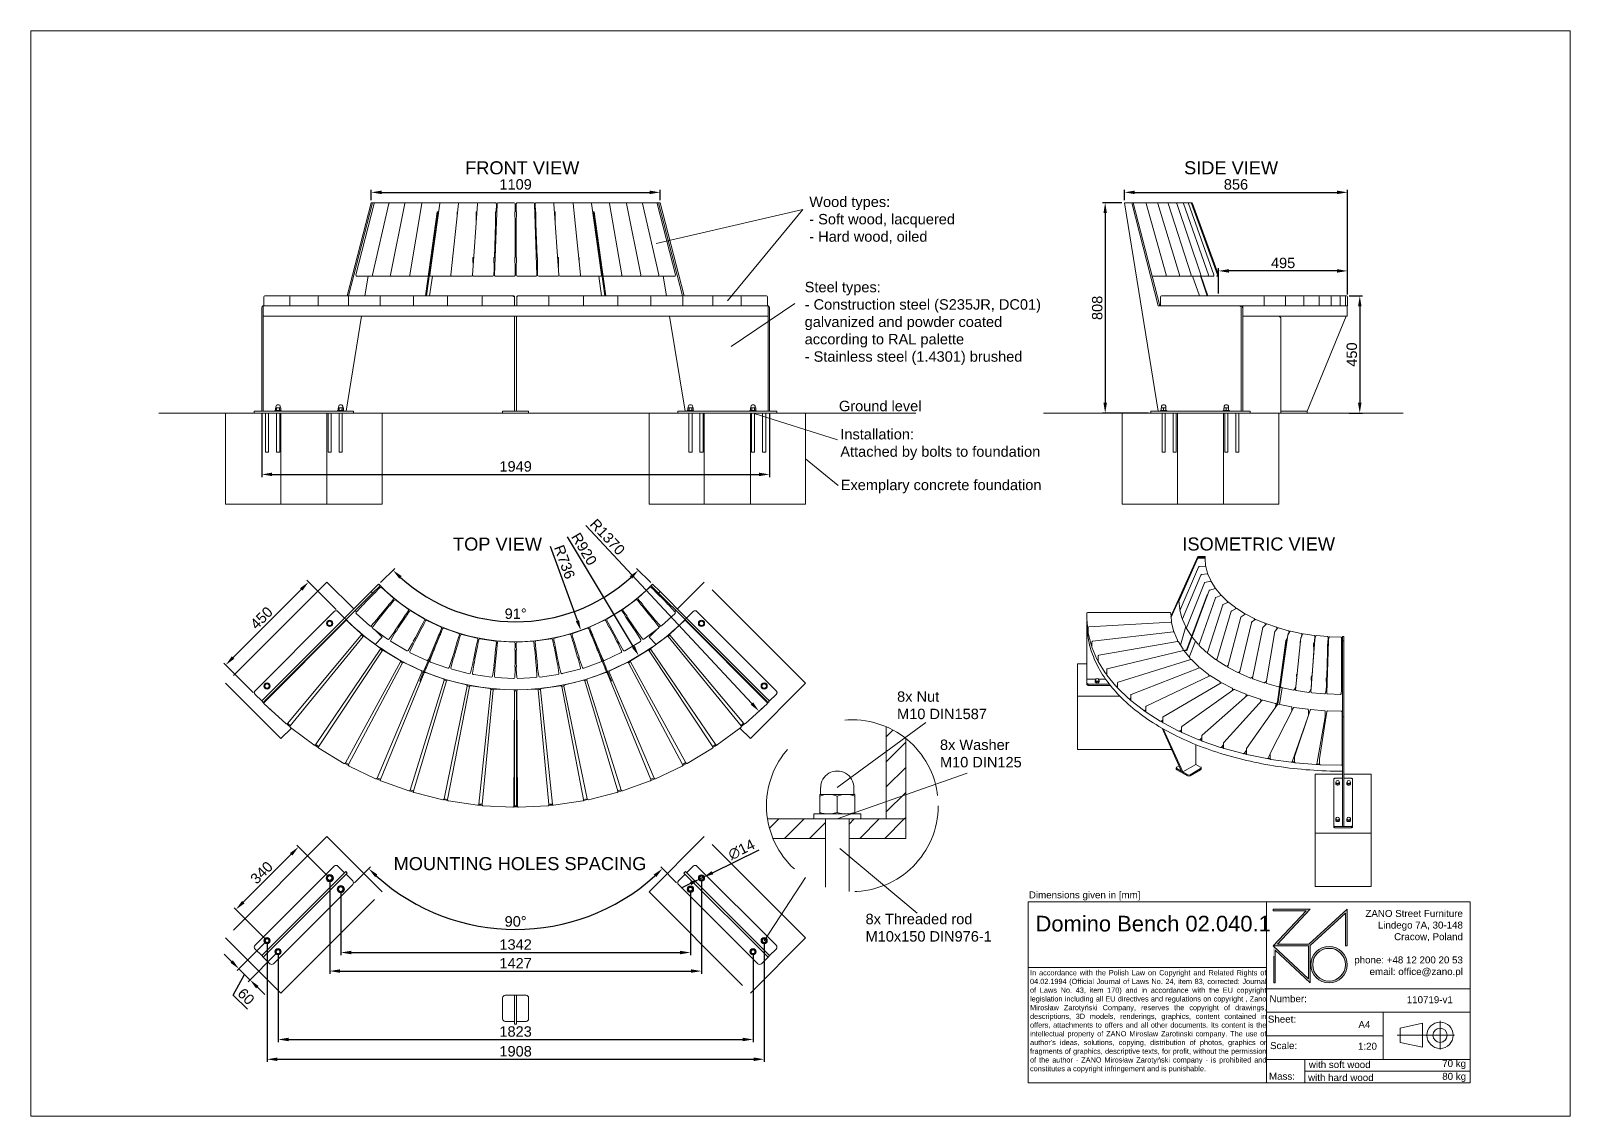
# Paper-space layout 'GB' of a CAD drawing. Header units: millimetres. Extents: x -15 to 281, y -7 to 201.
# The model-space entities are those that its viewports show. They can reach past a viewport. Long polylines and large blocks are cut down to what shows.
import ezdxf

# ---------------------------------------------------------------- set-up
doc = ezdxf.new("R2010")
doc.units = ezdxf.units.MM
doc.header["$PDSIZE"] = -1
doc.linetypes.add('HIDDEN', pattern=[1.905, 1.27, -0.635])
for name, color, linetype, lineweight in [('ZANO_O', 10, 'Continuous', 0), ('ZANO_R', 7, 'Continuous', 0), ('ZANO_R_przerywana', 7, 'HIDDEN', 0), ('ZANO_W', 1, 'Continuous', 0)]:
    doc.layers.add(name, color=color, linetype=linetype, lineweight=lineweight)
doc.layers.add('ZANO_P', color=7, linetype='Continuous', lineweight=0, true_color=0xffffff)
doc.styles.get("Standard").update_dxf_attribs({"font": 'ARIALUNI.TTF'})
doc.dimstyles.new('pl i ang', dxfattribs={"dimtxt": 50, "dimasz": 50, "dimexe": 1.25, "dimexo": 0.625, "dimgap": 10, "dimtad": 1, "dimtoh": 1, "dimtxsty": 'Standard', "dimcen": 2.5, "dimclrd": 1, "dimclre": 1, "dimclrt": 1, "dimadec": 0, "dimazin": 0, "dimtfac": 1, "dimtmove": 0, "dimatfit": 3, "dimfxl": 1, "dimarcsym": 1})

psp = doc.layouts.new('GB')

# ---------------------------------------------------------------- texts
at = {"layer": 'ZANO_O', "attachment_point": 1}
for s, insert, char_height, width in [('FRONT VIEW', (68.48, 176.17), 2.5, 27.6046), ('SIDE VIEW', (206.44, 176.17), 2.5, 22.2681), ('\\pxql;Wood types:\\P- Soft wood, lacquered\\P- Hard wood, oiled', (134.52, 169.39), 2, 31.0602), ('\\pxql;Steel types:\\P- Construction steel (S235JR, DC01)\\Pgalvanized and powder coated\\Paccording to RAL palette\\P- Stainless steel (1.4301) brushed', (133.64, 153.02), 2, 54.5279), ('Ground level', (140.21, 130.19), 2, 19.6442), ('\\pxql;Installation:\\PAttached by bolts to foundation', (140.48, 124.77), 2, 43.6982), ('\\pxql;Exemplary concrete foundation', (140.56, 115.03), 2, 40.9408), ('TOP VIEW', (66.16, 103.93), 2.5, 24.0457), ('ISOMETRIC VIEW', (206.11, 103.94), 2.5, 32.1424), ('8x Nut \\PM10 DIN1587', (151.37, 74.4), 2, 30.8338), ('8x Washer \\PM10 DIN125', (159.6, 65.14), 2, 33.1797), ('MOUNTING HOLES SPACING', (54.75, 42.57), 2.5, 51.246), ('8x Threaded rod \\PM10x150 DIN976-1', (145.32, 31.69), 2, 27.1206)]:
    psp.add_mtext(s, dxfattribs=dict(at, insert=insert, char_height=char_height, width=width))
at = {"layer": 'ZANO_R', "attachment_point": 1}
for s, insert, char_height, width in [('Dimensions given in [mm]', (176.66, 35.99), 1.3388, 1792.8014), ('\\pxqr;ZANO Street Furniture\\PLindego 7A, 30-148\\PCracow, Poland\\P\\Pphone: +48 12 200 20 53\\Pemail: office@zano.pl', (227.66, 32.43), 1.3388, 32.2827), ("\\pxqj;In accordance with the Polish Law on Copyright and Related Rights of 04.02.1994 (Official Journal of Laws No. 24, item 83, corrected: Journal of Laws No. 43, item 170) and in accordance with the EU copyright legislation including all EU directives and regulations on copyright , Zano Mirosław Zarotyński Company, reserves the copyright of drawings, descriptions, 3D models, renderings, graphics, content contained in offers, attachments to offers and all other documents. Its content is the intellectual property of ZANO Miroslaw Zarotinski company. The use of author's ideas, solutions, copying, distribution of photos, graphics or fragments of graphics, descriptive texts, for profit, without the permission of the author - ZANO Mirosław Zarotyński company - is prohibited and constitutes a copyright infringement and is punishable.", (176.88, 20.88), 1.00411, 45.2161), ('Number:', (222.83, 16.06), 1.339, 254.3232), ('110719-v1', (249.17, 15.87), 1.339, 10.9473), ('Sheet:', (222.52, 12.13), 1.339, 254.3232), ('A4', (239.89, 11.1), 1.339, 254.3232), ('Scale:', (222.94, 7.05), 1.339, 254.3232), ('1:20', (239.81, 6.93), 1.339, 4.2023), ('with soft wood', (230.38, 3.41), 1.3388, 22.26), ('70 kg', (255.97, 3.63), 1.339, 5.8209), ('Mass:', (222.73, 1.18), 1.339, 254.3232), ('with hard wood', (230.23, 0.92), 1.3388, 23.7092), ('80 kg', (255.98, 1.15), 1.339, 5.8209)]:
    psp.add_mtext(s, dxfattribs=dict(at, insert=insert, char_height=char_height, width=width))
at = {"layer": 'ZANO_R', "color": 1, "insert": (177.93, 31.31), "char_height": 3.0126, "width": 44.3227, "attachment_point": 1}
psp.add_mtext('\\pxql;{\\C256;Domino Bench 02.040.1}', dxfattribs=at)

msp = doc.modelspace()

# ---------------------------------------------------------------- blocks, each defined once
blk = doc.blocks.new('*D441')
at = {"layer": 'ZANO_W', "color": 1, "lineweight": -2}
for p, q in [((-1945, 1052.6), (-2018.8, 1052.6)), ((-2008.8, 1012.6), (-2008.8, 284.6)), ((-1843.2, 244.6), (-2018.8, 244.6))]:
    blk.add_line(p, q, dxfattribs=at)
at = {"layer": 'ZANO_W', "color": 1}
for points in [[(-2002.1, 1012.6), (-2015.4, 1012.6), (-2008.8, 1052.6)], [(-2015.4, 284.6), (-2002.1, 284.6), (-2008.8, 244.6)]]:
    blk.add_solid(points, dxfattribs=at)
at = {"layer": 'ZANO_W', "color": 1, "insert": (-2039.2, 648.6), "char_height": 40, "attachment_point": 5, "rotation": 90}
blk.add_mtext('808', dxfattribs=at)
blk = doc.blocks.new('*D442')
at = {"layer": 'ZANO_W', "color": 1, "lineweight": -2}
for p, q in [((-1935, 1062.6), (-1935, 1102.3)), ((-1895, 1092.3), (-1118.6, 1092.3)), ((-1078.6, 700.6), (-1078.6, 1102.3))]:
    blk.add_line(p, q, dxfattribs=at)
at = {"layer": 'ZANO_W', "color": 1}
for points in [[(-1895, 1099), (-1895, 1085.6), (-1935, 1092.3)], [(-1118.6, 1085.6), (-1118.6, 1099), (-1078.6, 1092.3)]]:
    blk.add_solid(points, dxfattribs=at)
at = {"layer": 'ZANO_W', "color": 1, "insert": (-1506.8, 1122.7), "char_height": 40, "attachment_point": 5}
blk.add_mtext('856', dxfattribs=at)
blk = doc.blocks.new('*D443')
at = {"layer": 'ZANO_W', "color": 1, "lineweight": -2}
for p, q in [((-1072.6, 694.6), (-1021.7, 694.6)), ((-1031.7, 654.6), (-1031.7, 284.6)), ((-1072.6, 244.6), (-1021.7, 244.6))]:
    blk.add_line(p, q, dxfattribs=at)
at = {"layer": 'ZANO_W', "color": 1}
for points in [[(-1025, 654.6), (-1038.4, 654.6), (-1031.7, 694.6)], [(-1038.4, 284.6), (-1025, 284.6), (-1031.7, 244.6)]]:
    blk.add_solid(points, dxfattribs=at)
at = {"layer": 'ZANO_W', "color": 1, "insert": (-1062.1, 469.6), "char_height": 40, "attachment_point": 5, "rotation": 90}
blk.add_mtext('450', dxfattribs=at)
blk = doc.blocks.new('*D444')
at = {"layer": 'ZANO_W', "color": 1, "lineweight": -2}
for p, q in [((-1573.4, 704.6), (-1573.4, 800.7)), ((-1118.6, 790.7), (-1533.4, 790.7)), ((-1078.6, 700.6), (-1078.6, 800.7))]:
    blk.add_line(p, q, dxfattribs=at)
at = {"layer": 'ZANO_W', "color": 1}
for points in [[(-1533.4, 797.4), (-1533.4, 784), (-1573.4, 790.7)], [(-1118.6, 784), (-1118.6, 797.4), (-1078.6, 790.7)]]:
    blk.add_solid(points, dxfattribs=at)
at = {"layer": 'ZANO_W', "color": 1, "insert": (-1326, 821.1), "char_height": 40, "attachment_point": 5}
blk.add_mtext('495', dxfattribs=at)
blk = doc.blocks.new('*D445')
at = {"layer": 'ZANO_W', "color": 1, "lineweight": -2}
for p, q in [((-4789.7, -405.3), (-4735, -351.6)), ((-3752.6, -405.3), (-3807.4, -351.7))]:
    blk.add_line(p, q, dxfattribs=at)
blk.add_arc((-4271.2, 102.8), 659.3, 227.89212, 312.10681, dxfattribs=at)
at = {"layer": 'ZANO_W', "color": 1}
for points in [[(-4708.6, -381.5), (-4717.9, -391.2), (-4742.1, -358.6)], [(-3824.4, -391.2), (-3833.7, -381.6), (-3800.2, -358.6)]]:
    blk.add_solid(points, dxfattribs=at)
at = {"layer": 'ZANO_W', "color": 1, "insert": (-4271.2, -525.9), "char_height": 40, "attachment_point": 5, "rotation": 359.99946}
blk.add_mtext('91%%d', dxfattribs=at)
blk = doc.blocks.new('*D446')
at = {"layer": 'ZANO_W', "color": 1, "lineweight": -2}
for p, q in [((-4960.2, -510), (-5073, -397.1)), ((-5355.9, -694.1), (-5094.3, -432.5)), ((-5278.4, -828.2), (-5391.2, -715.3))]:
    blk.add_line(p, q, dxfattribs=at)
at = {"layer": 'ZANO_W', "color": 1}
for points in [[(-5089.5, -437.2), (-5099, -427.7), (-5066, -404.2)], [(-5360.6, -689.4), (-5351.2, -698.8), (-5384.2, -722.4)]]:
    blk.add_solid(points, dxfattribs=at)
at = {"layer": 'ZANO_W', "color": 1, "insert": (-5246.6, -541.8), "char_height": 40, "attachment_point": 5, "rotation": 45}
blk.add_mtext('450', dxfattribs=at)
blk = doc.blocks.new('*D449')
at = {"layer": 'ZANO_W', "color": 1, "lineweight": -2}
blk.add_line((-3364.4, -870.7), (-4001.7, -186.6), dxfattribs=at)
at = {"layer": 'ZANO_W', "color": 1}
blk.add_solid([(-3369.3, -875.2), (-3359.6, -866.1), (-3337.2, -899.9)], dxfattribs=at)
at = {"layer": 'ZANO_W', "color": 1, "insert": (-3918.9, -230.9), "char_height": 40, "attachment_point": 5, "rotation": 312.9711}
blk.add_mtext('R1370', dxfattribs=at)
blk = doc.blocks.new('*D450')
at = {"layer": 'ZANO_W', "color": 1, "lineweight": -2}
blk.add_line((-3819.4, -652.5), (-4072.2, -229.9), dxfattribs=at)
at = {"layer": 'ZANO_W', "color": 1}
blk.add_solid([(-3825.1, -656), (-3813.7, -649.1), (-3798.9, -686.9)], dxfattribs=at)
at = {"layer": 'ZANO_W', "color": 1, "insert": (-4008.5, -277.2), "char_height": 40, "attachment_point": 5, "rotation": 300.88203}
blk.add_mtext('R920', dxfattribs=at)
blk = doc.blocks.new('*D451')
at = {"layer": 'ZANO_W', "color": 1, "lineweight": -2}
blk.add_line((-4034.5, -552.2), (-4137.1, -268.1), dxfattribs=at)
at = {"layer": 'ZANO_W', "color": 1}
blk.add_solid([(-4040.7, -554.4), (-4028.2, -549.9), (-4020.9, -589.8)], dxfattribs=at)
at = {"layer": 'ZANO_W', "color": 1, "insert": (-4083.5, -326.8), "char_height": 40, "attachment_point": 5, "rotation": 289.86907}
blk.add_mtext('R736', dxfattribs=at)
blk = doc.blocks.new('*D452')
at = {"layer": 'ZANO_W', "color": 1, "lineweight": -2}
for p, q in [((-4889.5, -1558.5), (-4828.2, -1497.3)), ((-3653.4, -1558.5), (-3714.7, -1497.3))]:
    blk.add_line(p, q, dxfattribs=at)
blk.add_arc((-4271.4, -940.5), 797.4, 227.87436, 312.12564, dxfattribs=at)
at = {"layer": 'ZANO_W', "color": 1}
for points in [[(-4801.7, -1527.1), (-4810.9, -1536.8), (-4835.3, -1504.4)], [(-3732, -1536.8), (-3741.2, -1527.1), (-3707.6, -1504.4)]]:
    blk.add_solid(points, dxfattribs=at)
at = {"layer": 'ZANO_W', "color": 1, "insert": (-4271.4, -1707.3), "char_height": 40, "attachment_point": 5}
blk.add_mtext('90%%d', dxfattribs=at)
blk = doc.blocks.new('*D453')
at = {"layer": 'ZANO_W', "color": 1, "lineweight": -2}
for p, q in [((-4992, -1533.8), (-5111.6, -1414.1)), ((-5316.7, -1633.3), (-5132.8, -1449.5)), ((-5232.4, -1774.2), (-5352, -1654.5))]:
    blk.add_line(p, q, dxfattribs=at)
at = {"layer": 'ZANO_W', "color": 1}
for points in [[(-5128.1, -1454.2), (-5137.6, -1444.8), (-5104.6, -1421.2)], [(-5321.4, -1628.6), (-5312, -1638), (-5345, -1661.6)]]:
    blk.add_solid(points, dxfattribs=at)
at = {"layer": 'ZANO_W', "color": 1, "insert": (-5246.3, -1519.9), "char_height": 40, "attachment_point": 5, "rotation": 45}
blk.add_mtext('340', dxfattribs=at)
blk = doc.blocks.new('*D454')
at = {"layer": 'ZANO_W', "color": 1, "lineweight": -2}
for p, q in [((-5232.4, -1788.3), (-5340.3, -1896.2)), ((-5190, -1830.7), (-5297.9, -1938.7)), ((-5361.5, -1860.9), (-5389.8, -1832.6)), ((-5333.3, -1889.2), (-5290.8, -1931.6)), ((-5354.8, -1989.7), (-5312, -1910.4)), ((-5300.1, -2044.4), (-5354.8, -1989.7)), ((-5262.5, -1959.9), (-5234.3, -1988.2))]:
    blk.add_line(p, q, dxfattribs=at)
at = {"layer": 'ZANO_W', "color": 1}
for points in [[(-5366.3, -1865.6), (-5356.8, -1856.2), (-5333.3, -1889.2)], [(-5257.8, -1955.2), (-5267.3, -1964.6), (-5290.8, -1931.6)]]:
    blk.add_solid(points, dxfattribs=at)
at = {"layer": 'ZANO_W', "color": 1, "insert": (-5305.9, -1995.5), "char_height": 40, "attachment_point": 5, "rotation": 315}
blk.add_mtext('60', dxfattribs=at)
blk = doc.blocks.new('*D455')
at = {"layer": 'ZANO_W', "color": 1, "lineweight": -2}
for p, q in [((-4942.5, -1593.3), (-4942.5, -1836.6)), ((-3600.4, -1593.3), (-3600.4, -1836.6)), ((-4902.5, -1826.6), (-3640.4, -1826.6))]:
    blk.add_line(p, q, dxfattribs=at)
at = {"layer": 'ZANO_W', "color": 1}
for points in [[(-4902.5, -1819.9), (-4902.5, -1833.3), (-4942.5, -1826.6)], [(-3640.4, -1833.3), (-3640.4, -1819.9), (-3600.4, -1826.6)]]:
    blk.add_solid(points, dxfattribs=at)
at = {"layer": 'ZANO_W', "color": 1, "insert": (-4271.4, -1796.1), "char_height": 40, "attachment_point": 5}
blk.add_mtext('1342', dxfattribs=at)
blk = doc.blocks.new('*D456')
at = {"layer": 'ZANO_W', "color": 1, "lineweight": -2}
for p, q in [((-4984.9, -1550.8), (-4984.9, -1907.8)), ((-3558, -1550.8), (-3558, -1907.8)), ((-4944.9, -1897.8), (-3598, -1897.8))]:
    blk.add_line(p, q, dxfattribs=at)
at = {"layer": 'ZANO_W', "color": 1}
for points in [[(-4944.9, -1891.1), (-4944.9, -1904.4), (-4984.9, -1897.8)], [(-3598, -1904.4), (-3598, -1891.1), (-3558, -1897.8)]]:
    blk.add_solid(points, dxfattribs=at)
at = {"layer": 'ZANO_W', "color": 1, "insert": (-4271.4, -1867.7), "char_height": 40, "attachment_point": 5}
blk.add_mtext('1427', dxfattribs=at)
blk = doc.blocks.new('*D457')
at = {"layer": 'ZANO_W', "color": 1, "lineweight": -2}
for p, q in [((-5182.9, -1833.7), (-5182.9, -2170.5)), ((-3360, -1833.7), (-3360, -2170.5)), ((-5142.9, -2160.5), (-3400, -2160.5))]:
    blk.add_line(p, q, dxfattribs=at)
at = {"layer": 'ZANO_W', "color": 1}
for points in [[(-5142.9, -2153.8), (-5142.9, -2167.2), (-5182.9, -2160.5)], [(-3400, -2167.2), (-3400, -2153.8), (-3360, -2160.5)]]:
    blk.add_solid(points, dxfattribs=at)
at = {"layer": 'ZANO_W', "color": 1, "insert": (-4271.4, -2130.1), "char_height": 40, "attachment_point": 5}
blk.add_mtext('1823', dxfattribs=at)
blk = doc.blocks.new('*D458')
at = {"layer": 'ZANO_W', "color": 1, "lineweight": -2}
for p, q in [((-5225.3, -1791.2), (-5225.3, -2246.5)), ((-3317.6, -1791.2), (-3317.6, -2246.5)), ((-5185.3, -2236.5), (-3357.6, -2236.5))]:
    blk.add_line(p, q, dxfattribs=at)
at = {"layer": 'ZANO_W', "color": 1}
for points in [[(-5185.3, -2229.8), (-5185.3, -2243.2), (-5225.3, -2236.5)], [(-3357.6, -2243.2), (-3357.6, -2229.8), (-3317.6, -2236.5)]]:
    blk.add_solid(points, dxfattribs=at)
at = {"layer": 'ZANO_W', "color": 1, "insert": (-4271.4, -2206.1), "char_height": 40, "attachment_point": 5}
blk.add_mtext('1908', dxfattribs=at)
blk = doc.blocks.new('*D461')
at = {"layer": 'ZANO_W', "color": 1, "lineweight": -2}
for p, q in [((-4825.7, 1062.6), (-4825.7, 1102.3)), ((-4785.7, 1092.3), (-3757.2, 1092.3)), ((-3717.2, 1062.6), (-3717.2, 1102.3))]:
    blk.add_line(p, q, dxfattribs=at)
at = {"layer": 'ZANO_W', "color": 1}
for points in [[(-4785.7, 1099), (-4785.7, 1085.6), (-4825.7, 1092.3)], [(-3757.2, 1085.6), (-3757.2, 1099), (-3717.2, 1092.3)]]:
    blk.add_solid(points, dxfattribs=at)
at = {"layer": 'ZANO_W', "color": 1, "insert": (-4271.4, 1122.7), "char_height": 40, "attachment_point": 5}
blk.add_mtext('1109', dxfattribs=at)
blk = doc.blocks.new('*D462')
at = {"layer": 'ZANO_W', "color": 1, "lineweight": -2}
for p, q in [((-5245.8, 242.6), (-5245.8, -0.7)), ((-3297.1, 242.6), (-3297.1, -0.7)), ((-5205.8, 9.3), (-3337.1, 9.3))]:
    blk.add_line(p, q, dxfattribs=at)
at = {"layer": 'ZANO_W', "color": 1}
for points in [[(-5205.8, 16), (-5205.8, 2.6), (-5245.8, 9.3)], [(-3337.1, 2.6), (-3337.1, 16), (-3297.1, 9.3)]]:
    blk.add_solid(points, dxfattribs=at)
at = {"layer": 'ZANO_W', "color": 1, "insert": (-4271.4, 39.7), "char_height": 40, "attachment_point": 5}
blk.add_mtext('1949', dxfattribs=at)
blk = doc.blocks.new('*D466')
at = {"layer": 'ZANO_W', "color": 1, "lineweight": -2}
for p, q in [((-3515.8, -1520.2), (-3336.2, -1432.3)), ((-3600.2, -1561.5), (-3636.1, -1579.1)), ((-3564.3, -1543.9), (-3551.7, -1537.8))]:
    blk.add_line(p, q, dxfattribs=at)
at = {"layer": 'ZANO_W', "color": 1}
for points in [[(-3518.7, -1514.2), (-3512.8, -1526.2), (-3551.7, -1537.8)], [(-3597.3, -1567.5), (-3603.1, -1555.5), (-3564.3, -1543.9)]]:
    blk.add_solid(points, dxfattribs=at)
at = {"layer": 'ZANO_W', "color": 1, "insert": (-3404.4, -1431.4), "char_height": 40, "attachment_point": 5, "rotation": 26.08513}
blk.add_mtext('∅14', dxfattribs=at)

# ---------------------------------------------------------------- dimensions: what is measured, and where the dimension line sits
at = {"layer": 'ZANO_W'}
for base, p1, p2, picture, middle in [((-3717.1694, 1092.3088), (-4825.7259, 1052.6074), (-3717.1694, 1052.6074), '*D461', (-4271.4477, 1122.7454)), ((-1078.6, 1092.3), (-1935, 1052.6), (-1078.6, 690.6), '*D442', (-1506.8, 1122.7)), ((-1573.4, 790.7), (-1078.6, 690.6), (-1573.4, 694.6), '*D444', (-1326, 821.1)), ((-3297.1, 9.3), (-5245.8, 252.6), (-3297.1, 252.6), '*D462', (-4271.4, 39.7)), ((-3558, -1897.8), (-4984.9, -1540.8), (-3558, -1540.8), '*D456', (-4271.4, -1867.7)), ((-3600.4, -1826.6), (-4942.5, -1583.3), (-3600.4, -1583.3), '*D455', (-4271.4, -1796.1)), ((-3317.6, -2236.5), (-5225.3, -1781.2), (-3317.6, -1781.2), '*D458', (-4271.4, -2206.1)), ((-3360, -2160.5), (-5182.9, -1823.7), (-3360, -1823.7), '*D457', (-4271.4, -2130.1))]:
    dim = msp.add_linear_dim(base=base, p1=p1, p2=p2, dimstyle='pl i ang', override={"dimtxt": 40, "dimasz": 40, "dimexe": 10, "dimexo": 10, "dimtoh": 0, "dimdec": 0, "dimtdec": 0, "dimtmove": 1}, dxfattribs=at)
    dim.commit()
    dim.dimension.update_dxf_attribs({"geometry": picture, "text_midpoint": middle})
for base, p1, p2, picture, middle in [((-2008.8, 244.6), (-1935, 1052.6), (-1833.2, 244.6), '*D441', (-2039.2, 648.6)), ((-1031.7, 244.6), (-1082.6, 694.6), (-1082.6, 244.6), '*D443', (-1062.1, 469.6))]:
    dim = msp.add_linear_dim(base=base, p1=p1, p2=p2, angle=90, dimstyle='pl i ang', override={"dimtxt": 40, "dimasz": 40, "dimexe": 10, "dimexo": 10, "dimtoh": 0, "dimdec": 0, "dimtdec": 0, "dimtmove": 1}, dxfattribs=at)
    dim.commit()
    dim.dimension.update_dxf_attribs({"geometry": picture, "text_midpoint": middle})
dim = msp.add_angular_dim_3p(base=(-4444, -533.5), center=(-4271.2, 102.8), p1=(-4796.9, -412.3), p2=(-3745.5, -412.3), dimstyle='pl i ang', override={"dimtxt": 40, "dimasz": 40, "dimexe": 10, "dimexo": 10, "dimtoh": 0, "dimdec": 0, "dimtdec": 0, "dimtmove": 1}, dxfattribs=at)
dim.commit()
dim.dimension.update_dxf_attribs({"geometry": '*D445', "text_midpoint": (-4271.2, -525.9)})
for center, mpoint, picture, middle in [((-4271.3, 102.8), (-3337.2, -899.9), '*D449', (-3941.1, -251.6)), ((-4271.2, 102.8), (-3798.9, -686.9), '*D450', (-4034.6, -292.8)), ((-4271.2, 102.8), (-4020.9, -589.8), '*D451', (-4112.2, -337.1))]:
    dim = msp.add_radius_dim(center=center, mpoint=mpoint, dimstyle='pl i ang', override={"dimtxt": 40, "dimasz": 40, "dimexe": 10, "dimexo": 10, "dimtoh": 0, "dimdec": 0, "dimtdec": 0, "dimtmove": 1}, dxfattribs=at)
    dim.commit()
    dim.dimension.update_dxf_attribs({"geometry": picture, "text_midpoint": middle, "dimtype": 164})
for p1, p2, distance, picture, middle in [((-5271.3, -835.3), (-4953.1, -517.1), 159.6, '*D446', (-5246.6, -541.8)), ((-5225.3, -1781.2), (-4984.9, -1540.8), 169.2, '*D453', (-5246.3, -1519.9)), ((-5225.3, -1781.2), (-5182.9, -1823.7), -152.6, '*D454', (-5326.2, -1975.3))]:
    dim = msp.add_aligned_dim(p1=p1, p2=p2, distance=distance, dimstyle='pl i ang', override={"dimtxt": 40, "dimasz": 40, "dimexe": 10, "dimexo": 10, "dimtoh": 0, "dimdec": 0, "dimtdec": 0, "dimtmove": 1}, dxfattribs=at)
    dim.commit()
    dim.dimension.update_dxf_attribs({"geometry": picture, "text_midpoint": middle})
dim = msp.add_diameter_dim_2p(p1=(-3564.3, -1543.9), p2=(-3551.7, -1537.8), dimstyle='pl i ang', override={"dimtxt": 40, "dimasz": 40, "dimexe": 10, "dimexo": 10, "dimtoh": 0, "dimdec": 0, "dimtdec": 0, "dimtmove": 1}, dxfattribs=at)
dim.commit()
dim.dimension.update_dxf_attribs({"geometry": '*D466', "text_midpoint": (-3390.8, -1459), "dimtype": 163})
dim = msp.add_angular_dim_2l(base=(-4477.8, -1710.7), line1=((-3646.4, -1565.6), (-3342.3, -1869.6)), line2=((-5200.6, -1869.6), (-4896.5, -1565.6)), dimstyle='pl i ang', override={"dimtxt": 40, "dimasz": 40, "dimexe": 10, "dimexo": 10, "dimtoh": 0, "dimdec": 0, "dimtdec": 0, "dimtmove": 1}, dxfattribs=at)
dim.commit()
dim.dimension.update_dxf_attribs({"geometry": '*D452', "text_midpoint": (-4271.4, -1707.3)})

# ---------------------------------------------------------------- linework, layer by layer
at = {"layer": 'ZANO_R'}
for p, q in [((-4917.9, 694.6), (-4825.7, 1052.6)), ((-4912.2, 694.6), (-4820.1, 1052.6)), ((-4814, 1049.6), (-4884.3, 775.7)), ((-4820.1, 1052.6), (-4825.7, 1052.6)), ((-4757.4, 1049.5), (-4820.4, 775.6)), ((-4820.1, 1052.6), (-4810.1, 1052.6)), ((-4810.1, 1052.6), (-4765.4, 1052.6)), ((-4765.4, 1052.6), (-4753.5, 1052.6)), ((-4753.5, 1052.6), (-4705.1, 1052.6)), ((-4696.2, 1049.4), (-4751.4, 775.5)), ((-4705.1, 1052.6), (-4692.3, 1052.6)), ((-4692.3, 1052.6), (-4640.6, 1052.6)), ((-4631, 1049.3), (-4677.8, 775.4)), ((-4640.6, 1052.6), (-4627, 1052.6)), ((-4627, 1052.6), (-4572.6, 1052.6)), ((-4572.5, 1017.5), (-4617.4, 694.6)), ((-4568.8, 1017.5), (-4613.7, 694.6)), ((-4562.4, 1049.2), (-4600.3, 775.2)), ((-4572.6, 1052.6), (-4559, 1052.6)), ((-4568.8, 1017.5), (-4572.5, 1017.5)), ((-4568.8, 1017.5), (-4566.7, 1017.5)), ((-4558.7, 1052.6), (-4559, 1052.6)), ((-4558.4, 1052.6), (-4501.7, 1052.6)), ((-4491, 1049), (-4519.8, 775.1)), ((-4501.7, 1052.6), (-4491, 1052.6)), ((-4494.3, 1017.6), (-4495.8, 1017.6)), ((-4495.8, 1017.6), (-4495.6, 1005.2)), ((-4487, 1052.6), (-4428.7, 1052.6)), ((-4417.6, 1048.9), (-4436.9, 775)), ((-4428.7, 1052.6), (-4420.9, 1052.6)), ((-4419.8, 1017.6), (-4423.1, 1017.6)), ((-4423.1, 1017.6), (-4422.4, 980.2)), ((-4413.6, 1052.6), (-4354.1, 1052.6)), ((-4354.1, 1052.6), (-4349.4, 1052.6)), ((-4342.8, 1048.7), (-4352.4, 774.8)), ((-4346.6, 1017.6), (-4348.9, 1017.6)), ((-4348.9, 1017.6), (-4348.1, 974.4)), ((-4346.5, 1017.6), (-4346.6, 1017.6)), ((-4346.5, 1017.6), (-4345.4, 1048.5)), ((-4338.8, 1052.6), (-4278.7, 1052.6)), ((-4278.7, 1052.6), (-4277.2, 1052.6)), ((-4273.2, 1017.6), (-4273.9, 1017.6)), ((-4273.9, 1017.6), (-4273.2, 974.4)), ((-4273.2, 1017.6), (-4273.2, 1048.6)), ((-4273.2, 1017.6), (-4273.2, 1017.6)), ((-4268.9, 1048.6), (-4268.9, 1017.6)), ((-4268.9, 974.4), (-4268.1, 1017.6)), ((-4268.1, 1017.6), (-4268.9, 1017.6)), ((-4268.9, 1017.6), (-4268.9, 1017.6)), ((-4264.9, 1052.6), (-4263.3, 1052.6)), ((-4263.3, 1052.6), (-4203.3, 1052.6)), ((-4189.5, 774.8), (-4199.3, 1048.8)), ((-4196.7, 1048.5), (-4195.6, 1017.6)), ((-4195.5, 1017.6), (-4195.6, 1017.6)), ((-4193.2, 1017.6), (-4195.5, 1017.6)), ((-4194, 974.4), (-4193.2, 1017.6)), ((-4192.7, 1052.6), (-4188, 1052.6)), ((-4188, 1052.6), (-4128.5, 1052.6)), ((-4105.1, 775), (-4124.5, 1048.9)), ((-4119, 1017.6), (-4122.3, 1017.6)), ((-4121.2, 1052.6), (-4113.4, 1052.6)), ((-4119.7, 980.6), (-4119, 1017.6)), ((-4113.4, 1052.6), (-4055.1, 1052.6)), ((-4051.1, 1052.6), (-4040.4, 1052.6)), ((-4022.2, 775.1), (-4051.1, 1049)), ((-4046.3, 1017.6), (-4047.8, 1017.6)), ((-4046.5, 1005.4), (-4046.3, 1017.6)), ((-4040.4, 1052.6), (-3983.7, 1052.6)), ((-3983.1, 1052.6), (-3983.4, 1052.6)), ((-3983.1, 1052.6), (-3969.5, 1052.6)), ((-3941.7, 775.3), (-3979.8, 1049.2)), ((-3974.1, 1017.5), (-3975.4, 1017.5)), ((-3974.1, 1017.5), (-3929.2, 694.6)), ((-3970.4, 1017.5), (-3974.1, 1017.5)), ((-3970.4, 1017.5), (-3925.5, 694.6)), ((-3969.5, 1052.6), (-3915.1, 1052.6)), ((-3915.1, 1052.6), (-3901.6, 1052.6)), ((-3864.3, 775.4), (-3911.2, 1049.3)), ((-3901.6, 1052.6), (-3849.9, 1052.6)), ((-3849.9, 1052.6), (-3837.1, 1052.6)), ((-3790.7, 775.5), (-3846, 1049.4)), ((-3837.1, 1052.6), (-3788.7, 1052.6)), ((-3788.7, 1052.6), (-3776.8, 1052.6)), ((-3721.7, 775.6), (-3784.8, 1049.5)), ((-3776.8, 1052.6), (-3732.2, 1052.6)), ((-3722.8, 1052.6), (-3732.2, 1052.6)), ((-3657.9, 775.7), (-3728.3, 1049.6)), ((-3630.7, 694.6), (-3722.8, 1052.6)), ((-3717.2, 1052.6), (-3722.8, 1052.6)), ((-3625, 694.6), (-3717.2, 1052.6)), ((-1935, 1052.6), (-1804.8, 252.6)), ((-1906.7, 1052.6), (-1935, 1052.6)), ((-1804.8, 656.6), (-1906.7, 1052.6)), ((-1901.1, 1052.6), (-1906.7, 1052.6)), ((-1901.1, 1052.6), (-1895.7, 1052.6)), ((-1799.2, 656.6), (-1901.1, 1052.6)), ((-1895.7, 1052.6), (-1855.5, 1052.6)), ((-1855.5, 1052.6), (-1845.8, 1052.6)), ((-1774.3, 775.8), (-1851.7, 1049.7)), ((-1845.8, 1052.6), (-1810.1, 1052.6)), ((-1810.1, 1052.6), (-1801.6, 1052.6)), ((-1723.2, 775.9), (-1806.3, 1049.8)), ((-1801.6, 1052.6), (-1770.9, 1052.6)), ((-1770.9, 1052.6), (-1763.7, 1052.6)), ((-1678.9, 775.9), (-1767.1, 1049.8)), ((-1763.7, 1052.6), (-1738.1, 1052.6)), ((-1738.1, 1052.6), (-1732.2, 1052.6)), ((-1642, 776), (-1734.3, 1049.9)), ((-1732.2, 1052.6), (-1712.1, 1052.6)), ((-1712.1, 1052.6), (-1707.7, 1052.6)), ((-1612.8, 776), (-1708.3, 1049.9)), ((-1707.7, 1052.6), (-1693.1, 1052.6)), ((-1693.1, 1052.6), (-1690.2, 1052.6)), ((-1690.2, 1052.6), (-1681.4, 1052.6)), ((-1591.5, 776), (-1689.4, 1050)), ((-1681.4, 1052.6), (-1679.9, 1052.6)), ((-1679.9, 1052.6), (-1677, 1052.6)), ((-1578.3, 776.1), (-1677.7, 1050)), ((-1573.4, 776.1), (-1673.3, 1050)), ((-4352.7, 842.4), (-4348.1, 972.6)), ((-4273.1, 842.4), (-4273.2, 973.8)), ((-4268.9, 973.8), (-4268.9, 842.4)), ((-4193.9, 972.6), (-4189.3, 842.4)), ((-4514.2, 842.4), (-4514, 829.8)), ((-4512.7, 842.4), (-4514.2, 842.4)), ((-4435.4, 842.4), (-4434.8, 804.7)), ((-4432.1, 842.4), (-4435.4, 842.4)), ((-4355.1, 842.4), (-4354.3, 799.2)), ((-4352.8, 842.4), (-4355.1, 842.4)), ((-4352.7, 842.4), (-4352.8, 842.4)), ((-4273.9, 842.4), (-4273.1, 799.2)), ((-4273.1, 842.4), (-4273.9, 842.4)), ((-4273.1, 842.4), (-4273.1, 842.4)), ((-4268.9, 799.2), (-4268.1, 842.4)), ((-4268.1, 842.4), (-4268.9, 842.4)), ((-4268.9, 842.4), (-4268.9, 842.4)), ((-4189.2, 842.4), (-4189.3, 842.4)), ((-4186.9, 842.4), (-4189.2, 842.4)), ((-4187.7, 799.2), (-4186.9, 842.4)), ((-4106.6, 842.4), (-4109.9, 842.4)), ((-4107.2, 805.1), (-4106.6, 842.4)), ((-4027.8, 842.4), (-4029.3, 842.4)), ((-4028, 830), (-4027.8, 842.4)), ((-4828.5, 770.7), (-4880.4, 770.7)), ((-4837.7, 770.7), (-4850, 694.6)), ((-4816.5, 770.7), (-4828.5, 770.7)), ((-4760.3, 770.7), (-4816.5, 770.7)), ((-4747.5, 770.7), (-4760.3, 770.7)), ((-4687.4, 770.7), (-4747.5, 770.7)), ((-4673.8, 770.7), (-4687.4, 770.7)), ((-4610.6, 770.7), (-4673.8, 770.7)), ((-4606.8, 770.7), (-4610.6, 770.7)), ((-4601.4, 694.6), (-4590.4, 770.7)), ((-4530.5, 770.7), (-4596.4, 770.7)), ((-4519.8, 770.7), (-4530.5, 770.7)), ((-4448, 770.7), (-4515.8, 770.7)), ((-4440.3, 770.7), (-4448, 770.7)), ((-4363.8, 770.7), (-4432.9, 770.7)), ((-4359.1, 770.7), (-4363.8, 770.7)), ((-4355.1, 774.6), (-4354.3, 797.4)), ((-4278.7, 770.7), (-4348.5, 770.7)), ((-4277.1, 770.7), (-4278.7, 770.7)), ((-4273.1, 774.7), (-4273.1, 798.6)), ((-4268.9, 798.6), (-4268.9, 774.7)), ((-4263.3, 770.7), (-4264.9, 770.7)), ((-4193.5, 770.7), (-4263.3, 770.7)), ((-4187.7, 797.4), (-4186.9, 774.6)), ((-4178.2, 770.7), (-4182.9, 770.7)), ((-4109.1, 770.7), (-4178.2, 770.7)), ((-4094, 770.7), (-4101.7, 770.7)), ((-4026.2, 770.7), (-4094, 770.7)), ((-4011.5, 770.7), (-4022.2, 770.7)), ((-3945.7, 770.7), (-4011.5, 770.7)), ((-3941.5, 694.6), (-3952.5, 770.7)), ((-3931.4, 770.7), (-3936.1, 770.7)), ((-3868.2, 770.7), (-3931.4, 770.7)), ((-3854.6, 770.7), (-3868.2, 770.7)), ((-3794.6, 770.7), (-3854.6, 770.7)), ((-3781.8, 770.7), (-3794.6, 770.7)), ((-3725.6, 770.7), (-3781.8, 770.7)), ((-3713.7, 770.7), (-3725.6, 770.7)), ((-3661.8, 770.7), (-3713.7, 770.7)), ((-3705.2, 770.7), (-3692.8, 694.6)), ((-1824.8, 770.7), (-1828.5, 770.7)), ((-1778.1, 770.7), (-1824.8, 770.7)), ((-1768.4, 770.7), (-1778.1, 770.7)), ((-1727, 770.7), (-1768.4, 770.7)), ((-1718.5, 770.7), (-1727, 770.7)), ((-1682.7, 770.7), (-1718.5, 770.7)), ((-1675.5, 770.7), (-1682.7, 770.7)), ((-1645.8, 770.7), (-1675.5, 770.7)), ((-1646.4, 694.6), (-1673.2, 770.7)), ((-1646.4, 694.6), (-1673.2, 770.7)), ((-1642.8, 772), (-1616.8, 694.6)), ((-1641.9, 773.7), (-1615.3, 694.6)), ((-1616.5, 770.7), (-1639.9, 770.7)), ((-1612.1, 770.7), (-1616.5, 770.7)), ((-1595.2, 770.7), (-1612.1, 770.7)), ((-1580.6, 770.7), (-1582.1, 770.7)), ((-1577.2, 770.7), (-1580.6, 770.7)), ((-5240.2, 656.6), (-5240.2, 616.6)), ((-5237.8, 656.6), (-5240.2, 656.6)), ((-5237.8, 690.6), (-5237.8, 656.6)), ((-5236.5, 656.6), (-5237.8, 656.6)), ((-5236.5, 656.6), (-5153.1, 656.6)), ((-5233.8, 694.6), (-5150.4, 694.6)), ((-5150, 656.6), (-5153.1, 656.6)), ((-5150.4, 694.6), (-5133.5, 694.6)), ((-5137.5, 656.6), (-5150, 656.6)), ((-5137.5, 690.6), (-5137.5, 656.6)), ((-5135.9, 656.6), (-5137.5, 656.6)), ((-5135.9, 656.6), (-5045.4, 656.6)), ((-5133.5, 694.6), (-5043, 694.6)), ((-5042.3, 656.6), (-5045.4, 656.6)), ((-5043, 694.6), (-5024.9, 694.6)), ((-5028.9, 656.6), (-5042.3, 656.6)), ((-5028.9, 690.6), (-5028.9, 656.6)), ((-5027, 656.6), (-5028.8, 656.6)), ((-5027, 656.6), (-4930.2, 656.6)), ((-5024.9, 694.6), (-4928.2, 694.6)), ((-4927, 656.6), (-4930.2, 656.6)), ((-4928.2, 694.6), (-4908.9, 694.6)), ((-4912.7, 656.6), (-4927, 656.6)), ((-4912.9, 690.6), (-4912.9, 656.6)), ((-4910.6, 656.6), (-4912.7, 656.6)), ((-4910.6, 656.6), (-4808.6, 656.6)), ((-4908.9, 694.6), (-4806.9, 694.6)), ((-4805.4, 656.6), (-4808.6, 656.6)), ((-4806.9, 694.6), (-4786.7, 694.6)), ((-4790.4, 656.6), (-4805.4, 656.6)), ((-4790.7, 690.6), (-4790.7, 656.6)), ((-4788.1, 656.6), (-4790.4, 656.6)), ((-4788.1, 656.6), (-4681.8, 656.6)), ((-4786.7, 694.6), (-4680.5, 694.6)), ((-4678.6, 656.6), (-4681.8, 656.6)), ((-4680.5, 694.6), (-4659.6, 694.6)), ((-4663.1, 656.6), (-4678.6, 656.6)), ((-4663.6, 690.6), (-4663.6, 656.6)), ((-4660.5, 656.6), (-4663.1, 656.6)), ((-4660.5, 656.6), (-4551, 656.6)), ((-4659.6, 694.6), (-4550, 694.6)), ((-4547.9, 656.6), (-4551, 656.6)), ((-4550, 694.6), (-4528.6, 694.6)), ((-4531.9, 656.6), (-4547.9, 656.6)), ((-4532.6, 690.6), (-4532.6, 656.6)), ((-4529.2, 656.6), (-4531.9, 656.6)), ((-4529.2, 656.6), (-4417.5, 656.6)), ((-4528.6, 694.6), (-4416.9, 694.6)), ((-4414.4, 656.6), (-4417.5, 656.6)), ((-4416.9, 694.6), (-4395.2, 694.6)), ((-4398.2, 656.6), (-4414.4, 656.6)), ((-4399.2, 690.6), (-4399.2, 656.6)), ((-4395.4, 656.6), (-4398.2, 656.6)), ((-4395.4, 656.6), (-4282.6, 656.6)), ((-4395.2, 694.6), (-4282.4, 694.6)), ((-4279.6, 656.6), (-4282.6, 656.6)), ((-4282.4, 694.6), (-4279.9, 694.6)), ((-4263.3, 656.6), (-4279.6, 656.6)), ((-4275.9, 656.6), (-4275.9, 690.6)), ((-4267, 690.6), (-4267, 656.6)), ((-4260.3, 656.6), (-4263.3, 656.6)), ((-4263, 694.6), (-4260.5, 694.6)), ((-4260.5, 694.6), (-4147.7, 694.6)), ((-4260.3, 656.6), (-4147.5, 656.6)), ((-4147.7, 694.6), (-4126, 694.6)), ((-4144.7, 656.6), (-4147.5, 656.6)), ((-4128.5, 656.6), (-4144.7, 656.6)), ((-4143.7, 656.6), (-4143.7, 690.6)), ((-4125.4, 656.6), (-4128.5, 656.6)), ((-4126, 694.6), (-4014.3, 694.6)), ((-4125.4, 656.6), (-4013.7, 656.6)), ((-4014.3, 694.6), (-3992.9, 694.6)), ((-4011, 656.6), (-4013.7, 656.6)), ((-3995, 656.6), (-4011, 656.6)), ((-4010.3, 656.6), (-4010.3, 690.6)), ((-3991.9, 656.6), (-3995, 656.6)), ((-3992.9, 694.6), (-3883.3, 694.6)), ((-3991.9, 656.6), (-3882.4, 656.6)), ((-3883.3, 694.6), (-3862.4, 694.6)), ((-3879.8, 656.6), (-3882.4, 656.6)), ((-3864.3, 656.6), (-3879.8, 656.6)), ((-3879.3, 656.6), (-3879.3, 690.6)), ((-3861.1, 656.6), (-3864.3, 656.6)), ((-3862.4, 694.6), (-3756.2, 694.6)), ((-3861.1, 656.6), (-3754.8, 656.6)), ((-3756.2, 694.6), (-3736, 694.6)), ((-3752.5, 656.6), (-3754.8, 656.6)), ((-3737.5, 656.6), (-3752.5, 656.6)), ((-3752.2, 656.6), (-3752.2, 690.6)), ((-3734.3, 656.6), (-3737.5, 656.6)), ((-3736, 694.6), (-3634, 694.6)), ((-3734.3, 656.6), (-3632.3, 656.6)), ((-3634, 694.6), (-3614.7, 694.6)), ((-3630.2, 656.6), (-3632.3, 656.6)), ((-3615.9, 656.6), (-3630.2, 656.6)), ((-3630, 656.6), (-3630, 690.6)), ((-3612.7, 656.6), (-3615.9, 656.6)), ((-3614.7, 694.6), (-3518, 694.6)), ((-3612.7, 656.6), (-3515.9, 656.6)), ((-3518, 694.6), (-3499.9, 694.6)), ((-3514.1, 656.6), (-3515.9, 656.6)), ((-3514, 656.6), (-3514, 690.6)), ((-3500.6, 656.6), (-3514, 656.6)), ((-3497.5, 656.6), (-3500.6, 656.6)), ((-3499.9, 694.6), (-3409.4, 694.6)), ((-3497.5, 656.6), (-3407, 656.6)), ((-3409.4, 694.6), (-3392.5, 694.6)), ((-3405.4, 656.6), (-3407, 656.6)), ((-3405.4, 656.6), (-3405.4, 690.6)), ((-3392.9, 656.6), (-3405.4, 656.6)), ((-3389.8, 656.6), (-3392.9, 656.6)), ((-3392.5, 694.6), (-3309.1, 694.6)), ((-3389.8, 656.6), (-3306.4, 656.6)), ((-3305.1, 656.6), (-3306.4, 656.6)), ((-3305.1, 656.6), (-3305.1, 690.6)), ((-3302.7, 656.6), (-3305.1, 656.6)), ((-3302.7, 656.6), (-3302.7, 616.6)), ((-1493.7, 656.6), (-1804.8, 656.6)), ((-1796.1, 690.6), (-1796.1, 656.6)), ((-1792.1, 694.6), (-1478.6, 694.6)), ((-1493.7, 656.6), (-1488, 656.6)), ((-1488, 656.6), (-1483.8, 656.6)), ((-1483.8, 656.6), (-1483.8, 654.6)), ((-1481, 656.6), (-1483.8, 656.6)), ((-1481, 656.6), (-1481, 616.6)), ((-1478.6, 656.6), (-1481, 656.6)), ((-1478.6, 694.6), (-1402.5, 694.6)), ((-1475.7, 656.6), (-1478.6, 656.6)), ((-1475.7, 656.6), (-1399.5, 656.6)), ((-1402.5, 694.6), (-1388.6, 694.6)), ((-1398.5, 656.6), (-1399.5, 656.6)), ((-1398.5, 656.6), (-1398.5, 690.6)), ((-1388.2, 656.6), (-1398.5, 656.6)), ((-1388.6, 694.6), (-1321.1, 694.6)), ((-1385.4, 656.6), (-1388.2, 656.6)), ((-1385.4, 656.6), (-1317.8, 656.6)), ((-1321.1, 694.6), (-1308.9, 694.6)), ((-1317.1, 656.6), (-1317.8, 656.6)), ((-1317.1, 656.6), (-1317.1, 690.6)), ((-1308.1, 656.6), (-1317.1, 656.6)), ((-1308.9, 694.6), (-1250.6, 694.6)), ((-1305.4, 656.6), (-1308.1, 656.6)), ((-1305.4, 656.6), (-1247.1, 656.6)), ((-1250.6, 694.6), (-1240.2, 694.6)), ((-1246.6, 656.6), (-1247.1, 656.6)), ((-1246.6, 656.6), (-1246.6, 690.6)), ((-1239, 656.6), (-1246.6, 656.6)), ((-1240.2, 694.6), (-1191.7, 694.6)), ((-1236.6, 656.6), (-1239, 656.6)), ((-1236.6, 656.6), (-1188.1, 656.6)), ((-1191.7, 694.6), (-1183.3, 694.6)), ((-1187.7, 656.6), (-1188.1, 656.6)), ((-1187.7, 656.6), (-1187.7, 690.6)), ((-1181.8, 656.6), (-1187.7, 656.6)), ((-1183.3, 694.6), (-1145.1, 694.6)), ((-1179.6, 656.6), (-1181.8, 656.6)), ((-1179.6, 656.6), (-1141.4, 656.6)), ((-1145.1, 694.6), (-1138.8, 694.6)), ((-1141.1, 656.6), (-1141.4, 656.6)), ((-1141.1, 656.6), (-1141.1, 690.6)), ((-1136.9, 656.6), (-1141.1, 656.6)), ((-1138.8, 694.6), (-1111.2, 694.6)), ((-1134.9, 656.6), (-1136.9, 656.6)), ((-1134.9, 656.6), (-1107.3, 656.6)), ((-1111.2, 694.6), (-1106.9, 694.6)), ((-1107.2, 656.6), (-1107.3, 656.6)), ((-1107.2, 656.6), (-1107.2, 690.6)), ((-1104.7, 656.6), (-1107.2, 656.6)), ((-1106.9, 694.6), (-1090.3, 694.6)), ((-1103, 656.6), (-1104.7, 656.6)), ((-1103, 656.6), (-1086.3, 656.6)), ((-1090.3, 694.6), (-1088.1, 694.6)), ((-1088.1, 694.6), (-1082.6, 694.6)), ((-1086.3, 656.6), (-1086.3, 690.6)), ((-1086.3, 656.6), (-1086.3, 656.6)), ((-1085.6, 656.6), (-1086.3, 656.6)), ((-1084.1, 656.6), (-1085.6, 656.6)), ((-1084.1, 656.6), (-1078.6, 656.6)), ((-1079.7, 616.6), (-1079.7, 656.6)), ((-1078.6, 656.6), (-1078.6, 690.6)), ((-1078.6, 656.6), (-1078.6, 656.6)), ((-5245.8, 252.6), (-5245.8, 646.6)), ((-5240.2, 252.6), (-5240.2, 646.6)), ((-3302.7, 616.6), (-5240.2, 616.6)), ((-4862.7, 616.6), (-4922, 252.6)), ((-4624.1, 616.6), (-4624.1, 616.5)), ((-4624.1, 616.5), (-4620.4, 616.5)), ((-4620.4, 616.6), (-4620.4, 616.5)), ((-4620.4, 616.5), (-4614.1, 616.5)), ((-4275.4, 616.6), (-4275.4, 252.6)), ((-4267.4, 616.6), (-4267.4, 252.6)), ((-3922.5, 616.5), (-3928.8, 616.5)), ((-3922.5, 616.6), (-3922.5, 616.5)), ((-3922.5, 616.5), (-3918.8, 616.5)), ((-3918.8, 616.6), (-3918.8, 616.5)), ((-3680.2, 616.6), (-3620.9, 252.6)), ((-3302.7, 252.6), (-3302.7, 646.6)), ((-3297.1, 252.6), (-3297.1, 646.6)), ((-1486.6, 252.6), (-1486.6, 646.6)), ((-1481, 252.6), (-1481, 646.6)), ((-1079.7, 616.6), (-1481, 616.6)), ((-1334.2, 252.6), (-1334.2, 606.6)), ((-1084.2, 616.6), (-1234.2, 252.6)), ((-5640.9, 244.6), (-2736, 244.6)), ((-5384.4, 244.6), (-5454.9, 244.6)), ((-5384.4, 244.6), (-5172.3, 244.6)), ((-4995.5, 244.6), (-5384.4, 244.6)), ((-5274.2, 252.6), (-5274.2, 244.6)), ((-5274.2, 252.6), (-5271.3, 252.6)), ((-5271.3, 252.6), (-5214.7, 252.6)), ((-5245.8, 252.6), (-5240.2, 252.6)), ((-5219.4, 244.6), (-5231.3, 244.6)), ((-5214.7, 252.6), (-5200.6, 252.6)), ((-5200.6, 252.6), (-4896.5, 252.6)), ((-5194.9, 255.1), (-5194.9, 252.6)), ((-5170.9, 255.1), (-5194.9, 255.1)), ((-5193.3, 264.3), (-5193.3, 255.9)), ((-5191.9, 265.1), (-5193, 264.5)), ((-5193, 255.8), (-5191.9, 255.1)), ((-5190.9, 265.1), (-5191.9, 265.1)), ((-5191.4, 268.6), (-5191.4, 265.4)), ((-5183.3, 265.1), (-5190.9, 265.1)), ((-5176.9, 244.6), (-5188.9, 244.6)), ((-5188.5, 264.3), (-5188.5, 255.9)), ((-5175.3, 265.1), (-5183.3, 265.1)), ((-5178.1, 264.3), (-5178.1, 255.9)), ((-5173.9, 265.1), (-5175.3, 265.1)), ((-5174.4, 265.4), (-5174.4, 268.6)), ((-5172.8, 264.5), (-5173.9, 265.1)), ((-5173.9, 255.1), (-5172.8, 255.8)), ((-5172.5, 264.3), (-5172.8, 264.4)), ((-5172.8, 255.8), (-5172.5, 255.9)), ((-5172.5, 264.3), (-5172.5, 255.9)), ((-5172.3, 244.6), (-4783.4, 244.6)), ((-5170.9, 252.6), (-5170.9, 255.1)), ((-4783.4, 244.6), (-4995.5, 244.6)), ((-4978.9, 244.6), (-4990.9, 244.6)), ((-4954.5, 255.1), (-4954.5, 252.6)), ((-4930.5, 255.1), (-4954.5, 255.1)), ((-4952.9, 264.3), (-4952.9, 255.9)), ((-4951.5, 265.1), (-4952.6, 264.5)), ((-4952.6, 255.8), (-4951.5, 255.1)), ((-4950.5, 265.1), (-4951.5, 265.1)), ((-4951, 268.6), (-4951, 265.4)), ((-4942.9, 265.1), (-4950.5, 265.1)), ((-4936.5, 244.6), (-4948.5, 244.6)), ((-4948.1, 264.3), (-4948.1, 255.9)), ((-4934.9, 265.1), (-4942.9, 265.1)), ((-4937.7, 264.3), (-4937.7, 255.9)), ((-4933.5, 265.1), (-4934.9, 265.1)), ((-4934, 265.4), (-4934, 268.6)), ((-4932.4, 264.5), (-4933.5, 265.1)), ((-4933.5, 255.1), (-4932.4, 255.8)), ((-4932.1, 264.3), (-4932.4, 264.4)), ((-4932.4, 255.8), (-4932.1, 255.9)), ((-4932.1, 264.3), (-4932.1, 255.9)), ((-4930.5, 252.6), (-4930.5, 255.1)), ((-4896.5, 252.6), (-4893.6, 252.6)), ((-4893.6, 244.6), (-4893.6, 252.6)), ((-4321.4, 244.6), (-4321.4, 252.6)), ((-4321.4, 252.6), (-4311.4, 252.6)), ((-4311.4, 244.6), (-4321.4, 244.6)), ((-4311.4, 252.6), (-4231.4, 252.6)), ((-4311.4, 244.6), (-4231.4, 244.6)), ((-4275.4, 252.6), (-4267.4, 252.6)), ((-4231.4, 252.6), (-4221.4, 252.6)), ((-4221.4, 244.6), (-4231.4, 244.6)), ((-4221.4, 252.6), (-4221.4, 244.6)), ((-3759.5, 244.6), (-3370.6, 244.6)), ((-3547.4, 244.6), (-3759.5, 244.6)), ((-3649.3, 252.6), (-3649.3, 244.6)), ((-3649.3, 252.6), (-3646.4, 252.6)), ((-3646.4, 252.6), (-3342.3, 252.6)), ((-3612.4, 255.1), (-3612.4, 252.6)), ((-3588.4, 255.1), (-3612.4, 255.1)), ((-3609.4, 265.1), (-3610.8, 264.3)), ((-3610.8, 264.3), (-3610.8, 255.9)), ((-3610.8, 255.9), (-3609.4, 255.1)), ((-3608.2, 265.1), (-3609.4, 265.1)), ((-3608.9, 268.6), (-3608.9, 265.4)), ((-3600.3, 265.1), (-3608.2, 265.1)), ((-3606.4, 244.6), (-3594.4, 244.6)), ((-3605.5, 264.3), (-3605.5, 255.9)), ((-3592.6, 265.1), (-3600.3, 265.1)), ((-3595.1, 264.3), (-3595.1, 255.9)), ((-3591.4, 265.1), (-3592.6, 265.1)), ((-3591.9, 265.4), (-3591.9, 268.6)), ((-3590, 264.3), (-3591.4, 265.1)), ((-3591.4, 255.1), (-3590, 255.9)), ((-3590, 264.3), (-3590, 255.9)), ((-3588.4, 252.6), (-3588.4, 255.1)), ((-3564, 244.6), (-3552, 244.6)), ((-3158.5, 244.6), (-3547.4, 244.6)), ((-3372, 255.1), (-3372, 252.6)), ((-3372, 255.1), (-3348, 255.1)), ((-3370.6, 244.6), (-3158.5, 244.6)), ((-3369, 265.1), (-3370.4, 264.3)), ((-3370.4, 264.3), (-3370.4, 255.9)), ((-3370.4, 255.9), (-3369, 255.1)), ((-3367.7, 265.1), (-3369, 265.1)), ((-3368.5, 268.6), (-3368.5, 265.4)), ((-3359.9, 265.1), (-3367.7, 265.1)), ((-3366, 244.6), (-3354, 244.6)), ((-3365.1, 264.3), (-3365.1, 255.9)), ((-3352.2, 265.1), (-3359.9, 265.1)), ((-3354.7, 264.3), (-3354.7, 255.9)), ((-3351, 265.1), (-3352.2, 265.1)), ((-3351.5, 265.4), (-3351.5, 268.6)), ((-3349.6, 264.3), (-3351, 265.1)), ((-3351, 255.1), (-3349.6, 255.9)), ((-3349.6, 264.3), (-3349.6, 255.9)), ((-3348, 252.6), (-3348, 255.1)), ((-3342.3, 252.6), (-3328.2, 252.6)), ((-3328.2, 252.6), (-3271.6, 252.6)), ((-3323.6, 244.6), (-3311.6, 244.6)), ((-3302.7, 252.6), (-3297.1, 252.6)), ((-3271.6, 252.6), (-3268.7, 252.6)), ((-3268.7, 244.6), (-3268.7, 252.6)), ((-2245.5, 244.6), (-865.4, 244.6)), ((-1943.4, 244.6), (-2047.1, 244.6)), ((-1943.4, 244.6), (-1554.5, 244.6)), ((-1731.3, 244.6), (-1943.4, 244.6)), ((-1554.5, 244.6), (-1943.4, 244.6)), ((-1833.2, 252.6), (-1833.2, 244.6)), ((-1833.2, 252.6), (-1830.3, 252.6)), ((-1830.3, 252.6), (-1526.2, 252.6)), ((-1796.3, 255.1), (-1796.3, 252.6)), ((-1795, 255.1), (-1796.3, 255.1)), ((-1772.3, 255.1), (-1795, 255.1)), ((-1793.5, 264.3), (-1793.5, 255.9)), ((-1793.3, 265.1), (-1793.3, 265.1)), ((-1789.2, 265.1), (-1793.3, 265.1)), ((-1793.3, 255.1), (-1793.3, 255.1)), ((-1792.8, 268.6), (-1792.8, 265.4)), ((-1790.3, 244.6), (-1778.3, 244.6)), ((-1790.3, 244.6), (-1778.3, 244.6)), ((-1780.2, 265.1), (-1789.2, 265.1)), ((-1784.8, 264.3), (-1784.8, 255.9)), ((-1775.3, 265.1), (-1780.2, 265.1)), ((-1775.8, 265.4), (-1775.8, 268.6)), ((-1775.6, 264.3), (-1775.6, 255.9)), ((-1775.3, 265.1), (-1775.3, 265.1)), ((-1775.3, 265.1), (-1775.3, 265.1)), ((-1775.3, 255.1), (-1775.3, 255.1)), ((-1772.3, 252.6), (-1772.3, 255.1)), ((-1747.9, 244.6), (-1735.9, 244.6)), ((-1747.8, 244.6), (-1735.9, 244.6)), ((-1342.4, 244.6), (-1731.3, 244.6)), ((-1555.9, 255.1), (-1555.9, 252.6)), ((-1554.6, 255.1), (-1555.9, 255.1)), ((-1531.9, 255.1), (-1554.6, 255.1)), ((-1554.5, 244.6), (-1342.4, 244.6)), ((-1342.4, 244.6), (-1554.5, 244.6)), ((-1553.1, 264.3), (-1553.1, 255.9)), ((-1552.9, 265.1), (-1552.9, 265.1)), ((-1548.7, 265.1), (-1552.9, 265.1)), ((-1552.9, 255.1), (-1552.9, 255.1)), ((-1552.4, 268.6), (-1552.4, 265.4)), ((-1549.9, 244.6), (-1537.9, 244.6)), ((-1549.9, 244.6), (-1537.9, 244.6)), ((-1539.8, 265.1), (-1548.7, 265.1)), ((-1544.4, 264.3), (-1544.4, 255.9)), ((-1534.9, 265.1), (-1539.8, 265.1)), ((-1535.4, 265.4), (-1535.4, 268.6)), ((-1535.1, 264.3), (-1535.1, 255.9)), ((-1534.9, 265.1), (-1534.9, 265.1)), ((-1534.9, 265.1), (-1534.9, 265.1)), ((-1534.9, 255.1), (-1534.9, 255.1)), ((-1531.9, 252.6), (-1531.9, 255.1)), ((-1526.2, 252.6), (-1512.1, 252.6)), ((-1512.1, 252.6), (-1455.5, 252.6)), ((-1507.5, 244.6), (-1495.5, 244.6)), ((-1507.4, 244.6), (-1495.5, 244.6)), ((-1486.6, 252.6), (-1481, 252.6)), ((-1455.5, 252.6), (-1452.6, 252.6)), ((-1452.6, 244.6), (-1452.6, 252.6)), ((-1334.2, 244.6), (-1334.2, 252.6)), ((-1334.2, 252.6), (-1324.2, 252.6)), ((-1324.2, 244.6), (-1334.2, 244.6)), ((-1324.2, 252.6), (-1244.2, 252.6)), ((-1324.2, 244.6), (-1244.2, 244.6)), ((-1244.2, 252.6), (-1234.2, 252.6)), ((-1234.2, 244.6), (-1244.2, 244.6)), ((-1234.2, 252.6), (-1234.2, 244.6)), ((-1756.2, -536.5), (-1653.6, -306.3)), ((-1756, -539.3), (-1653.6, -309.6)), ((-1653.9, -315.2), (-1725.3, -475.5)), ((-1650.5, -346.4), (-1721.6, -510.7)), ((-1653.6, -309.6), (-1653.6, -306.3)), ((-1653.6, -306.3), (-1625, -306.3)), ((-1653.6, -309.6), (-1625, -309.6)), ((-1628.5, -312.9), (-1651.4, -313.6)), ((-1625.5, -342.7), (-1648.1, -344.7)), ((-1625, -309.6), (-1626.2, -314)), ((-1623.3, -340.3), (-1625.6, -315.5)), ((-1625, -309.6), (-1625, -306.3)), ((-1624.1, -343), (-1623.6, -341.7)), ((-1616.1, -369.4), (-1622.5, -344.8)), ((-4825.7, -440.6), (-4797.4, -412.3)), ((-4791.8, -418), (-4797.4, -412.3)), ((-3745.5, -412.3), (-3751.1, -418)), ((-3717.2, -440.6), (-3745.5, -412.3)), ((-1641.9, -377.2), (-1711.9, -545.5)), ((-1628.1, -407.4), (-1696.4, -579.6)), ((-1617.5, -372.3), (-1639.7, -375.5)), ((-1604.5, -401.2), (-1626, -405.7)), ((-1616.6, -372.3), (-1616.2, -371.2)), ((-1603.9, -398), (-1614.5, -373.9)), ((-1604.2, -401.2), (-1603.9, -400.2)), ((-1586.9, -425.9), (-1601.5, -402.5)), ((-4927.6, -542.5), (-4825.7, -440.6)), ((-4922, -548.2), (-4820.1, -446.3)), ((-4810.8, -444.4), (-4844.5, -478.4)), ((-4820.1, -446.3), (-4825.7, -440.6)), ((-4820.1, -446.3), (-4791.8, -418)), ((-4810.8, -444.4), (-4810.2, -444.9)), ((-4810.8, -444.4), (-4810.8, -444.4)), ((-4810.2, -444.9), (-4799.7, -433.2)), ((-4791.6, -425), (-4799.6, -433.1)), ((-4741.4, -465.1), (-4786.1, -424.9)), ((-4748.1, -479.4), (-4741, -470.6)), ((-4683.8, -508.3), (-4732.2, -472.6)), ((-3810.1, -472.1), (-3858.4, -507.8)), ((-3801.3, -470.1), (-3794.2, -478.8)), ((-3756.2, -424.3), (-3800.9, -464.6)), ((-3722.8, -446.3), (-3751.1, -418)), ((-3742.7, -432.5), (-3750.7, -424.5)), ((-3742.6, -432.7), (-3732.1, -444.3)), ((-3732.1, -444.3), (-3731.5, -443.8)), ((-3697.7, -477.8), (-3731.5, -443.8)), ((-3731.5, -443.8), (-3731.5, -443.8)), ((-3717.2, -440.6), (-3722.8, -446.3)), ((-3620.9, -548.2), (-3722.8, -446.3)), ((-3615.3, -542.5), (-3717.2, -440.6)), ((-1617.1, -453.7), (-1695.3, -662.2)), ((-1609.3, -436.7), (-1675.2, -612.6)), ((-1585.6, -464.8), (-1648.5, -644.4)), ((-1617.1, -453.7), (-1615.5, -453.4)), ((-1616.2, -455.1), (-1617.1, -453.7)), ((-1586.7, -429.3), (-1607.4, -435)), ((-1587, -429.4), (-1586.7, -428.4)), ((-1564.3, -456.2), (-1583.9, -463)), ((-1565.3, -452.7), (-1583.8, -430.2)), ((-1565.2, -456.6), (-1564.8, -455.4)), ((-1539.2, -478.2), (-1561.4, -456.9)), ((-4967.2, -517.1), (-5271.3, -821.1)), ((-4927.6, -542.5), (-4953.1, -517.1)), ((-4881.6, -517.8), (-4886.6, -512.8)), ((-4862, -496.1), (-4883.4, -519.8)), ((-4883.1, -525.4), (-4831.2, -572.2)), ((-4855.8, -489.7), (-4861.9, -495.9)), ((-4855.8, -489.7), (-4855.2, -490.3)), ((-4855.8, -489.7), (-4855.8, -489.7)), ((-4855.2, -490.3), (-4844.7, -478.6)), ((-4788.6, -529), (-4799.1, -540.7)), ((-4788.5, -528.9), (-4758.2, -491.7)), ((-4754.9, -494.4), (-4785.1, -531.6)), ((-4748.3, -479.5), (-4758.8, -491.2)), ((-4758.8, -491.2), (-4758.2, -491.7)), ((-4758.2, -491.7), (-4758.2, -491.7)), ((-4754.9, -494.4), (-4754.3, -494.9)), ((-4754.9, -494.4), (-4754.9, -494.4)), ((-4754.3, -494.9), (-4745, -482.2)), ((-4737.7, -473.3), (-4744.8, -482)), ((-4689.2, -523.3), (-4698.5, -535.9)), ((-4693.7, -539.1), (-4685.6, -525.6)), ((-4689.1, -523.1), (-4682.8, -513.7)), ((-4679.3, -516), (-4685.5, -525.4)), ((-4622.2, -545.6), (-4673.9, -514.8)), ((-3868.3, -514.4), (-3920, -545.2)), ((-3856.7, -525), (-3862.9, -515.6)), ((-3859.4, -513.2), (-3853.1, -522.6)), ((-3856.6, -525.2), (-3848.5, -538.7)), ((-3843.7, -535.5), (-3853, -522.8)), ((-3797.4, -481.5), (-3804.6, -472.8)), ((-3797.3, -481.7), (-3788, -494.4)), ((-3783.5, -490.7), (-3794, -479)), ((-3788, -494.4), (-3787.4, -493.9)), ((-3757.1, -531), (-3787.4, -493.9)), ((-3787.4, -493.9), (-3787.4, -493.9)), ((-3784.1, -491.2), (-3783.5, -490.7)), ((-3784.1, -491.2), (-3753.8, -528.3)), ((-3784.1, -491.2), (-3784.1, -491.2)), ((-3756.9, -531.2), (-3747.6, -543.8)), ((-3743.1, -540.1), (-3753.6, -528.5)), ((-3711, -571.6), (-3659.1, -524.8)), ((-3697.6, -477.9), (-3687, -489.6)), ((-3687, -489.6), (-3686.5, -489.1)), ((-3680.3, -495.3), (-3686.5, -489.1)), ((-3686.5, -489.1), (-3686.5, -489.1)), ((-3658.8, -519.1), (-3680.2, -495.4)), ((-3656.3, -512.8), (-3660.6, -517.2)), ((-3589.8, -517.1), (-3615.3, -542.5)), ((-3271.6, -821.1), (-3575.7, -517.1)), ((-2079.6, -523.7), (-2079.6, -543.6)), ((-1760.1, -520.4), (-2076.7, -520.8)), ((-1754.8, -553.7), (-1757.3, -523.1)), ((-1725.6, -476.9), (-1722.9, -505.7)), ((-1721.7, -512.5), (-1714.2, -541.1)), ((-1557.3, -491.4), (-1616.7, -674.5)), ((-1524.7, -516.3), (-1579.9, -702.6)), ((-1537.4, -481.8), (-1555.7, -489.7)), ((-1538.9, -482.4), (-1538.4, -481.1)), ((-1508.8, -502.1), (-1534.5, -482.2)), ((-1506.4, -505.8), (-1523.3, -514.6)), ((-1508.3, -506.8), (-1507.8, -505.2)), ((-1474.6, -524.3), (-1503.5, -505.9)), ((-1471.4, -527.8), (-1486.8, -537.6)), ((-1473.9, -529.4), (-1473.3, -527.4)), ((-1436.7, -544.4), (-1468.6, -527.7)), ((-5238.8, -853.6), (-4927.6, -542.5)), ((-5236.7, -865.9), (-4924.5, -552.4)), ((-5233.1, -859.3), (-4922, -548.2)), ((-4927.6, -542.5), (-4922, -548.2)), ((-4924.8, -551), (-4922, -548.2)), ((-4923.9, -551.9), (-4924.8, -551)), ((-4919, -552.2), (-4864, -602.3)), ((-4820.5, -578.9), (-4826.7, -572.8)), ((-4825.5, -571.9), (-4804.2, -548.1)), ((-4800.8, -550.8), (-4819.8, -576.5)), ((-4818.9, -582.1), (-4762.7, -623.6)), ((-4804, -548), (-4798.5, -541.2)), ((-4795.2, -543.9), (-4800.7, -550.7)), ((-4799.1, -540.7), (-4798.5, -541.2)), ((-4798.5, -541.2), (-4798.5, -541.2)), ((-4795.2, -543.9), (-4794.6, -544.4)), ((-4795.2, -543.9), (-4795.2, -543.9)), ((-4794.6, -544.4), (-4785.3, -531.7)), ((-4738, -596.8), (-4733.2, -589.6)), ((-4724.5, -576.5), (-4733.8, -589.1)), ((-4733.8, -589.1), (-4733.2, -589.6)), ((-4733.2, -589.6), (-4733.2, -589.6)), ((-4729, -592.4), (-4720.9, -578.8)), ((-4724.4, -576.3), (-4697.9, -536.4)), ((-4694.3, -538.7), (-4720.8, -578.7)), ((-4698.5, -535.9), (-4697.9, -536.4)), ((-4697.9, -536.4), (-4697.9, -536.4)), ((-4694.3, -538.7), (-4693.7, -539.1)), ((-4694.3, -538.7), (-4694.3, -538.7)), ((-4656, -617.3), (-4633.5, -575)), ((-4629.8, -577), (-4652.2, -619.3)), ((-4626.2, -561.1), (-4634.2, -574.6)), ((-4634.2, -574.6), (-4633.5, -575)), ((-4633.5, -575), (-4633.5, -575)), ((-4629.8, -577), (-4629.1, -577.3)), ((-4629.8, -577), (-4629.8, -577)), ((-4629.1, -577.3), (-4622.4, -563.1)), ((-4626, -560.9), (-4620.7, -550.9)), ((-4617, -552.9), (-4622.3, -562.9)), ((-4557.3, -576.7), (-4611.8, -551.1)), ((-4559.6, -592.3), (-4555.3, -581.9)), ((-4555.7, -591.7), (-4558.8, -590.4)), ((-4551.4, -583.5), (-4555.7, -593.9)), ((-4489.7, -601.4), (-4546.4, -581.2)), ((-3995.8, -580.9), (-4052.4, -601.1)), ((-3986.4, -593.6), (-3990.8, -583.2)), ((-3983.5, -590.2), (-3987.2, -591.7)), ((-3986.8, -581.6), (-3982.5, -592)), ((-3930.4, -550.8), (-3984.8, -576.4)), ((-3980.7, -596.9), (-3983.5, -590.2)), ((-3919.9, -562.5), (-3925.2, -552.5)), ((-3921.4, -550.5), (-3916.1, -560.5)), ((-3919.8, -562.7), (-3913.1, -576.9)), ((-3908, -574.2), (-3916, -560.7)), ((-3913.1, -576.9), (-3912.4, -576.6)), ((-3889.9, -618.8), (-3912.4, -576.6)), ((-3912.4, -576.6), (-3912.4, -576.6)), ((-3908.6, -574.6), (-3908, -574.2)), ((-3908.6, -574.6), (-3886.1, -616.8)), ((-3908.6, -574.6), (-3908.6, -574.6)), ((-3848.5, -538.7), (-3847.9, -538.3)), ((-3821.3, -578.2), (-3847.9, -538.3)), ((-3847.9, -538.3), (-3847.9, -538.3)), ((-3844.3, -535.9), (-3843.7, -535.5)), ((-3844.3, -535.9), (-3817.8, -575.8)), ((-3844.3, -535.9), (-3844.3, -535.9)), ((-3821.2, -578.4), (-3813.2, -591.9)), ((-3808.3, -588.6), (-3817.6, -576)), ((-3808.9, -589.1), (-3808.3, -588.6)), ((-3808.9, -589.1), (-3804.1, -596.3)), ((-3808.9, -589.1), (-3808.9, -589.1)), ((-3779.4, -623), (-3723.2, -581.5)), ((-3747.6, -543.8), (-3747, -543.4)), ((-3741.5, -550.1), (-3747, -543.4)), ((-3747, -543.4), (-3747, -543.4)), ((-3743.7, -540.7), (-3743.1, -540.1)), ((-3743.7, -540.7), (-3738.2, -547.4)), ((-3743.7, -540.7), (-3743.7, -540.7)), ((-3722.4, -575.9), (-3741.4, -550.3)), ((-3738, -547.5), (-3716.7, -571.3)), ((-3715.6, -572.1), (-3721.6, -578.2)), ((-3678.8, -602.3), (-3623.9, -552.2)), ((-3620.9, -548.2), (-3615.3, -542.5)), ((-3309.8, -859.3), (-3620.9, -548.2)), ((-3620.9, -548.2), (-3618.1, -551)), ((-3618.1, -551), (-3619, -551.9)), ((-3618.4, -552.4), (-3306.2, -865.9)), ((-3304.1, -853.6), (-3615.3, -542.5)), ((-2079.6, -543.6), (-2075.9, -590.2)), ((-2079.6, -543.6), (-2079.6, -543.6)), ((-2078.8, -777.1), (-2078.8, -554)), ((-2078.8, -554), (-2078.8, -564.4)), ((-2074.4, -579.3), (-2074.4, -599.2)), ((-1756.7, -558), (-2071.7, -576.4)), ((-1754.8, -558.6), (-1754.8, -554)), ((-1746.1, -590.6), (-1753.8, -560.2)), ((-1699.8, -575.2), (-1719.8, -646.1)), ((-1711.9, -547.7), (-1699.6, -575.7)), ((-1711.2, -543.2), (-1710.9, -543.2)), ((-1696.5, -577.4), (-1695.5, -577.2)), ((-1696.2, -582.1), (-1679.2, -609.3)), ((-1488, -539.3), (-1538.5, -728.5)), ((-1447.6, -560.1), (-1492.9, -752)), ((-1433, -547.9), (-1446.6, -558.5)), ((-1403.9, -578.5), (-1443.6, -772.8)), ((-1435.8, -550.1), (-1435.2, -547.6)), ((-1395.5, -562.3), (-1430.1, -547.5)), ((-1391.4, -565.7), (-1403.1, -577)), ((-1394.5, -568.7), (-1393.9, -565.5)), ((-1351.5, -577.8), (-1388.4, -565.1)), ((-1346.9, -581.1), (-1356.7, -593)), ((-1350.4, -585.3), (-1349.6, -581)), ((-1305.1, -590.8), (-1344, -580.2)), ((-4863.7, -607.9), (-5147.3, -947.4)), ((-5136.6, -956.2), (-4856.9, -613.5)), ((-4851.4, -612.8), (-4791.8, -657.3)), ((-4757.1, -622.7), (-4738.1, -597)), ((-4734.6, -599.4), (-4750.9, -626.8)), ((-4749.5, -632.3), (-4689.5, -668)), ((-4729.6, -592), (-4734.5, -599.2)), ((-4729.6, -592), (-4729, -592.4)), ((-4729.6, -592), (-4729.6, -592)), ((-4684, -666.6), (-4667.7, -639.2)), ((-4663.9, -641.2), (-4677.5, -670.1)), ((-4667.6, -639), (-4663.5, -631.3)), ((-4656.1, -617.5), (-4664.1, -631)), ((-4664.1, -631), (-4663.5, -631.3)), ((-4659.7, -633.4), (-4663.8, -641)), ((-4663.5, -631.3), (-4663.5, -631.3)), ((-4659.7, -633.4), (-4659, -633.7)), ((-4659.7, -633.4), (-4659.7, -633.4)), ((-4659, -633.7), (-4652.3, -619.5)), ((-4572.5, -621.8), (-4617.6, -731.1)), ((-4568.8, -623.3), (-4613.9, -732.6)), ((-4561.8, -608.7), (-4580, -653)), ((-4572.5, -621.8), (-4565.6, -605.2)), ((-4568.8, -623.3), (-4572.5, -621.8)), ((-4568.8, -623.3), (-4561.9, -606.8)), ((-4559.7, -592.5), (-4566.4, -606.7)), ((-4566.4, -606.7), (-4566.3, -606.8)), ((-4565.6, -605.2), (-4565, -603.8)), ((-4561.9, -606.8), (-4565.6, -605.2)), ((-4558.5, -598.5), (-4561.9, -597.1)), ((-4561.9, -606.8), (-4558.5, -598.5)), ((-4561.8, -608.7), (-4561, -608.9)), ((-4561.8, -608.7), (-4561.8, -608.7)), ((-4561, -608.9), (-4555.8, -594.1)), ((-4558.5, -598.5), (-4555.7, -591.7)), ((-4508.9, -678.2), (-4495.1, -632.4)), ((-4491, -633.6), (-4504.8, -679.5)), ((-4490.5, -617.3), (-4495.8, -632.1)), ((-4495.8, -632.1), (-4495.1, -632.4)), ((-4495.1, -632.4), (-4495.1, -632.4)), ((-4491, -633.6), (-4490.2, -633.8)), ((-4491, -633.6), (-4491, -633.6)), ((-4490.5, -617.1), (-4487.2, -606.3)), ((-4490.2, -633.8), (-4486.5, -618.5)), ((-4483.1, -607.5), (-4486.4, -618.3)), ((-4420, -619.3), (-4478.3, -604.8)), ((-4419.3, -635.3), (-4423.1, -650.5)), ((-4419.2, -635), (-4417, -624)), ((-4417.4, -651.6), (-4415.1, -636.1)), ((-4412.9, -624.8), (-4415, -635.9)), ((-4348.8, -630.4), (-4408.3, -621.6)), ((-4346.6, -646.2), (-4348.9, -661.7)), ((-4346.5, -645.9), (-4345.4, -634.7)), ((-4343.1, -662.3), (-4342.3, -646.6)), ((-4341.2, -635.1), (-4342.3, -646.4)), ((-4277, -634.4), (-4337, -631.5)), ((-4273.2, -649.7), (-4273.2, -638.4)), ((-4268.9, -638.4), (-4268.9, -649.7)), ((-4205.1, -631.4), (-4265.1, -634.4)), ((-4199.8, -646.3), (-4200.9, -635)), ((-4199.8, -646.5), (-4199, -662.2)), ((-4196.6, -634.6), (-4195.5, -645.9)), ((-4193.2, -661.6), (-4195.5, -646.1)), ((-4133.8, -621.5), (-4193.3, -630.3)), ((-4127.1, -635.7), (-4129.3, -624.6)), ((-4127, -635.9), (-4124.7, -651.5)), ((-4125.1, -623.8), (-4122.9, -634.9)), ((-4119, -650.4), (-4122.8, -635.1)), ((-4063.8, -604.6), (-4122.1, -619.1)), ((-4055.7, -618.1), (-4059, -607.3)), ((-4055.7, -618.3), (-4051.8, -633.6)), ((-4054.9, -606.1), (-4051.6, -616.9)), ((-4051.8, -633.6), (-4051.1, -633.4)), ((-4046.3, -631.9), (-4051.6, -617.1)), ((-4037.2, -679.2), (-4051.1, -633.4)), ((-4051.1, -633.4), (-4051.1, -633.4)), ((-4047, -632.1), (-4046.3, -631.9)), ((-4047, -632.1), (-4033.1, -678)), ((-4047, -632.1), (-4047, -632.1)), ((-3984.4, -598.5), (-3987.2, -591.7)), ((-3986.4, -593.8), (-3981.1, -608.6)), ((-3980.7, -596.9), (-3984.4, -598.5)), ((-3981, -606.8), (-3984.4, -598.5)), ((-3975.7, -606.4), (-3982.4, -592.2)), ((-3981.1, -608.6), (-3980.4, -608.4)), ((-3977.3, -605.2), (-3981, -606.8)), ((-3974.1, -623.3), (-3981, -606.8)), ((-3977.3, -605.2), (-3980.7, -596.9)), ((-3962.1, -652.6), (-3980.4, -608.4)), ((-3980.4, -608.4), (-3980.4, -608.4)), ((-3970.4, -621.8), (-3977.3, -605.2)), ((-3976.4, -606.7), (-3975.7, -606.4)), ((-3976.4, -606.7), (-3958.1, -651)), ((-3976.4, -606.7), (-3976.4, -606.7)), ((-3970.4, -621.8), (-3974.1, -623.3)), ((-3974.1, -623.3), (-3929, -732.6)), ((-3970.4, -621.8), (-3925.3, -731.1)), ((-3889.8, -619), (-3883.1, -633.3)), ((-3878, -630.5), (-3886, -617)), ((-3883.1, -633.3), (-3882.4, -632.9)), ((-3878.3, -640.6), (-3882.4, -632.9)), ((-3882.4, -632.9), (-3882.4, -632.9)), ((-3878.6, -630.9), (-3878, -630.5)), ((-3878.6, -630.9), (-3874.5, -638.6)), ((-3878.6, -630.9), (-3878.6, -630.9)), ((-3864.6, -669.7), (-3878.2, -640.8)), ((-3874.4, -638.8), (-3858.1, -666.2)), ((-3852.6, -667.6), (-3792.6, -631.8)), ((-3813.2, -591.9), (-3812.5, -591.5)), ((-3807.7, -598.7), (-3812.5, -591.5)), ((-3812.5, -591.5), (-3812.5, -591.5)), ((-3791.2, -626.3), (-3807.6, -598.9)), ((-3804, -596.5), (-3785, -622.2)), ((-3751.1, -657.3), (-3691.5, -612.8)), ((-3686, -613.5), (-3406.3, -956.2)), ((-3395.6, -947.4), (-3679.2, -607.9)), ((-2074.4, -594.3), (-2074.9, -591.4)), ((-2074.4, -599.4), (-2074.4, -599.2)), ((-2074.4, -599.4), (-2062.8, -645.6)), ((-2059.8, -634.3), (-2059.8, -654.2)), ((-1746.9, -595.3), (-2057.2, -631.5)), ((-1730.8, -631.8), (-2033.5, -685.4)), ((-1746, -595.3), (-1746, -591.3)), ((-1731.1, -626.8), (-1743.9, -597)), ((-1730.9, -631.8), (-1730.9, -627.9)), ((-1710, -662), (-1727.9, -633.1)), ((-1675.4, -613.6), (-1694.2, -663.7)), ((-1686.1, -692.1), (-1662.1, -630.8)), ((-1676.2, -610.6), (-1675.9, -610.5)), ((-1674.7, -615.5), (-1653.3, -641.5)), ((-1650.3, -642.5), (-1647.6, -641.7)), ((-1647.8, -647.4), (-1622.1, -672.1)), ((-1357.3, -594.4), (-1391.1, -790.8)), ((-1315.1, -629), (-1347.6, -863.8)), ((-1312.5, -629.6), (-1344.9, -864.4)), ((-1308.3, -607.5), (-1335.7, -805.7)), ((-1315.1, -629), (-1310.4, -622.4)), ((-1312.5, -629.6), (-1315.1, -629)), ((-1312.5, -629.6), (-1311.1, -627.7)), ((-1310.2, -621.4), (-1311.2, -622.6)), ((-1311.2, -622.6), (-1311.2, -623.5)), ((-1300.2, -594), (-1307.9, -606.4)), ((-1303.8, -599.9), (-1303, -594)), ((-1256.7, -601.1), (-1297.2, -592.7)), ((-1257.3, -617.9), (-1278.1, -817.4)), ((-1258.5, -629.7), (-1260.7, -633.2)), ((-1260.7, -633.2), (-1260.4, -647.8)), ((-1251.5, -604.3), (-1257.1, -617.1)), ((-1255.3, -613), (-1254.4, -604.2)), ((-1206.7, -608.7), (-1248.5, -602.6)), ((-1204.8, -625.3), (-1218.9, -825.8)), ((-1206, -634.6), (-1208.7, -640.9)), ((-1208.7, -640.9), (-1208.2, -666.2)), ((-1205.9, -634.2), (-1204.3, -611.7)), ((-1201.3, -611.8), (-1204.7, -624.8)), ((-1155.7, -613.3), (-1198.3, -609.6)), ((-1151.3, -629.8), (-1158.5, -830.9)), ((-1154, -639.2), (-1155.6, -645.6)), ((-1155.6, -645.6), (-1155.1, -670.9)), ((-1153.9, -639), (-1153.1, -616.3)), ((-1150.1, -616.4), (-1151.3, -629.6)), ((-1151.3, -629.8), (-1151.3, -629.7)), ((-1104.2, -615.1), (-1147.2, -613.8)), ((-1101.4, -640.9), (-1102, -647.3)), ((-1102, -647.3), (-1101.5, -672.6)), ((-1101.4, -640.8), (-1101.4, -618)), ((-1092.6, -613.6), (-1098.3, -613.6)), ((-1098.3, -630.2), (-1098.3, -613.6)), ((-1092.6, -630.2), (-1098.3, -630.2)), ((-1098.3, -921.1), (-1098.3, -630.2)), ((-1092.6, -630.2), (-1092.6, -613.6)), ((-1092.6, -921.1), (-1092.6, -630.2)), ((-4790.9, -662.7), (-5039.7, -1028.5)), ((-5028.2, -1036.2), (-4783.5, -667.6)), ((-4778.2, -666.4), (-4714.5, -704.8)), ((-4675.5, -675.4), (-4612.3, -705.1)), ((-4607, -703.2), (-4599.6, -687.5)), ((-4589.4, -676), (-4600.1, -706)), ((-4590, -664.2), (-4590.7, -665.8)), ((-4590.7, -665.8), (-4590.6, -665.8)), ((-4586.1, -667.7), (-4589.4, -675.8)), ((-4586.1, -667.7), (-4585.3, -668)), ((-4586.1, -667.7), (-4586.1, -667.7)), ((-4585.3, -668), (-4580.1, -653.2)), ((-4526.8, -732.1), (-4516.1, -702)), ((-4512, -703.3), (-4519.7, -734.3)), ((-4516, -701.9), (-4513.5, -693.5)), ((-4509, -678.5), (-4514.2, -693.3)), ((-4514.2, -693.3), (-4513.5, -693.5)), ((-4513.5, -693.5), (-4513.5, -693.5)), ((-4509.4, -694.8), (-4511.9, -703.1)), ((-4509.4, -694.8), (-4508.7, -694.9)), ((-4509.4, -694.8), (-4509.4, -694.8)), ((-4508.7, -694.9), (-4504.9, -679.7)), ((-4431.6, -697.9), (-4435.4, -713.2)), ((-4431.6, -697.7), (-4422.3, -650.7)), ((-4429.7, -714.3), (-4427.4, -698.7)), ((-4418.1, -651.5), (-4427.4, -698.5)), ((-4423.1, -650.5), (-4422.3, -650.7)), ((-4422.3, -650.7), (-4422.3, -650.7)), ((-4418.1, -651.5), (-4417.4, -651.6)), ((-4418.1, -651.5), (-4418.1, -651.5)), ((-4352.8, -709.5), (-4348.1, -661.8)), ((-4348.9, -661.7), (-4348.1, -661.8)), ((-4343.9, -662.2), (-4348.5, -709.9)), ((-4348.1, -661.8), (-4348.1, -661.8)), ((-4343.9, -662.2), (-4343.1, -662.3)), ((-4343.9, -662.2), (-4343.9, -662.2)), ((-4273.2, -649.9), (-4273.9, -665.6)), ((-4273.9, -665.6), (-4273.2, -665.7)), ((-4273.1, -713.6), (-4273.2, -665.7)), ((-4273.2, -665.7), (-4273.2, -665.7)), ((-4268.1, -665.6), (-4268.9, -649.9)), ((-4268.9, -665.7), (-4268.1, -665.6)), ((-4268.9, -665.7), (-4268.9, -713.6)), ((-4268.9, -665.7), (-4268.9, -665.7)), ((-4199, -662.2), (-4198.2, -662.2)), ((-4193.5, -709.8), (-4198.2, -662.2)), ((-4198.2, -662.2), (-4198.2, -662.2)), ((-4194, -661.7), (-4193.2, -661.6)), ((-4194, -661.7), (-4189.3, -709.4)), ((-4194, -661.7), (-4194, -661.7)), ((-4124.7, -651.5), (-4124, -651.4)), ((-4124, -651.4), (-4123.9, -651.4)), ((-4114.6, -698.4), (-4123.9, -651.4)), ((-4119.8, -650.5), (-4119, -650.4)), ((-4119.8, -650.5), (-4110.4, -697.5)), ((-4119.8, -650.5), (-4119.8, -650.5)), ((-4114.6, -698.6), (-4112.3, -714.1)), ((-4106.6, -713), (-4110.4, -697.7)), ((-4037.2, -679.4), (-4033.4, -694.7)), ((-4033.4, -694.7), (-4032.6, -694.5)), ((-4027.8, -693), (-4033.1, -678.2)), ((-4030.1, -702.8), (-4032.6, -694.5)), ((-4032.6, -694.5), (-4032.6, -694.5)), ((-4022.3, -734), (-4030.1, -703)), ((-4028.5, -693.3), (-4027.8, -693)), ((-4028.5, -693.3), (-4026, -701.6)), ((-4028.5, -693.3), (-4028.5, -693.3)), ((-4025.9, -701.8), (-4015.2, -731.8)), ((-3962, -652.8), (-3956.7, -667.7)), ((-3951.3, -665.4), (-3958, -651.2)), ((-3956.7, -667.7), (-3956, -667.4)), ((-3952.7, -675.4), (-3956, -667.4)), ((-3956, -667.4), (-3956, -667.4)), ((-3941.9, -705.7), (-3952.6, -675.6)), ((-3952, -665.8), (-3951.3, -665.4)), ((-3952, -665.8), (-3948.7, -673.8)), ((-3952, -665.8), (-3952, -665.8)), ((-3948.6, -674), (-3935, -702.9)), ((-3929.7, -704.8), (-3866.5, -675)), ((-3828.4, -704.8), (-3764.7, -666.4)), ((-3759.3, -667.6), (-3514.7, -1036.2)), ((-3503.2, -1028.5), (-3752, -662.7)), ((-2059.7, -654.6), (-2040.2, -699.9)), ((-2036.7, -701.1), (-2035.8, -700.9)), ((-2035.8, -688.3), (-2035.8, -708.1)), ((-2035.7, -708.7), (-2008.6, -752.6)), ((-1708.6, -667.2), (-2000.6, -737.8)), ((-1680.4, -701.1), (-1959, -788)), ((-1709.6, -667.4), (-1709.6, -663.5)), ((-1707.8, -667.1), (-1698.4, -664.8)), ((-1683, -695.9), (-1705.7, -668.1)), ((-1705.5, -668.3), (-1697.3, -666.4)), ((-1682.3, -701.7), (-1682.3, -697.7)), ((-1650.3, -728.2), (-1677.6, -701.8)), ((-1619.1, -672.8), (-1615.7, -671.6)), ((-1615.7, -677.6), (-1585.9, -700.8)), ((-1583, -701.1), (-1578.9, -699.4)), ((-1578.6, -705.8), (-1545, -727.2)), ((-1214.9, -762.5), (-1208.2, -667.7)), ((-1158.5, -767.6), (-1155.1, -671.8)), ((-1101.6, -769.5), (-1101.5, -673)), ((-4713, -710.1), (-4924.6, -1098.7)), ((-4912.4, -1105.2), (-4705.3, -714.3)), ((-4630.9, -749.7), (-4803.2, -1157.1)), ((-4790.4, -1162.5), (-4622.7, -753)), ((-4700, -712.6), (-4632.9, -744.5)), ((-4631, -763.6), (-4639.4, -783.8)), ((-4625.8, -751), (-4630.7, -748.9)), ((-4629.5, -759.8), (-4619.4, -735.5)), ((-4621.8, -751.6), (-4615.7, -737)), ((-4617.7, -750.8), (-4547.7, -776)), ((-4597.7, -711.2), (-4531.9, -734.6)), ((-4516.8, -739.1), (-4449, -756)), ((-4444.1, -753.1), (-4436.4, -722.1)), ((-4432.2, -722.9), (-4436.9, -754.5)), ((-4436.4, -721.9), (-4434.7, -713.3)), ((-4435.4, -713.2), (-4434.7, -713.3)), ((-4434.7, -713.3), (-4434.7, -713.3)), ((-4433.5, -759), (-4364.4, -769.2)), ((-4430.5, -714.2), (-4432.2, -722.7)), ((-4430.5, -714.2), (-4429.7, -714.3)), ((-4430.5, -714.2), (-4430.5, -714.2)), ((-4359.8, -765.8), (-4355.2, -734.2)), ((-4355.2, -734), (-4354.3, -725.4)), ((-4352.8, -709.7), (-4355.1, -725.3)), ((-4355.1, -725.3), (-4354.3, -725.4)), ((-4354.3, -725.4), (-4354.3, -725.4)), ((-4350.9, -734.7), (-4352.4, -766.5)), ((-4350, -725.8), (-4350.9, -734.5)), ((-4350, -725.8), (-4349.3, -725.8)), ((-4350, -725.8), (-4350, -725.8)), ((-4349.3, -725.8), (-4348.5, -710.1)), ((-4274.7, -770.3), (-4273.1, -738.4)), ((-4273.1, -713.8), (-4273.9, -729.5)), ((-4273.9, -729.5), (-4273.1, -729.5)), ((-4273.1, -738.2), (-4273.1, -729.5)), ((-4273.1, -729.5), (-4273.1, -729.5)), ((-4268.1, -729.5), (-4268.9, -713.8)), ((-4268.9, -729.5), (-4268.9, -738.2)), ((-4268.9, -729.5), (-4268.1, -729.5)), ((-4268.9, -729.5), (-4268.9, -729.5)), ((-4268.8, -738.4), (-4267.3, -770.3)), ((-4193.5, -710.1), (-4192.7, -725.7)), ((-4192.7, -725.7), (-4192, -725.7)), ((-4191.1, -734.4), (-4192, -725.7)), ((-4192, -725.7), (-4192, -725.7)), ((-4189.5, -766.5), (-4191.1, -734.6)), ((-4186.9, -725.2), (-4189.2, -709.6)), ((-4187.7, -725.3), (-4186.9, -725.2)), ((-4187.7, -725.3), (-4186.8, -734)), ((-4187.7, -725.3), (-4187.7, -725.3)), ((-4186.8, -734.1), (-4182.1, -765.7)), ((-4177.6, -769.1), (-4108.5, -758.9)), ((-4112.3, -714.1), (-4111.5, -714)), ((-4109.8, -722.5), (-4111.5, -714)), ((-4111.5, -714), (-4111.5, -714)), ((-4105.1, -754.3), (-4109.8, -722.7)), ((-4107.3, -713.2), (-4106.6, -713)), ((-4107.3, -713.2), (-4105.6, -721.7)), ((-4107.3, -713.2), (-4107.3, -713.2)), ((-4105.6, -721.9), (-4097.8, -752.9)), ((-4093, -755.8), (-4025.2, -738.8)), ((-4010.1, -734.3), (-3944.3, -710.8)), ((-3995.2, -776), (-3925.2, -750.8)), ((-3921.1, -751.6), (-3927.2, -737)), ((-3913.4, -759.8), (-3923.5, -735.5)), ((-3920.2, -753), (-3752.5, -1162.5)), ((-3912.2, -748.9), (-3917.1, -751)), ((-3739.7, -1157.1), (-3912, -749.7)), ((-3911.9, -763.6), (-3903.5, -783.8)), ((-3910, -744.5), (-3842.9, -712.6)), ((-3837.6, -714.3), (-3630.4, -1105.2)), ((-3618.3, -1098.7), (-3829.9, -710.1)), ((-2002.8, -759.5), (-2007, -753.6)), ((-2004.8, -753.6), (-2002.8, -753.1)), ((-2002.8, -755.2), (-2004, -753.4)), ((-2002.8, -740.6), (-2002.8, -760.4)), ((-2002.5, -761.1), (-1968.1, -803.3)), ((-1646.6, -733.3), (-1909, -835.6)), ((-1607.5, -763.5), (-1851.2, -880.2)), ((-1649.4, -734.4), (-1649.4, -730.2)), ((-1612.1, -758.4), (-1643.8, -733.8)), ((-1611, -765.2), (-1611, -760.7)), ((-1569, -786.4), (-1604.7, -763.7)), ((-1542.2, -727.3), (-1537.5, -724.9)), ((-1537, -731.8), (-1500, -751.2)), ((-1497.1, -751.1), (-1491.9, -747.7)), ((-1491.3, -755.3), (-1451.1, -772.5)), ((-1448.2, -772.1), (-1442.6, -767.8)), ((-1271.9, -757.3), (-1274.1, -760.8)), ((-1274.1, -760.8), (-1273.8, -775.6)), ((-1215, -762.9), (-1217.7, -769.2)), ((-1158.6, -767.9), (-1160.2, -774.3)), ((-4545.3, -780.9), (-4676.6, -1203.4)), ((-4663.4, -1207.4), (-4536.8, -783.5)), ((-4635.9, -785.3), (-4639.4, -783.8)), ((-4457, -803.6), (-4546.1, -1236.9)), ((-4532.5, -1239.6), (-4448.3, -805.3)), ((-4532, -780.7), (-4459.9, -798.9)), ((-4443.8, -802.1), (-4370.3, -813.1)), ((-4366.9, -817.4), (-4412.9, -1257.5)), ((-4399.2, -1258.8), (-4358.1, -818.3)), ((-4353.9, -814.7), (-4279.7, -818.3)), ((-4348.6, -770.7), (-4278.9, -774.1)), ((-4275.9, -822.4), (-4278.4, -1264.8)), ((-4275.4, -1263.1), (-4275.4, -822.1)), ((-4275.4, -822.1), (-4267.4, -822.1)), ((-4267.4, -1263.1), (-4267.4, -822.1)), ((-4264.5, -1264.8), (-4267, -822.4)), ((-4263.2, -818.3), (-4189, -814.7)), ((-4263.1, -774.1), (-4193.3, -770.6)), ((-4184.8, -818.3), (-4143.7, -1258.8)), ((-4130, -1257.5), (-4176, -817.4)), ((-4172.6, -813.1), (-4099.1, -802.1)), ((-4094.6, -805.3), (-4010.4, -1239.6)), ((-3996.8, -1236.9), (-4085.9, -803.6)), ((-4083, -798.9), (-4010.9, -780.7)), ((-4006.1, -783.5), (-3879.5, -1207.4)), ((-3866.3, -1203.4), (-3997.6, -780.9)), ((-3903.5, -783.8), (-3907, -785.3)), ((-2078.8, -777.1), (-2078.8, -792)), ((-2044.8, -777.1), (-2078.8, -777.1)), ((-2078.8, -796.7), (-2078.8, -792)), ((-2071.6, -796.1), (-1992.9, -796.1)), ((-2071.6, -800.8), (-1989.2, -800.8)), ((-2046.6, -783.6), (-2046.6, -788.5)), ((-2045.6, -781), (-2045.5, -780.8)), ((-2045.5, -780.8), (-2045.6, -781)), ((-2045.5, -780), (-2045.5, -781.9)), ((-2041.3, -786.6), (-2041.3, -791.5)), ((-2034.2, -785.5), (-2034.2, -790.4)), ((-2006.9, -777.1), (-2034, -777.1)), ((-2033.3, -781.9), (-2033.3, -780)), ((-2032.2, -781.4), (-2033.3, -780.5)), ((-2032.2, -781.4), (-2032.2, -786.3)), ((-1961, -810), (-1966.3, -804.2)), ((-1964.1, -804.1), (-1961, -803.1)), ((-1961, -806.5), (-1963.4, -803.9)), ((-1961, -790.7), (-1961, -810.6)), ((-1960.6, -811.4), (-1919.1, -851.5)), ((-1563.5, -791.3), (-1786.1, -921.3)), ((-1514.9, -816.4), (-1714.3, -958.4)), ((-1567.7, -793.7), (-1567.7, -788.8)), ((-1521.3, -811.8), (-1560.7, -791.2)), ((-1519.7, -819.9), (-1519.7, -814.4)), ((-1469.4, -834.4), (-1512.2, -816.1)), ((-1441.8, -776.1), (-1398.9, -791)), ((-1396, -790.3), (-1390, -784.6)), ((-1389, -794), (-1343.8, -806.4)), ((-1340.9, -805.5), (-1339.2, -803.5)), ((-1339.3, -873.9), (-1330, -809.6)), ((-1333.5, -808.9), (-1286.4, -818.6)), ((-1283.4, -817.4), (-1277.1, -807.2)), ((-1275.7, -820.5), (-1227.2, -827.6)), ((-1224.2, -825.9), (-1218.6, -813.1)), ((-1218.4, -812.2), (-1217.2, -796)), ((-1217.7, -769.2), (-1217.2, -794.5)), ((-1163.8, -831), (-1160.4, -818)), ((-1160.3, -817.4), (-1159.7, -800.5)), ((-1160.2, -774.3), (-1159.7, -799.6)), ((-1102.8, -832.7), (-1101.7, -819.5)), ((-1101.6, -769.6), (-1102.2, -776.1)), ((-1102.2, -776.1), (-1101.6, -801.4)), ((-1101.6, -819.3), (-1101.6, -801.8)), ((-5271.3, -835.3), (-5245.8, -860.7)), ((-5240.2, -866.4), (-5245.8, -860.7)), ((-5240.2, -866.4), (-5237.4, -863.5)), ((-5240.2, -866.4), (-5237.8, -868.7)), ((-5237.8, -868.7), (-5240.2, -866.4)), ((-5235.8, -865.1), (-5237.4, -863.5)), ((-5153.1, -947.8), (-5236.5, -871.7)), ((-3306.4, -871.7), (-3389.8, -947.8)), ((-3305.5, -863.5), (-3307.1, -865.1)), ((-3305.5, -863.5), (-3302.7, -866.4)), ((-3305.1, -868.7), (-3302.7, -866.4)), ((-3302.7, -866.4), (-3305.1, -868.7)), ((-3297.1, -860.7), (-3302.7, -866.4)), ((-3297.1, -860.7), (-3271.6, -835.3)), ((-1915.1, -852), (-1910.8, -850.4)), ((-1910.8, -854.8), (-1914.4, -851.8)), ((-1910.8, -838.3), (-1910.8, -858.2)), ((-1910.3, -859.1), (-1862.2, -896.6)), ((-1852.8, -882.8), (-1852.8, -902.6)), ((-1462.4, -838.8), (-1636.6, -991.4)), ((-1406.3, -858), (-1553.6, -1019.8)), ((-1467.7, -843.4), (-1467.7, -837.1)), ((-1347.3, -874), (-1466.3, -1043.4)), ((-1413.9, -854), (-1459.6, -838.2)), ((-1412, -864.2), (-1412, -856.7)), ((-1355.3, -870.3), (-1403.5, -857.2)), ((-1354.6, -881), (-1355.7, -886.1)), ((-1353.5, -878.2), (-1346.2, -868.1)), ((-1353.2, -873.6), (-1348.9, -867.5)), ((-1353.2, -873.6), (-1353.2, -873)), ((-1294.2, -883.2), (-1344.4, -872.9)), ((-1292, -898.7), (-1292, -886)), ((-1231.2, -892.5), (-1282.9, -885.1)), ((-1216.3, -828.9), (-1166.8, -833.2)), ((-1155.7, -833.8), (-1105.8, -835.3)), ((-5218, -888.6), (-5214.7, -891.8)), ((-3328.2, -891.8), (-3324.9, -888.6)), ((-1858.1, -896.9), (-1852.8, -894.5)), ((-1852.8, -899.9), (-1857.4, -896.6)), ((-1852.1, -903.7), (-1797.8, -938.3)), ((-1793.7, -938.4), (-1787.5, -934.9)), ((-1791.4, -938.8), (-1787.5, -936.5)), ((-1791.4, -939.1), (-1791.4, -938.8)), ((-1791.4, -938.8), (-1787.5, -941)), ((-1787.5, -923.7), (-1787.5, -943.6)), ((-1786.6, -944.8), (-1726.7, -976.1)), ((-1285.8, -886.7), (-1375.4, -1062)), ((-1291.6, -1094.7), (-1232.6, -926.3)), ((-1222.6, -895.8), (-1281.7, -1075.4)), ((-1236.4, -937.7), (-1236.6, -937.7)), ((-1228.8, -914.7), (-1228.8, -895.4)), ((-1228.4, -913.6), (-1228.8, -913.6)), ((-1166.9, -898.3), (-1219.6, -893.9)), ((-1196.2, -1103), (-1164.3, -921.2)), ((-1158, -901.3), (-1186.3, -1083.4)), ((-1164.7, -944.2), (-1168.3, -944)), ((-1164.3, -921), (-1164.3, -901.1)), ((-1164.3, -921), (-1164.3, -921.2)), ((-1102, -900.3), (-1155.1, -898.9)), ((-1099.9, -1105.8), (-1099.2, -923.1)), ((-1099.2, -923.1), (-1099.2, -903.2)), ((-1098.3, -921.1), (-1099.2, -921.1)), ((-1098.3, -922.8), (-1099.2, -922.8)), ((-1098.3, -921.1), (-1092.6, -921.1)), ((-1098.3, -1102.9), (-1098.3, -921.1)), ((-1098.3, -921.1), (-1098.3, -922.8)), ((-1092.6, -1102.9), (-1092.6, -921.1)), ((-5045.4, -1029.5), (-5135.9, -961.9)), ((-3407, -961.9), (-3497.5, -1029.5)), ((-2849.4, -959.6), (-2849.4, -1313.3)), ((-2849.4, -998.2), (-2823.4, -972.2)), ((-2774.4, -1004.3), (-2774.4, -1313.3)), ((-1789.8, -965.7), (-1715.5, -1131)), ((-1785.7, -968), (-1711.4, -1133.4)), ((-1722.5, -976), (-1715.5, -971.1)), ((-1715.5, -960.8), (-1715.5, -980.6)), ((-1714.3, -982), (-1649.4, -1009.7)), ((-1645.3, -1009.3), (-1637.5, -1002.7)), ((-1637.5, -993.6), (-1637.5, -1013.4)), ((-1098.3, -946.1), (-1099.3, -946.1)), ((-4930.2, -1100.2), (-5027, -1041.9)), ((-4275.4, -1013.1), (-4276.9, -1013.1)), ((-4266, -1013.1), (-4267.4, -1013.1)), ((-3515.9, -1041.9), (-3612.7, -1100.2)), ((-2849.4, -1094.4), (-2774.4, -1019.4)), ((-1660.8, -1104.1), (-1660.8, -1028)), ((-1636.2, -1014.8), (-1566.8, -1038.8)), ((-1554.2, -1042.1), (-1564.5, -1039)), ((-1562.8, -1038.2), (-1554.4, -1029.2)), ((-1554.4, -1040.2), (-1562.4, -1037.7)), ((-1554.4, -1021.7), (-1554.4, -1041.6)), ((-1552.7, -1043.1), (-1479.6, -1063)), ((-1466.6, -1065.6), (-1477.3, -1063)), ((-1475.8, -1062.1), (-1466.8, -1049.8)), ((-1466.8, -1063.7), (-1475.4, -1061.7)), ((-1466.8, -1045.1), (-1466.8, -1064.9)), ((-1385.1, -1081.1), (-1375.7, -1063.4)), ((-1375.7, -1063.3), (-1375.7, -1083.2)), ((-4808.6, -1159.2), (-4910.6, -1110.7)), ((-4277.5, -1113.1), (-4275.4, -1113.1)), ((-4267.4, -1113.1), (-4265.4, -1113.1)), ((-3632.3, -1110.7), (-3734.3, -1159.2)), ((-2849.4, -1190.7), (-2774.4, -1115.7)), ((-1735.8, -1117.6), (-1735.8, -1122.3)), ((-1725, -1109.7), (-1733.7, -1114.7)), ((-1733.7, -1120.5), (-1693.2, -1143.9)), ((-1660.8, -1104.1), (-1711.4, -1133.4)), ((-1683.1, -1143.9), (-1642.6, -1120.5)), ((-1642.6, -1114.7), (-1660.8, -1104.1)), ((-1640.5, -1122.3), (-1640.5, -1117.6)), ((-1464.9, -1066.5), (-1388.7, -1082.1)), ((-1373.5, -1084.8), (-1295.1, -1096)), ((-1281.9, -1076.3), (-1281.9, -1096.1)), ((-1279.4, -1097.8), (-1199.5, -1104.5)), ((-1186.3, -1083.8), (-1186.3, -1103.7)), ((-1183.6, -1105.4), (-1102.9, -1107.5)), ((-1098.3, -1107), (-1100.7, -1107)), ((-1098.3, -1105.4), (-1099.9, -1105.4)), ((-1098.3, -1105.4), (-1098.3, -1102.9)), ((-1098.3, -1105.4), (-1098.3, -1107)), ((-1098.3, -1107), (-1098.3, -1130.4)), ((-1098.3, -1343.1), (-1098.3, -1112.9)), ((-1092.6, -1343.1), (-1092.6, -1112.9)), ((-4790.4, -1165.5), (-4805.4, -1159.3)), ((-4790, -1161.4), (-4802.8, -1156.1)), ((-4681.8, -1205.9), (-4788.1, -1167.7)), ((-3754.8, -1167.7), (-3861.1, -1205.9)), ((-3740.1, -1156.1), (-3752.9, -1161.4)), ((-3737.5, -1159.3), (-3752.5, -1165.5)), ((-1733.7, -1125.2), (-1693.2, -1148.5)), ((-1715.5, -1131), (-1711.4, -1133.4)), ((-1683.1, -1148.5), (-1642.6, -1125.2)), ((-1131.3, -1161.3), (-1131.3, -1339)), ((-1098.3, -1157.2), (-1124.1, -1157.2)), ((-1124.1, -1175.7), (-1124.1, -1180.6)), ((-1123.2, -1173.1), (-1123, -1172.8)), ((-1123, -1172.8), (-1123.2, -1173.1)), ((-1123, -1172), (-1123, -1173.9)), ((-1118.9, -1178.7), (-1118.9, -1183.6)), ((-1111.7, -1177.6), (-1111.7, -1182.5)), ((-1110.9, -1173.9), (-1110.9, -1172)), ((-1109.8, -1173.4), (-1110.9, -1172.5)), ((-1109.8, -1173.4), (-1109.8, -1178.3)), ((-1066.8, -1157.2), (-1092.6, -1157.2)), ((-1081.2, -1175.7), (-1081.2, -1180.6)), ((-1080.2, -1173.1), (-1080.1, -1172.8)), ((-1080.1, -1172.8), (-1080.2, -1173.1)), ((-1080.1, -1172), (-1080.1, -1173.9)), ((-1075.9, -1178.7), (-1075.9, -1183.6)), ((-1068.7, -1177.6), (-1068.7, -1182.5)), ((-1067.9, -1173.9), (-1067.9, -1172)), ((-1066.8, -1173.4), (-1067.9, -1172.5)), ((-1066.8, -1173.4), (-1066.8, -1178.3)), ((-1059.7, -1339), (-1059.7, -1161.3)), ((-4663.1, -1210.5), (-4678.6, -1205.7)), ((-4663.1, -1206.3), (-4676.3, -1202.3)), ((-4551, -1240), (-4660.5, -1212.4)), ((-3882.4, -1212.4), (-3991.9, -1240)), ((-3866.6, -1202.3), (-3879.8, -1206.3)), ((-3864.3, -1205.7), (-3879.8, -1210.5)), ((-3104.4, -1225.6), (-3104.4, -1219.5)), ((-3070.7, -1219.5), (-3104.4, -1219.5)), ((-3104.4, -1225.6), (-3087.9, -1221.2)), ((-3104.4, -1225.6), (-3104.4, -1288.5)), ((-3100.7, -1193.3), (-3100.7, -1217.7)), ((-3087.9, -1221.2), (-3070.7, -1219.5)), ((-3003.2, -1219.5), (-3070.7, -1219.5)), ((-3036.9, -1225.6), (-3020.4, -1221.2)), ((-3036.9, -1225.6), (-3036.9, -1288.5)), ((-3020.4, -1221.2), (-3003.2, -1219.5)), ((-2969.4, -1219.5), (-3003.2, -1219.5)), ((-2973.2, -1217.7), (-2973.2, -1193.3)), ((-2969.4, -1225.6), (-2969.4, -1219.5)), ((-2969.4, -1225.6), (-2969.4, -1288.5)), ((-2849.4, -1286.9), (-2774.4, -1211.9)), ((-4417.5, -1261), (-4529.2, -1244.3)), ((-4282.6, -1268.7), (-4395.4, -1263.2)), ((-4275.4, -1263.1), (-4267.4, -1263.1)), ((-4147.5, -1263.2), (-4260.3, -1268.7)), ((-4013.7, -1244.3), (-4125.4, -1261)), ((-3126.9, -1294.5), (-3126.9, -1313.3)), ((-2946.9, -1294.5), (-3126.9, -1294.5)), ((-3104.4, -1294.5), (-3104.4, -1288.5)), ((-3053.5, -1292.9), (-3070.7, -1294.5)), ((-3036.9, -1288.5), (-3053.5, -1292.9)), ((-2986, -1292.9), (-3003.2, -1294.5)), ((-2969.4, -1288.5), (-2986, -1292.9)), ((-2969.4, -1294.5), (-2969.4, -1288.5)), ((-2946.9, -1313.3), (-2946.9, -1294.5)), ((-3304.7, -1313.1), (-3081.9, -1313.3)), ((-3297, -1349.5), (-3260.6, -1313.1)), ((-3239.5, -1388.3), (-3164.4, -1313.2)), ((-3143.3, -1388.3), (-3081.9, -1326.9)), ((-2946.9, -1313.3), (-3126.9, -1313.3)), ((-3081.9, -1388.3), (-3081.9, -1313.3)), ((-3081.9, -1313.3), (-3081.9, -1575.9)), ((-2991.9, -1388.3), (-2991.9, -1313.3)), ((-2991.9, -1313.3), (-2774.4, -1313.3)), ((-2991.9, -1313.3), (-2991.9, -1592.1)), ((-2991.9, -1333.2), (-2972.1, -1313.3)), ((-2950.8, -1388.3), (-2875.8, -1313.3)), ((-2854.6, -1388.3), (-2779.6, -1313.3)), ((-2774.4, -1313.3), (-2849.4, -1313.3)), ((-2779.6, -1313.3), (-2774.4, -1308.1)), ((-1131.3, -1343.6), (-1131.3, -1339)), ((-1124.1, -1316.1), (-1124.1, -1321)), ((-1124.1, -1343.1), (-1066.8, -1343.1)), ((-1124.1, -1347.8), (-1066.8, -1347.8)), ((-1123.2, -1313.6), (-1123, -1313.3)), ((-1123, -1313.3), (-1123.2, -1313.6)), ((-1123, -1312.5), (-1123, -1314.4)), ((-1118.9, -1319.2), (-1118.9, -1324.1)), ((-1111.7, -1318), (-1111.7, -1322.9)), ((-1110.9, -1314.4), (-1110.9, -1312.5)), ((-1109.8, -1313.9), (-1110.9, -1313)), ((-1109.8, -1313.9), (-1109.8, -1318.8)), ((-1098.3, -1343.1), (-1092.6, -1343.1)), ((-1081.2, -1316.1), (-1081.2, -1321)), ((-1080.2, -1313.6), (-1080.1, -1313.3)), ((-1080.1, -1313.3), (-1080.2, -1313.6)), ((-1080.1, -1312.5), (-1080.1, -1314.4)), ((-1075.9, -1319.2), (-1075.9, -1324.1)), ((-1068.7, -1318), (-1068.7, -1322.9)), ((-1067.9, -1314.4), (-1067.9, -1312.5)), ((-1066.8, -1313.9), (-1067.9, -1313)), ((-1066.8, -1313.9), (-1066.8, -1318.8)), ((-1059.7, -1339), (-1059.7, -1343.6)), ((-3081.9, -1388.3), (-3285.2, -1388.3)), ((-2774.4, -1388.3), (-2991.9, -1388.3)), ((-4967.2, -1494.9), (-5271.3, -1798.9)), ((-5245.8, -1838.5), (-4923.4, -1516)), ((-5240.2, -1844.2), (-4917.7, -1521.7)), ((-4927.6, -1520.3), (-4953.1, -1494.9)), ((-4917.7, -1521.7), (-4923.4, -1516)), ((-4896.5, -1551.4), (-4922, -1526)), ((-3620.9, -1526), (-3646.4, -1551.4)), ((-3619.5, -1516), (-3625.2, -1521.7)), ((-3302.7, -1844.2), (-3625.2, -1521.7)), ((-3297.1, -1838.5), (-3619.5, -1516)), ((-3589.8, -1494.9), (-3615.3, -1520.3)), ((-3271.6, -1798.9), (-3575.7, -1494.9)), ((-5200.6, -1869.6), (-4896.5, -1565.6)), ((-3646.4, -1565.6), (-3342.3, -1869.6)), ((-5271.3, -1813.1), (-5245.8, -1838.5)), ((-3297.1, -1838.5), (-3271.6, -1813.1)), ((-5240.2, -1844.2), (-5245.8, -1838.5)), ((-5240.2, -1844.2), (-5214.7, -1869.6)), ((-3328.2, -1869.6), (-3302.7, -1844.2)), ((-3297.1, -1838.5), (-3302.7, -1844.2)), ((-4321.4, -2000.9), (-4321.4, -2080.9)), ((-4275.4, -1990.9), (-4311.4, -1990.9)), ((-4267.4, -1990.9), (-4275.4, -1990.9)), ((-4275.4, -2101.8), (-4275.4, -1990.9)), ((-4267.4, -2101.8), (-4267.4, -1990.9)), ((-4231.4, -1990.9), (-4267.4, -1990.9)), ((-4221.4, -2080.9), (-4221.4, -2000.9)), ((-4311.4, -2090.9), (-4275.4, -2090.9)), ((-4275.4, -2101.8), (-4267.4, -2101.8)), ((-4267.4, -2090.9), (-4231.4, -2090.9))]:
    msp.add_line(p, q, dxfattribs=at)
at = {"layer": 'ZANO_R', "flags": 128}
for points in [[(-5245.8, 646.6), (-5245.7, 648.6), (-5245.3, 650.4), (-5244.6, 652.2), (-5243.8, 653.7), (-5242.7, 654.9), (-5241.5, 655.8), (-5240.2, 656.4)], [(-3302.7, 656.4), (-3301.4, 655.8), (-3300.2, 654.9), (-3299.1, 653.7), (-3298.2, 652.2), (-3297.6, 650.4), (-3297.2, 648.6), (-3297.1, 646.6)], [(-1486.6, 646.6), (-1486.7, 648.6), (-1487.1, 650.4), (-1487.8, 652.2), (-1488.7, 653.7), (-1489.8, 654.9), (-1491, 655.8), (-1492.3, 656.4), (-1493.7, 656.6)], [(-1488, 656.6), (-1486.6, 656.4), (-1485.3, 655.8), (-1484.1, 654.9), (-1483, 653.7), (-1482.1, 652.2), (-1481.5, 650.4), (-1481.1, 648.6), (-1481, 646.6)], [(-4614.1, 616.5), (-4613.8, 616.6), (-4613.7, 616.6)], [(-3929.2, 616.6), (-3929.1, 616.6), (-3928.8, 616.5)], [(-5193, 264.4), (-5192.1, 264.9), (-5190.9, 265.1)], [(-5178.1, 264.3), (-5176.8, 264.9), (-5175.3, 265.1)], [(-4952.6, 264.4), (-4951.7, 264.9), (-4950.5, 265.1)], [(-4937.7, 264.3), (-4936.4, 264.9), (-4934.9, 265.1)], [(-3610.8, 264.3), (-3609.5, 264.9), (-3608.2, 265.1)], [(-3595.1, 264.3), (-3593.9, 264.9), (-3592.6, 265.1)], [(-3370.4, 264.3), (-3369.1, 264.9), (-3367.7, 265.1)], [(-3354.7, 264.3), (-3353.5, 264.9), (-3352.2, 265.1)], [(-1793.5, 264.3), (-1791.4, 264.9), (-1789.2, 265.1)], [(-1784.8, 264.3), (-1782.5, 264.9), (-1780.2, 265.1)], [(-1553.1, 264.3), (-1551, 264.9), (-1548.7, 265.1)], [(-1544.4, 264.3), (-1542.1, 264.9), (-1539.8, 265.1)], [(-4992.5, -558.2), (-4992.7, -558.5), (-4994, -560.5), (-4995.3, -562.5)], [(-4995.3, -562.5), (-4994.1, -564.8), (-4992.9, -567.1)], [(-4992.9, -567.1), (-4992.7, -567.5), (-4991.6, -569.6), (-4990.5, -571.8)], [(-4989.7, -553.8), (-4991.1, -555.9), (-4992.5, -558.2)], [(-4985.3, -572), (-4987.3, -571.9), (-4989.3, -571.8), (-4990.5, -571.8)], [(-4984.5, -554), (-4986.5, -553.9), (-4988.5, -553.8), (-4989.7, -553.8)], [(-4980.2, -572.3), (-4982.1, -572.2), (-4984, -572.1), (-4985.3, -572)], [(-4979.3, -554.3), (-4980.2, -554.2), (-4981.2, -554.2), (-4982.2, -554.1), (-4983.2, -554.1), (-4984.5, -554)], [(-4980.2, -572.3), (-4978.8, -570.1), (-4977.3, -567.9)], [(-4976.9, -558.9), (-4977.1, -558.6), (-4977.6, -557.5), (-4978.2, -556.4), (-4978.8, -555.3), (-4979.3, -554.3)], [(-4977.3, -567.9), (-4977.1, -567.6), (-4976.5, -566.6), (-4975.8, -565.5), (-4975.2, -564.5), (-4974.5, -563.5)], [(-4974.5, -563.5), (-4975.7, -561.2), (-4976.9, -558.9)], [(-3565.8, -558.6), (-3566, -558.9), (-3567.2, -561), (-3568.4, -563.1)], [(-3568.4, -563.1), (-3567.1, -565.3), (-3565.7, -567.6)], [(-3563.2, -554.1), (-3564.5, -556.3), (-3565.8, -558.6)], [(-3565.7, -567.6), (-3565.6, -567.9), (-3564.3, -570), (-3563.1, -572.1)], [(-3558, -554), (-3560, -554), (-3562, -554), (-3563.2, -554.1)], [(-3557.9, -572), (-3559.9, -572), (-3561.9, -572), (-3563.1, -572.1)], [(-3552.8, -554), (-3553.8, -554), (-3554.8, -554), (-3555.7, -554), (-3556.7, -554), (-3558, -554)], [(-3552.7, -572), (-3554.6, -572), (-3556.6, -572), (-3557.9, -572)], [(-3550.2, -558.5), (-3550.4, -558.1), (-3551, -557.1), (-3551.6, -556.1), (-3552.2, -555), (-3552.8, -554)], [(-3552.7, -572), (-3551.5, -569.8), (-3550.1, -567.5)], [(-3547.6, -562.9), (-3548.9, -560.7), (-3550.2, -558.5)], [(-3550.1, -567.5), (-3550, -567.1), (-3549.4, -566.1), (-3548.8, -565), (-3548.2, -564), (-3547.6, -562.9)], [(-1098.3, -1130.4), (-1114, -1130.3), (-1129.8, -1130.1), (-1145.5, -1129.7), (-1161.2, -1129.2), (-1176.8, -1128.6), (-1192.5, -1127.8), (-1208.1, -1126.8), (-1223.7, -1125.7), (-1239.3, -1124.5), (-1254.8, -1123.1), (-1270.3, -1121.6), (-1285.8, -1120), (-1301.2, -1118.2), (-1316.5, -1116.2), (-1331.8, -1114.1), (-1347, -1111.9), (-1362.2, -1109.5), (-1377.3, -1107), (-1392.3, -1104.4), (-1407.3, -1101.6), (-1422.2, -1098.6), (-1436.9, -1095.6), (-1451.7, -1092.4), (-1466.3, -1089), (-1480.8, -1085.6), (-1495.2, -1082), (-1509.5, -1078.2), (-1523.7, -1074.3), (-1537.8, -1070.3), (-1551.8, -1066.2), (-1565.7, -1062), (-1579.5, -1057.6), (-1593.1, -1053), (-1606.6, -1048.4), (-1620, -1043.6), (-1633.2, -1038.8), (-1646.3, -1033.7), (-1659.3, -1028.6), (-1672.1, -1023.4), (-1684.8, -1018), (-1697.3, -1012.5), (-1709.6, -1006.9), (-1721.8, -1001.2), (-1733.9, -995.4), (-1745.8, -989.4), (-1757.5, -983.4), (-1769, -977.2), (-1780.4, -971), (-1791.6, -964.6), (-1802.6, -958.2), (-1813.5, -951.6), (-1824.1, -944.9), (-1834.6, -938.2), (-1844.9, -931.3), (-1855, -924.3), (-1864.9, -917.3), (-1874.6, -910.2), (-1884.1, -902.9), (-1893.4, -895.6), (-1902.5, -888.2), (-1911.4, -880.7), (-1920, -873.2), (-1928.5, -865.5), (-1936.8, -857.8), (-1944.8, -850), (-1952.6, -842.1), (-1960.2, -834.2), (-1967.6, -826.2), (-1974.8, -818.1), (-1981.7, -810), (-1988.4, -801.8), (-1994.9, -793.5), (-2001.1, -785.2), (-2007.1, -776.8), (-2012.9, -768.4), (-2018.5, -759.9), (-2023.8, -751.3), (-2028.8, -742.7), (-2033.7, -734.1), (-2038.3, -725.4), (-2042.6, -716.7), (-2046.7, -708), (-2050.6, -699.2), (-2054.2, -690.3), (-2057.6, -681.5), (-2060.7, -672.6), (-2063.6, -663.7), (-2066.2, -654.7), (-2068.6, -645.8), (-2070.7, -636.8), (-2072.6, -627.8), (-2074.3, -618.7), (-2075.6, -609.7), (-2076.8, -600.7), (-2077.6, -591.6), (-2078.3, -582.5), (-2078.7, -573.5), (-2078.8, -564.4)], [(-4856.3, -612.9), (-4857.6, -611.9), (-4863.3, -607.2)], [(-3679.6, -607.2), (-3685.3, -611.9), (-3686.6, -612.9)], [(-2059.8, -647), (-2060, -647), (-2060.5, -646.9), (-2061.1, -646.8), (-2061.6, -646.7), (-2062, -646.5), (-2062.4, -646.2), (-2062.6, -645.9), (-2062.8, -645.6)], [(-2059.8, -651.9), (-2060.7, -649.2), (-2061.5, -646.7)], [(-4783.1, -667.1), (-4784.8, -665.9), (-4790.5, -662.1)], [(-3752.4, -662.1), (-3758.1, -665.9), (-3759.8, -667.1)], [(-2059.7, -654.6), (-2059.8, -654.3), (-2059.8, -654.2)], [(-2035.8, -706.7), (-2038.3, -702.1), (-2038.8, -700.9)], [(-2035.7, -708.7), (-2035.8, -708.3), (-2035.8, -708.1)], [(-4704.8, -713.7), (-4707, -712.5), (-4712.7, -709.4)], [(-4631, -763.6), (-4630.9, -763.3), (-4630.7, -762.9), (-4630.5, -762.4), (-4630.4, -762), (-4630.1, -761.5), (-4629.9, -760.9), (-4629.7, -760.4), (-4629.5, -759.8)], [(-4619.4, -735.5), (-4619.1, -734.8), (-4618.8, -734.1), (-4618.6, -733.4), (-4618.3, -732.8), (-4618.1, -732.3), (-4617.9, -731.8), (-4617.7, -731.4), (-4617.6, -731.1)], [(-4613.9, -732.6), (-4614, -732.9), (-4614.2, -733.3), (-4614.4, -733.8), (-4614.6, -734.3), (-4614.9, -734.9), (-4615.1, -735.6), (-4615.4, -736.3), (-4615.7, -737)], [(-3927.2, -737), (-3927.5, -736.3), (-3927.8, -735.6), (-3928, -734.9), (-3928.3, -734.3), (-3928.5, -733.8), (-3928.7, -733.3), (-3928.9, -732.9), (-3929, -732.6)], [(-3925.3, -731.1), (-3925.2, -731.4), (-3925, -731.8), (-3924.8, -732.3), (-3924.6, -732.8), (-3924.3, -733.4), (-3924.1, -734.1), (-3923.8, -734.8), (-3923.5, -735.5)], [(-3913.4, -759.8), (-3913.2, -760.4), (-3913, -760.9), (-3912.8, -761.5), (-3912.5, -762), (-3912.3, -762.4), (-3912.2, -762.9), (-3912, -763.3), (-3911.9, -763.6)], [(-3830.2, -709.4), (-3835.9, -712.5), (-3838.1, -713.7)], [(-5232.9, -798.6), (-5233.1, -798.9), (-5234.4, -800.9), (-5235.7, -802.9)], [(-5235.7, -802.9), (-5234.5, -805.2), (-5233.3, -807.6)], [(-5233.3, -807.6), (-5233.2, -807.9), (-5232.1, -810), (-5231, -812.2)], [(-5230.1, -794.2), (-5231.5, -796.3), (-5232.9, -798.6)], [(-5225.8, -812.4), (-5227.7, -812.3), (-5229.7, -812.2), (-5231, -812.2)], [(-5224.9, -794.4), (-5226.9, -794.3), (-5228.9, -794.3), (-5230.1, -794.2)], [(-5220.6, -812.7), (-5222.5, -812.6), (-5224.4, -812.5), (-5225.8, -812.4)], [(-5219.7, -794.7), (-5220.7, -794.6), (-5221.6, -794.6), (-5222.6, -794.6), (-5223.6, -794.5), (-5224.9, -794.4)], [(-5220.6, -812.7), (-5219.2, -810.5), (-5217.8, -808.3)], [(-5217.3, -799.3), (-5217.5, -799), (-5218.1, -797.9), (-5218.6, -796.8), (-5219.2, -795.8), (-5219.7, -794.7)], [(-5217.8, -808.3), (-5217.6, -808), (-5216.9, -807), (-5216.3, -806), (-5215.6, -804.9), (-5215, -803.9)], [(-5215, -803.9), (-5216.1, -801.7), (-5217.3, -799.3)], [(-4536.5, -782.8), (-4539.7, -781.8), (-4545.1, -780.2)], [(-4448.1, -804.6), (-4451.7, -803.9), (-4456.9, -802.8)], [(-4358, -817.6), (-4362, -817.2), (-4366.9, -816.7)], [(-4267, -821.6), (-4271.4, -821.6), (-4275.9, -821.6)], [(-4176, -816.7), (-4180.9, -817.2), (-4184.9, -817.6)], [(-4086, -802.8), (-4091.2, -803.9), (-4094.8, -804.6)], [(-3997.8, -780.2), (-4003.2, -781.8), (-4006.4, -782.8)], [(-3325.4, -799), (-3325.6, -799.3), (-3326.8, -801.4), (-3328, -803.5)], [(-3328, -803.5), (-3326.7, -805.7), (-3325.3, -808)], [(-3322.8, -794.5), (-3324.1, -796.7), (-3325.4, -799)], [(-3325.3, -808), (-3325.1, -808.3), (-3323.9, -810.4), (-3322.7, -812.5)], [(-3317.6, -794.4), (-3319.6, -794.4), (-3321.6, -794.5), (-3322.8, -794.5)], [(-3317.5, -812.4), (-3319.5, -812.4), (-3321.5, -812.5), (-3322.7, -812.5)], [(-3312.4, -794.4), (-3313.4, -794.4), (-3314.3, -794.4), (-3315.3, -794.4), (-3316.3, -794.4), (-3317.6, -794.4)], [(-3312.3, -812.4), (-3314.2, -812.4), (-3316.2, -812.4), (-3317.5, -812.4)], [(-3309.8, -798.9), (-3310, -798.6), (-3310.6, -797.5), (-3311.2, -796.5), (-3311.8, -795.4), (-3312.4, -794.4)], [(-3312.3, -812.4), (-3311, -810.2), (-3309.7, -807.9)], [(-3307.2, -803.4), (-3308.5, -801.2), (-3309.8, -798.9)], [(-3309.7, -807.9), (-3309.6, -807.6), (-3309, -806.5), (-3308.4, -805.5), (-3307.8, -804.4), (-3307.2, -803.4)], [(-2078.8, -792), (-2078.6, -792.8), (-2078.2, -793.6), (-2077.6, -794.3), (-2076.7, -794.9), (-2075.6, -795.4), (-2074.4, -795.8), (-2073, -796), (-2071.6, -796.1)], [(-2071.6, -800.8), (-2073, -800.7), (-2074.4, -800.5), (-2075.6, -800.1), (-2076.7, -799.6), (-2077.6, -798.9), (-2078.2, -798.2), (-2078.6, -797.5), (-2078.8, -796.7)], [(-2044, -784.6), (-2046, -783.8), (-2046.6, -783.6)], [(-2046.6, -788.5), (-2046, -789), (-2044, -790.5)], [(-2033.3, -781.1), (-2033.3, -781.4), (-2033.2, -782.1), (-2033.3, -782.8), (-2033.7, -783.5), (-2034.4, -784.1), (-2035.2, -784.7), (-2036.2, -785.1), (-2037.4, -785.4), (-2038.6, -785.6), (-2039.9, -785.6), (-2041.1, -785.5), (-2042.3, -785.2), (-2043.4, -784.8), (-2044.3, -784.3), (-2045, -783.7), (-2045.4, -783), (-2045.7, -782.3), (-2045.6, -781.5), (-2045.5, -781.1)], [(-2045.5, -781.9), (-2045.4, -782.4), (-2045.1, -783.1), (-2044.5, -783.8), (-2043.7, -784.3), (-2042.7, -784.8), (-2041.6, -785.1), (-2040.4, -785.3), (-2039.1, -785.4), (-2037.8, -785.2), (-2036.7, -785), (-2035.6, -784.6), (-2034.7, -784.1), (-2034, -783.4), (-2033.5, -782.8), (-2033.3, -782), (-2033.3, -781.9)], [(-2041.3, -786.6), (-2043.3, -785.1), (-2044, -784.6)], [(-2044, -790.5), (-2043.3, -790.8), (-2041.3, -791.5)], [(-2041.3, -786.6), (-2039.6, -786), (-2037.8, -785.6)], [(-2034.2, -790.4), (-2035.9, -791), (-2037.8, -791.4)], [(-2034.2, -785.5), (-2033.7, -784.1), (-2033.2, -783)], [(-2032.2, -786.3), (-2032.7, -787.6), (-2033.2, -788.8)], [(-5245.8, -860.7), (-5245.7, -860.6), (-5245.3, -860.2), (-5244.6, -859.5), (-5243.8, -858.6), (-5242.7, -857.6), (-5241.5, -856.3), (-5240.1, -855), (-5238.8, -853.6)], [(-5233.1, -859.3), (-5234.5, -860.7), (-5235.8, -862), (-5237, -863.2), (-5237.4, -863.5)], [(-3305.5, -863.5), (-3305.9, -863.2), (-3307.1, -862), (-3308.4, -860.7), (-3309.8, -859.3)], [(-3304.1, -853.6), (-3302.7, -855), (-3301.4, -856.3), (-3300.2, -857.6), (-3299.1, -858.6), (-3298.2, -859.5), (-3297.6, -860.2), (-3297.2, -860.6), (-3297.1, -860.7)], [(-1910.8, -857.8), (-1911.4, -857.4), (-1917.2, -852.3)], [(-5214.7, -891.8), (-5213.2, -893.1), (-5212.7, -893.4)], [(-3330.2, -893.4), (-3329.7, -893.1), (-3328.2, -891.8)], [(-1852.8, -902.5), (-1855, -901), (-1860.2, -897.3)], [(-1787.5, -943.6), (-1791.6, -941.2), (-1795.7, -938.9)], [(-1787.5, -941.3), (-1789.6, -940.1), (-1793.1, -938)], [(-1160.8, -919.4), (-1162.9, -919.3), (-1164.3, -919.2)], [(-1161.1, -921), (-1163.2, -920.9), (-1164.3, -920.9)], [(-5137.5, -959.1), (-5142.7, -954.9), (-5150, -948.8)], [(-5135.9, -955.3), (-5140.1, -951.8), (-5146.6, -946.5)], [(-3396.3, -946.5), (-3402.8, -951.8), (-3407, -955.3)], [(-3392.9, -948.8), (-3400.2, -954.9), (-3405.4, -959.1)], [(-1715.5, -980.8), (-1721.8, -977.8), (-1724.5, -976.6)], [(-1715.5, -978.7), (-1720, -976.5), (-1722, -975.6)], [(-5028.8, -1039.3), (-5037.1, -1033.7), (-5042.3, -1030.2)], [(-5027.6, -1035.3), (-5034.9, -1030.4), (-5039.1, -1027.6)], [(-3503.8, -1027.6), (-3508, -1030.4), (-3515.3, -1035.3)], [(-3500.6, -1030.2), (-3505.8, -1033.7), (-3514.1, -1039.3)], [(-1637.5, -1013.8), (-1646.3, -1010.4), (-1647.2, -1010)], [(-1637.5, -1011.8), (-1644.7, -1009), (-1644.9, -1008.9)], [(-4912.7, -1108.3), (-4924.5, -1102), (-4927, -1100.6)], [(-4911.9, -1104.2), (-4922.6, -1098.4), (-4924.1, -1097.6)], [(-3618.8, -1097.6), (-3620.3, -1098.4), (-3631, -1104.2)], [(-3615.9, -1100.6), (-3618.4, -1102), (-3630.2, -1108.3)], [(-1733.7, -1114.7), (-1734.6, -1115.3), (-1735.2, -1116), (-1735.6, -1116.8), (-1735.8, -1117.6), (-1735.6, -1118.4), (-1735.2, -1119.2), (-1734.6, -1119.9), (-1733.7, -1120.5)], [(-1642.6, -1120.5), (-1641.7, -1119.9), (-1641, -1119.2), (-1640.6, -1118.4), (-1640.5, -1117.6), (-1640.6, -1116.8), (-1641, -1116), (-1641.7, -1115.3), (-1642.6, -1114.7)], [(-1464.9, -1066.5), (-1465.4, -1066.3), (-1465.9, -1066.1), (-1466.3, -1065.9), (-1466.6, -1065.6), (-1466.7, -1065.3), (-1466.8, -1065), (-1466.8, -1064.9)], [(-1375.3, -1084), (-1377.3, -1083.6), (-1386.5, -1082)], [(-1375.7, -1082.2), (-1376.5, -1082), (-1384.8, -1080.6)], [(-1373.5, -1084.8), (-1374, -1084.7), (-1374.5, -1084.5), (-1375, -1084.3), (-1375.3, -1084), (-1375.5, -1083.7), (-1375.7, -1083.4), (-1375.7, -1083.2)], [(-1281.4, -1097.1), (-1285.8, -1096.6), (-1292.8, -1095.8)], [(-1281.9, -1095.3), (-1285.2, -1095), (-1291.4, -1094.3)], [(-1279.4, -1097.8), (-1280, -1097.7), (-1280.5, -1097.5), (-1281, -1097.3), (-1281.4, -1097.1), (-1281.6, -1096.8), (-1281.8, -1096.5), (-1281.9, -1096.2), (-1281.9, -1096.1)], [(-1196.2, -1103), (-1196.3, -1103.3), (-1196.5, -1103.6), (-1196.9, -1103.9), (-1197.3, -1104.2), (-1197.8, -1104.3), (-1198.3, -1104.4), (-1198.9, -1104.5), (-1199.5, -1104.5)], [(-1185.7, -1104.8), (-1192.5, -1104.4), (-1197.2, -1104.1)], [(-1186.3, -1103.1), (-1192.2, -1102.8), (-1196.1, -1102.5)], [(-1183.6, -1105.4), (-1184.2, -1105.3), (-1184.7, -1105.2), (-1185.2, -1105), (-1185.6, -1104.8), (-1186, -1104.5), (-1186.2, -1104.2), (-1186.3, -1103.9), (-1186.3, -1103.7)], [(-1099.9, -1105.8), (-1099.9, -1106.2), (-1100.1, -1106.5), (-1100.4, -1106.8), (-1100.8, -1107), (-1101.2, -1107.2), (-1101.7, -1107.4), (-1102.3, -1107.5), (-1102.9, -1107.5)], [(-1092.6, -1102.9), (-1092.6, -1103.8), (-1092.6, -1104.9), (-1092.6, -1106.2), (-1092.6, -1107.5), (-1092.6, -1108.9), (-1092.6, -1110.3), (-1092.6, -1111.6), (-1092.6, -1112.9)], [(-1124.1, -1157.2), (-1125.5, -1157.3), (-1126.8, -1157.5), (-1128.1, -1157.9), (-1129.2, -1158.4), (-1130, -1159), (-1130.7, -1159.7), (-1131.1, -1160.5), (-1131.3, -1161.3)], [(-1121.5, -1176.7), (-1123.5, -1175.8), (-1124.1, -1175.7)], [(-1124.1, -1180.6), (-1123.5, -1181.1), (-1121.5, -1182.5)], [(-1110.9, -1173.2), (-1110.8, -1173.4), (-1110.7, -1174.2), (-1110.8, -1174.9), (-1111.3, -1175.6), (-1111.9, -1176.2), (-1112.7, -1176.8), (-1113.8, -1177.2), (-1114.9, -1177.5), (-1116.2, -1177.7), (-1117.4, -1177.7), (-1118.7, -1177.5), (-1119.8, -1177.3), (-1120.9, -1176.9), (-1121.8, -1176.4), (-1122.5, -1175.7), (-1123, -1175.1), (-1123.2, -1174.3), (-1123.2, -1173.6), (-1123, -1173.2)], [(-1123, -1173.9), (-1122.9, -1174.5), (-1122.6, -1175.2), (-1122, -1175.8), (-1121.2, -1176.4), (-1120.3, -1176.9), (-1119.1, -1177.2), (-1117.9, -1177.4), (-1116.6, -1177.4), (-1115.4, -1177.3), (-1114.2, -1177.1), (-1113.1, -1176.7), (-1112.2, -1176.1), (-1111.5, -1175.5), (-1111.1, -1174.8), (-1110.9, -1174.1), (-1110.9, -1173.9)], [(-1118.9, -1178.7), (-1120.8, -1177.1), (-1121.5, -1176.7)], [(-1118.9, -1178.7), (-1117.1, -1178.1), (-1115.3, -1177.7)], [(-1111.7, -1177.6), (-1111.2, -1176.2), (-1110.7, -1175)], [(-1109.8, -1178.3), (-1110.2, -1179.7), (-1110.7, -1180.9)], [(-1078.6, -1176.7), (-1080.6, -1175.8), (-1081.2, -1175.7)], [(-1081.2, -1180.6), (-1080.6, -1181.1), (-1078.6, -1182.5)], [(-1067.9, -1173.2), (-1067.8, -1173.4), (-1067.7, -1174.2), (-1067.9, -1174.9), (-1068.3, -1175.6), (-1069, -1176.2), (-1069.8, -1176.8), (-1070.8, -1177.2), (-1072, -1177.5), (-1073.2, -1177.7), (-1074.5, -1177.7), (-1075.7, -1177.5), (-1076.9, -1177.3), (-1078, -1176.9), (-1078.9, -1176.4), (-1079.6, -1175.7), (-1080, -1175.1), (-1080.2, -1174.3), (-1080.2, -1173.6), (-1080.1, -1173.2)], [(-1080.1, -1173.9), (-1080, -1174.5), (-1079.7, -1175.2), (-1079.1, -1175.8), (-1078.3, -1176.4), (-1077.3, -1176.9), (-1076.2, -1177.2), (-1075, -1177.4), (-1073.7, -1177.4), (-1072.4, -1177.3), (-1071.2, -1177.1), (-1070.2, -1176.7), (-1069.3, -1176.1), (-1068.6, -1175.5), (-1068.1, -1174.8), (-1067.9, -1174.1), (-1067.9, -1173.9)], [(-1075.9, -1178.7), (-1077.9, -1177.1), (-1078.6, -1176.7)], [(-1075.9, -1178.7), (-1074.2, -1178.1), (-1072.3, -1177.7)], [(-1068.7, -1177.6), (-1068.3, -1176.2), (-1067.8, -1175)], [(-1066.8, -1178.3), (-1067.3, -1179.7), (-1067.8, -1180.9)], [(-1059.7, -1161.3), (-1059.8, -1160.5), (-1060.2, -1159.7), (-1060.9, -1159), (-1061.8, -1158.4), (-1062.9, -1157.9), (-1064.1, -1157.5), (-1065.4, -1157.3), (-1066.8, -1157.2)], [(-4531.9, -1242.6), (-4533.3, -1242.4), (-4547.9, -1239.5)], [(-4532.3, -1238.5), (-4532.6, -1238.4), (-4545.9, -1235.8)], [(-3995, -1239.5), (-4009.6, -1242.4), (-4011, -1242.6)], [(-3997, -1235.8), (-4010.3, -1238.4), (-4010.6, -1238.5)], [(-1121.5, -1182.5), (-1120.8, -1182.9), (-1118.9, -1183.6)], [(-1111.7, -1182.5), (-1113.4, -1183.1), (-1115.3, -1183.5)], [(-1078.6, -1182.5), (-1077.9, -1182.9), (-1075.9, -1183.6)], [(-1068.7, -1182.5), (-1070.5, -1183.1), (-1072.3, -1183.5)], [(-4398.2, -1261.7), (-4403, -1261.3), (-4414.4, -1260.2)], [(-4399, -1257.7), (-4402.6, -1257.3), (-4412.8, -1256.3)], [(-4263.3, -1267.6), (-4271.4, -1267.6), (-4279.6, -1267.6)], [(-4264.5, -1263.6), (-4271.4, -1263.6), (-4278.4, -1263.6)], [(-4128.5, -1260.2), (-4139.9, -1261.3), (-4144.7, -1261.7)], [(-4130.1, -1256.3), (-4140.3, -1257.3), (-4143.8, -1257.7)], [(-1131.3, -1339), (-1131.1, -1339.8), (-1130.7, -1340.6), (-1130, -1341.3), (-1129.2, -1341.9), (-1128.1, -1342.4), (-1126.8, -1342.8), (-1125.5, -1343), (-1124.1, -1343.1)], [(-1124.1, -1347.8), (-1125.5, -1347.7), (-1126.8, -1347.5), (-1128.1, -1347.1), (-1129.2, -1346.6), (-1130, -1345.9), (-1130.7, -1345.2), (-1131.1, -1344.5), (-1131.3, -1343.6)], [(-1121.5, -1317.2), (-1123.5, -1316.3), (-1124.1, -1316.1)], [(-1124.1, -1321), (-1123.5, -1321.6), (-1121.5, -1323)], [(-1110.9, -1313.7), (-1110.8, -1313.9), (-1110.7, -1314.6), (-1110.8, -1315.4), (-1111.3, -1316), (-1111.9, -1316.7), (-1112.7, -1317.2), (-1113.8, -1317.7), (-1114.9, -1318), (-1116.2, -1318.1), (-1117.4, -1318.1), (-1118.7, -1318), (-1119.8, -1317.7), (-1120.9, -1317.3), (-1121.8, -1316.8), (-1122.5, -1316.2), (-1123, -1315.5), (-1123.2, -1314.8), (-1123.2, -1314.1), (-1123, -1313.7)], [(-1123, -1314.4), (-1122.9, -1314.9), (-1122.6, -1315.6), (-1122, -1316.3), (-1121.2, -1316.9), (-1120.3, -1317.3), (-1119.1, -1317.7), (-1117.9, -1317.9), (-1116.6, -1317.9), (-1115.4, -1317.8), (-1114.2, -1317.5), (-1113.1, -1317.1), (-1112.2, -1316.6), (-1111.5, -1316), (-1111.1, -1315.3), (-1110.9, -1314.6), (-1110.9, -1314.4)], [(-1118.9, -1319.2), (-1120.8, -1317.6), (-1121.5, -1317.2)], [(-1121.5, -1323), (-1120.8, -1323.4), (-1118.9, -1324.1)], [(-1118.9, -1319.2), (-1117.1, -1318.5), (-1115.3, -1318.1)], [(-1111.7, -1322.9), (-1113.4, -1323.6), (-1115.3, -1324)], [(-1111.7, -1318), (-1111.2, -1316.7), (-1110.7, -1315.5)], [(-1109.8, -1318.8), (-1110.2, -1320.2), (-1110.7, -1321.3)], [(-1078.6, -1317.2), (-1080.6, -1316.3), (-1081.2, -1316.1)], [(-1081.2, -1321), (-1080.6, -1321.6), (-1078.6, -1323)], [(-1067.9, -1313.7), (-1067.8, -1313.9), (-1067.7, -1314.6), (-1067.9, -1315.4), (-1068.3, -1316), (-1069, -1316.7), (-1069.8, -1317.2), (-1070.8, -1317.7), (-1072, -1318), (-1073.2, -1318.1), (-1074.5, -1318.1), (-1075.7, -1318), (-1076.9, -1317.7), (-1078, -1317.3), (-1078.9, -1316.8), (-1079.6, -1316.2), (-1080, -1315.5), (-1080.2, -1314.8), (-1080.2, -1314.1), (-1080.1, -1313.7)], [(-1080.1, -1314.4), (-1080, -1314.9), (-1079.7, -1315.6), (-1079.1, -1316.3), (-1078.3, -1316.9), (-1077.3, -1317.3), (-1076.2, -1317.7), (-1075, -1317.9), (-1073.7, -1317.9), (-1072.4, -1317.8), (-1071.2, -1317.5), (-1070.2, -1317.1), (-1069.3, -1316.6), (-1068.6, -1316), (-1068.1, -1315.3), (-1067.9, -1314.6), (-1067.9, -1314.4)], [(-1075.9, -1319.2), (-1077.9, -1317.6), (-1078.6, -1317.2)], [(-1078.6, -1323), (-1077.9, -1323.4), (-1075.9, -1324.1)], [(-1075.9, -1319.2), (-1074.2, -1318.5), (-1072.3, -1318.1)], [(-1068.7, -1322.9), (-1070.5, -1323.6), (-1072.3, -1324)], [(-1068.7, -1318), (-1068.3, -1316.7), (-1067.8, -1315.5)], [(-1066.8, -1318.8), (-1067.3, -1320.2), (-1067.8, -1321.3)], [(-1066.8, -1343.1), (-1065.4, -1343), (-1064.1, -1342.8), (-1062.9, -1342.4), (-1061.8, -1341.9), (-1060.9, -1341.3), (-1060.2, -1340.6), (-1059.8, -1339.8), (-1059.7, -1339)], [(-1059.7, -1343.6), (-1059.8, -1344.5), (-1060.2, -1345.2), (-1060.9, -1345.9), (-1061.8, -1346.6), (-1062.9, -1347.1), (-1064.1, -1347.5), (-1065.4, -1347.7), (-1066.8, -1347.8)], [(-4992.5, -1536), (-4992.7, -1536.3), (-4994, -1538.3), (-4995.3, -1540.3)], [(-4989.7, -1531.6), (-4991.1, -1533.7), (-4992.5, -1536)], [(-4984.5, -1531.8), (-4986.5, -1531.7), (-4988.5, -1531.7), (-4989.7, -1531.6)], [(-4979.3, -1532.1), (-4980.2, -1532), (-4981.2, -1532), (-4982.2, -1532), (-4983.2, -1531.9), (-4984.5, -1531.8)], [(-4976.9, -1536.7), (-4977.1, -1536.4), (-4977.6, -1535.3), (-4978.2, -1534.2), (-4978.8, -1533.2), (-4979.3, -1532.1)], [(-3563.2, -1531.9), (-3564.5, -1534.1), (-3565.8, -1536.4)], [(-3558, -1531.8), (-3560, -1531.8), (-3562, -1531.9), (-3563.2, -1531.9)], [(-3552.8, -1531.8), (-3553.8, -1531.8), (-3554.8, -1531.8), (-3555.7, -1531.8), (-3556.7, -1531.8), (-3558, -1531.8)], [(-3550.2, -1536.3), (-3550.4, -1536), (-3551, -1534.9), (-3551.6, -1533.9), (-3552.2, -1532.8), (-3552.8, -1531.8)], [(-4995.3, -1540.3), (-4994.1, -1542.6), (-4992.9, -1545)], [(-4992.9, -1545), (-4992.7, -1545.3), (-4991.6, -1547.4), (-4990.5, -1549.6)], [(-4985.3, -1549.8), (-4987.3, -1549.7), (-4989.3, -1549.6), (-4990.5, -1549.6)], [(-4980.2, -1550.1), (-4982.1, -1550), (-4984, -1549.9), (-4985.3, -1549.8)], [(-4980.2, -1550.1), (-4978.8, -1547.9), (-4977.3, -1545.7)], [(-4977.3, -1545.7), (-4977.1, -1545.4), (-4976.5, -1544.4), (-4975.8, -1543.4), (-4975.2, -1542.3), (-4974.5, -1541.3)], [(-4974.5, -1541.3), (-4975.7, -1539.1), (-4976.9, -1536.7)], [(-4950.1, -1578.4), (-4950.3, -1578.7), (-4951.6, -1580.7), (-4952.9, -1582.8)], [(-4952.9, -1582.8), (-4951.7, -1585), (-4950.5, -1587.4)], [(-4950.5, -1587.4), (-4950.3, -1587.7), (-4949.2, -1589.9), (-4948.1, -1592)], [(-4947.3, -1574), (-4948.6, -1576.2), (-4950.1, -1578.4)], [(-4942.9, -1592.2), (-4944.9, -1592.2), (-4946.9, -1592.1), (-4948.1, -1592)], [(-4942.1, -1574.3), (-4944.1, -1574.2), (-4946, -1574.1), (-4947.3, -1574)], [(-4937.7, -1592.5), (-4939.6, -1592.4), (-4941.6, -1592.3), (-4942.9, -1592.2)], [(-4936.9, -1574.5), (-4937.8, -1574.5), (-4938.8, -1574.4), (-4939.7, -1574.4), (-4940.7, -1574.3), (-4942.1, -1574.3)], [(-4937.7, -1592.5), (-4936.4, -1590.4), (-4934.9, -1588.1)], [(-4934.5, -1579.1), (-4934.7, -1578.8), (-4935.2, -1577.7), (-4935.8, -1576.7), (-4936.3, -1575.6), (-4936.9, -1574.5)], [(-4934.9, -1588.1), (-4934.7, -1587.8), (-4934.1, -1586.8), (-4933.4, -1585.8), (-4932.8, -1584.8), (-4932.1, -1583.8)], [(-4932.1, -1583.8), (-4933.3, -1581.5), (-4934.5, -1579.1)], [(-3608.2, -1578.8), (-3608.4, -1579.1), (-3609.6, -1581.2), (-3610.8, -1583.3)], [(-3610.8, -1583.3), (-3609.5, -1585.5), (-3608.2, -1587.8)], [(-3605.7, -1574.3), (-3606.9, -1576.5), (-3608.2, -1578.8)], [(-3608.2, -1587.8), (-3608, -1588.1), (-3606.8, -1590.2), (-3605.5, -1592.3)], [(-3600.5, -1574.3), (-3602.5, -1574.3), (-3604.4, -1574.3), (-3605.7, -1574.3)], [(-3600.3, -1592.3), (-3602.3, -1592.3), (-3604.3, -1592.3), (-3605.5, -1592.3)], [(-3595.3, -1574.2), (-3596.2, -1574.2), (-3597.2, -1574.2), (-3598.1, -1574.2), (-3599.1, -1574.2), (-3600.5, -1574.3)], [(-3595.1, -1592.2), (-3597, -1592.2), (-3599, -1592.2), (-3600.3, -1592.3)], [(-3592.6, -1578.7), (-3592.8, -1578.4), (-3593.4, -1577.3), (-3594.1, -1576.3), (-3594.7, -1575.3), (-3595.3, -1574.2)], [(-3595.1, -1592.2), (-3593.9, -1590), (-3592.6, -1587.7)], [(-3590, -1583.2), (-3591.3, -1581), (-3592.6, -1578.7)], [(-3592.6, -1587.7), (-3592.4, -1587.4), (-3591.8, -1586.3), (-3591.2, -1585.3), (-3590.6, -1584.2), (-3590, -1583.2)], [(-3565.8, -1536.4), (-3566, -1536.7), (-3567.2, -1538.8), (-3568.4, -1540.9)], [(-3568.4, -1540.9), (-3567.1, -1543.1), (-3565.7, -1545.4)], [(-3565.7, -1545.4), (-3565.6, -1545.7), (-3564.3, -1547.8), (-3563.1, -1549.9)], [(-3557.9, -1549.8), (-3559.9, -1549.8), (-3561.9, -1549.9), (-3563.1, -1549.9)], [(-3552.7, -1549.8), (-3554.6, -1549.8), (-3556.6, -1549.8), (-3557.9, -1549.8)], [(-3552.7, -1549.8), (-3551.5, -1547.6), (-3550.1, -1545.3)], [(-3547.6, -1540.8), (-3548.9, -1538.6), (-3550.2, -1536.3)], [(-3550.1, -1545.3), (-3550, -1545), (-3549.4, -1543.9), (-3548.8, -1542.9), (-3548.2, -1541.8), (-3547.6, -1540.8)], [(-5230.1, -1772), (-5231.5, -1774.2), (-5232.9, -1776.4)], [(-5224.9, -1772.3), (-5226.9, -1772.2), (-5228.9, -1772.1), (-5230.1, -1772)], [(-5219.7, -1772.5), (-5220.7, -1772.5), (-5221.6, -1772.4), (-5222.6, -1772.4), (-5223.6, -1772.3), (-5224.9, -1772.3)], [(-3322.8, -1772.3), (-3324.1, -1774.5), (-3325.4, -1776.8)], [(-3317.6, -1772.2), (-3319.6, -1772.3), (-3321.6, -1772.3), (-3322.8, -1772.3)], [(-3312.4, -1772.2), (-3313.4, -1772.2), (-3314.3, -1772.2), (-3315.3, -1772.2), (-3316.3, -1772.2), (-3317.6, -1772.2)], [(-3309.8, -1776.7), (-3310, -1776.4), (-3310.6, -1775.3), (-3311.2, -1774.3), (-3311.8, -1773.2), (-3312.4, -1772.2)], [(-5232.9, -1776.4), (-5233.1, -1776.7), (-5234.4, -1778.7), (-5235.7, -1780.8)], [(-5235.7, -1780.8), (-5234.5, -1783), (-5233.3, -1785.4)], [(-5233.3, -1785.4), (-5233.2, -1785.7), (-5232.1, -1787.9), (-5231, -1790)], [(-5225.8, -1790.2), (-5227.7, -1790.1), (-5229.7, -1790.1), (-5231, -1790)], [(-5220.6, -1790.5), (-5222.5, -1790.4), (-5224.4, -1790.3), (-5225.8, -1790.2)], [(-5220.6, -1790.5), (-5219.2, -1788.3), (-5217.8, -1786.1)], [(-5217.3, -1777.1), (-5217.5, -1776.8), (-5218.1, -1775.7), (-5218.6, -1774.6), (-5219.2, -1773.6), (-5219.7, -1772.5)], [(-5217.8, -1786.1), (-5217.6, -1785.8), (-5216.9, -1784.8), (-5216.3, -1783.8), (-5215.6, -1782.8), (-5215, -1781.7)], [(-5215, -1781.7), (-5216.1, -1779.5), (-5217.3, -1777.1)], [(-5190.5, -1818.8), (-5190.7, -1819.1), (-5192, -1821.2), (-5193.3, -1823.2)], [(-5193.3, -1823.2), (-5192.1, -1825.4), (-5190.9, -1827.8)], [(-5190.9, -1827.8), (-5190.7, -1828.1), (-5189.6, -1830.3), (-5188.5, -1832.4)], [(-5187.7, -1814.4), (-5189, -1816.6), (-5190.5, -1818.8)], [(-5182.5, -1814.7), (-5184.5, -1814.6), (-5186.5, -1814.5), (-5187.7, -1814.4)], [(-5177.3, -1814.9), (-5178.2, -1814.9), (-5179.2, -1814.8), (-5180.2, -1814.8), (-5181.1, -1814.7), (-5182.5, -1814.7)], [(-5178.1, -1832.9), (-5176.8, -1830.8), (-5175.3, -1828.5)], [(-5174.9, -1819.6), (-5175.1, -1819.2), (-5175.6, -1818.1), (-5176.2, -1817.1), (-5176.7, -1816), (-5177.3, -1814.9)], [(-5175.3, -1828.5), (-5175.1, -1828.2), (-5174.5, -1827.2), (-5173.8, -1826.2), (-5173.2, -1825.2), (-5172.5, -1824.2)], [(-5172.5, -1824.2), (-5173.7, -1821.9), (-5174.9, -1819.6)], [(-3367.8, -1819.2), (-3368, -1819.6), (-3369.2, -1821.7), (-3370.4, -1823.8)], [(-3370.4, -1823.8), (-3369.1, -1825.9), (-3367.7, -1828.2)], [(-3365.3, -1814.7), (-3366.5, -1816.9), (-3367.8, -1819.2)], [(-3367.7, -1828.2), (-3367.6, -1828.6), (-3366.3, -1830.6), (-3365.1, -1832.7)], [(-3360.1, -1814.7), (-3362, -1814.7), (-3364, -1814.7), (-3365.3, -1814.7)], [(-3354.9, -1814.6), (-3355.8, -1814.6), (-3356.8, -1814.7), (-3357.7, -1814.7), (-3358.7, -1814.7), (-3360.1, -1814.7)], [(-3352.2, -1819.1), (-3352.4, -1818.8), (-3353, -1817.8), (-3353.6, -1816.7), (-3354.3, -1815.7), (-3354.9, -1814.6)], [(-3354.7, -1832.6), (-3353.5, -1830.4), (-3352.2, -1828.1)], [(-3349.6, -1823.6), (-3350.9, -1821.4), (-3352.2, -1819.1)], [(-3352.2, -1828.1), (-3352, -1827.8), (-3351.4, -1826.7), (-3350.8, -1825.7), (-3350.2, -1824.6), (-3349.6, -1823.6)], [(-3325.4, -1776.8), (-3325.6, -1777.1), (-3326.8, -1779.2), (-3328, -1781.3)], [(-3328, -1781.3), (-3326.7, -1783.5), (-3325.3, -1785.8)], [(-3325.3, -1785.8), (-3325.1, -1786.1), (-3323.9, -1788.2), (-3322.7, -1790.3)], [(-3317.5, -1790.2), (-3319.5, -1790.3), (-3321.5, -1790.3), (-3322.7, -1790.3)], [(-3312.3, -1790.2), (-3314.2, -1790.2), (-3316.2, -1790.2), (-3317.5, -1790.2)], [(-3312.3, -1790.2), (-3311, -1788), (-3309.7, -1785.7)], [(-3307.2, -1781.2), (-3308.5, -1779), (-3309.8, -1776.7)], [(-3309.7, -1785.7), (-3309.6, -1785.4), (-3309, -1784.3), (-3308.4, -1783.3), (-3307.8, -1782.2), (-3307.2, -1781.2)], [(-5183.3, -1832.7), (-5185.3, -1832.6), (-5187.3, -1832.5), (-5188.5, -1832.4)], [(-5178.1, -1832.9), (-5180, -1832.8), (-5182, -1832.7), (-5183.3, -1832.7)], [(-3359.9, -1832.7), (-3361.9, -1832.7), (-3363.9, -1832.7), (-3365.1, -1832.7)], [(-3354.7, -1832.6), (-3356.6, -1832.7), (-3358.6, -1832.7), (-3359.9, -1832.7)]]:
    msp.add_lwpolyline(points, dxfattribs=at)
at = {"layer": 'ZANO_R'}
msp.add_lwpolyline([(-2774.4, -1313.3), (-2774.4, -1388.3)], dxfattribs=at)
for centre, radius in [((-4984.9, -563), 12), ((-4984.9, -563), 8.5), ((-3558, -563), 12), ((-3558, -563), 8.5), ((-5225.3, -803.4), 12), ((-5225.3, -803.4), 8.5), ((-3317.6, -803.4), 12), ((-3317.6, -803.4), 8.5), ((-4984.9, -1540.8), 14), ((-4984.9, -1540.8), 12), ((-4984.9, -1540.8), 8.5), ((-3558, -1540.8), 12), ((-3558, -1540.8), 8.5), ((-3558, -1540.8), 7), ((-4942.5, -1583.3), 14), ((-4942.5, -1583.3), 12), ((-4942.5, -1583.3), 8.5), ((-3600.4, -1583.3), 12), ((-3600.4, -1583.3), 8.5), ((-3600.4, -1583.3), 7), ((-5225.3, -1781.2), 12), ((-3317.6, -1781.2), 12), ((-5225.3, -1781.2), 8.5), ((-5225.3, -1781.2), 7), ((-5182.9, -1823.7), 12), ((-5182.9, -1823.7), 8.5), ((-5182.9, -1823.7), 7), ((-3360, -1823.7), 12), ((-3360, -1823.7), 8.5), ((-3360, -1823.7), 7), ((-3317.6, -1781.2), 8.5), ((-3317.6, -1781.2), 7)]:
    msp.add_circle(centre, radius, dxfattribs=at)
for centre, radius, start, end in [((-4810.1, 1048.6), 4, 90, 165.60926), ((-4753.5, 1048.6), 4, 90, 167.04127), ((-4692.3, 1048.6), 4, 90, 168.61083), ((-4627, 1048.6), 4, 90, 170.30491), ((-4558.4, 1048.6), 4, 90, 172.10793), ((-4487, 1048.6), 4, 90, 174.00178), ((-4491, 1048.6), 4, 59.83278, 90), ((-4420.9, 1048.6), 4, 22.90758, 90), ((-4413.6, 1048.6), 4, 90, 175.96606), ((-4349.4, 1048.6), 4, 357.97101, 90), ((-4338.8, 1048.6), 4, 90, 177.97839), ((-4277.2, 1048.6), 4, 0.0076, 90), ((-4264.9, 1048.6), 4, 90, 180.01502), ((-4203.3, 1048.6), 4, 2.04411, 90), ((-4192.7, 1048.6), 4, 90, 182.05148), ((-4128.5, 1048.6), 4, 4.05603, 90), ((-4121.2, 1048.6), 4, 90, 156.42437), ((-4055.1, 1048.6), 4, 6.01964, 90), ((-4051.1, 1048.6), 4, 90, 119.85781), ((-3983.7, 1048.6), 4, 7.9126, 90), ((-3915.1, 1048.6), 4, 9.7145, 90), ((-3849.9, 1048.6), 4, 11.40728, 90), ((-3788.7, 1048.6), 4, 12.97538, 90), ((-3732.2, 1048.6), 4, 14.40581, 90), ((-1855.5, 1048.6), 4, 15.77367, 90), ((-1810.1, 1048.6), 4, 16.88785, 90), ((-1770.9, 1048.6), 4, 17.83871, 90), ((-1738.1, 1048.6), 4, 18.62161, 90), ((-1712.1, 1048.6), 4, 19.23325, 90), ((-1693.1, 1048.6), 4, 19.67136, 90), ((-1681.4, 1048.6), 4, 19.93449, 90), ((-1677, 1048.6), 4, 20.02185, 90), ((-4880.4, 774.7), 4, 165.60926, 270), ((-4816.5, 774.7), 4, 167.04127, 270), ((-4747.5, 774.7), 4, 168.61083, 270), ((-4673.8, 774.7), 4, 170.30491, 270), ((-4596.4, 774.7), 4, 172.10793, 270), ((-4515.8, 774.7), 4, 174.00178, 270), ((-4519.8, 774.7), 4, 270, 300.44893), ((-4440.3, 774.7), 4, 270, 337.74133), ((-4432.9, 774.7), 4, 175.96606, 270), ((-4359.1, 774.7), 4, 270, 357.97101), ((-4348.5, 774.7), 4, 177.97839, 270), ((-4277.1, 774.7), 4, 270, 0.0076), ((-4264.9, 774.7), 4, 180.01502, 270), ((-4193.5, 774.7), 4, 270, 2.04411), ((-4182.9, 774.7), 4, 182.05148, 270), ((-4109.1, 774.7), 4, 270, 4.05603), ((-4101.7, 774.7), 4, 202.94474, 270), ((-4026.2, 774.7), 4, 270, 6.01964), ((-4022.2, 774.7), 4, 239.86146, 270), ((-3945.7, 774.7), 4, 270, 7.9126), ((-3868.2, 774.7), 4, 270, 9.7145), ((-3794.6, 774.7), 4, 270, 11.40728), ((-3725.6, 774.7), 4, 270, 12.97538), ((-3661.8, 774.7), 4, 270, 14.40581), ((-1778.1, 774.7), 4, 270, 15.77367), ((-1727, 774.7), 4, 270, 16.88785), ((-1682.7, 774.7), 4, 270, 17.83871), ((-1645.8, 774.7), 4, 270, 18.62161), ((-1616.5, 774.7), 4, 270, 19.23325), ((-1595.2, 774.7), 4, 270, 19.67136), ((-1582.1, 774.7), 4, 270, 19.93449), ((-5233.8, 690.6), 4, 90, 180), ((-5133.5, 690.6), 4, 90, 180), ((-5024.9, 690.6), 4, 90, 180), ((-4908.9, 690.6), 4, 90, 180), ((-4786.7, 690.6), 4, 90, 180), ((-4659.6, 690.6), 4, 90, 180), ((-4528.6, 690.6), 4, 90, 180), ((-4395.2, 690.6), 4, 90, 180), ((-4282.4, 690.6), 4, 359.99929, 90.00009), ((-4279.9, 690.6), 4, 359.99928, 90.00011), ((-4263, 690.6), 4, 89.99989, 180.00072), ((-4147.7, 690.6), 4, 0, 90), ((-4014.3, 690.6), 4, 0, 90), ((-3883.3, 690.6), 4, 0, 90), ((-3756.2, 690.6), 4, 0, 90), ((-3634, 690.6), 4, 0, 90), ((-3518, 690.6), 4, 0, 90), ((-3409.4, 690.6), 4, 0, 90), ((-3309.1, 690.6), 4, 0, 90), ((-1792.1, 690.6), 4, 90, 180), ((-1402.5, 690.6), 4, 0, 90), ((-1321.1, 690.6), 4, 0, 90), ((-1250.6, 690.6), 4, 0, 90), ((-1191.7, 690.6), 4, 0, 90), ((-1145.1, 690.6), 4, 0, 90), ((-1111.2, 690.6), 4, 0, 90), ((-1090.3, 690.6), 4, 0, 90), ((-1082.6, 690.6), 4, 0, 90), ((-1344.2, 606.6), 10, 0, 90), ((-5190.8, 259), 3.87, 235.65239, 269.14593), ((-5191.7, 265.4), 0.25, 270, 0), ((-5182.9, 268.6), 8.5, 0, 180), ((-5191, 260.9), 4.25, 54.16601, 88.53097), ((-5191.1, 259.6), 4.51, 272.4806, 304.82238), ((-5183.1, 246.3), 18.8, 90.77804, 106.82941), ((-5183.1, 273.5), 18.4, 252.99091, 269.40165), ((-5183.5, 246.8), 18.4, 72.97022, 89.42232), ((-5183.5, 273.5), 18.3, 270.57424, 287.0332), ((-5175.2, 261), 5.93, 239.77576, 268.28262), ((-5175.5, 259.2), 5.93, 59.77583, 88.28251), ((-5175.5, 261.1), 5.98, 271.82748, 300.11415), ((-5174.2, 265.4), 0.25, 180, 270), ((-4950.4, 259), 3.87, 235.65352, 269.1448), ((-4951.2, 265.4), 0.25, 270, 0), ((-4942.5, 268.6), 8.5, 0, 180), ((-4950.6, 260.9), 4.25, 54.16692, 88.53093), ((-4950.7, 259.6), 4.51, 272.48174, 304.82037), ((-4942.7, 246.3), 18.8, 90.77782, 106.82983), ((-4942.7, 273.5), 18.4, 252.99044, 269.40193), ((-4943.1, 246.8), 18.4, 72.96994, 89.4226), ((-4943.1, 273.5), 18.3, 270.57424, 287.0332), ((-4934.7, 261), 5.93, 239.7762, 268.28217), ((-4935.1, 259.2), 5.93, 59.77645, 88.28254), ((-4935.1, 261.1), 5.98, 271.82768, 300.1133), ((-4933.7, 265.4), 0.25, 180, 270), ((-3608.1, 260.2), 5.06, 237.24292, 268.78771), ((-3609.2, 265.4), 0.25, 270, 0), ((-3600.4, 268.6), 8.5, 0, 180), ((-3608.3, 260), 5.06, 57.2431, 88.78676), ((-3608.4, 260.4), 5.34, 272.05875, 301.91135), ((-3600.1, 246.3), 18.8, 90.77672, 106.81165), ((-3600.1, 273.5), 18.4, 253.0088, 269.40285), ((-3600.5, 246.7), 18.4, 72.98805, 89.42338), ((-3600.5, 273.5), 18.4, 270.57337, 287.01517), ((-3592.4, 260.2), 5.07, 237.2216, 267.96781), ((-3592.8, 260), 5.07, 57.22005, 87.96933), ((-3592.8, 260.2), 5.11, 272.16002, 302.65056), ((-3591.7, 265.4), 0.25, 180, 270), ((-3367.6, 260.2), 5.06, 237.24374, 268.78689), ((-3368.7, 265.4), 0.25, 270, 0), ((-3360, 268.6), 8.5, 0, 180), ((-3367.9, 260), 5.06, 57.24387, 88.78672), ((-3367.9, 260.4), 5.34, 272.05827, 301.9111), ((-3359.7, 246.3), 18.8, 90.77678, 106.81179), ((-3359.7, 273.5), 18.4, 253.00881, 269.40264), ((-3360.1, 246.7), 18.4, 72.98845, 89.42318), ((-3360.1, 273.5), 18.4, 270.57357, 287.01478), ((-3352, 260.2), 5.07, 237.21978, 267.96888), ((-3352.3, 260), 5.07, 57.21982, 87.96956), ((-3352.4, 260.2), 5.11, 272.15972, 302.65086), ((-3351.2, 265.4), 0.25, 180, 270), ((-1791.9, 264.3), 1.6, 147.72882, 178.15285), ((-1789.1, 268), 12.9, 249.6671, 269.4946), ((-1791.9, 256), 1.66, 182.12758, 210.38113), ((-1793.1, 265.4), 0.25, 270, 0), ((-1784.3, 268.6), 8.5, 0, 180), ((-1789.3, 252.2), 12.9, 69.66717, 89.49451), ((-1789.4, 268.5), 13.4, 270.87187, 289.96643), ((-1780.1, 269.4), 14.3, 250.71694, 269.53527), ((-1780.3, 250.8), 14.3, 70.717, 89.53518), ((-1780.4, 270), 14.9, 270.80255, 288.94525), ((-1775.6, 265.4), 0.25, 180, 270), ((-1774, 264.3), 1.6, 147.72837, 178.15318), ((-1774.3, 255.9), 1.27, 177.67517, 216.44332), ((-1551.5, 264.3), 1.6, 147.72546, 178.15561), ((-1548.6, 268), 12.9, 249.66707, 269.49458), ((-1551.5, 256), 1.66, 182.12802, 210.37777), ((-1552.6, 265.4), 0.25, 270, 0), ((-1543.9, 268.6), 8.5, 0, 180), ((-1548.9, 252.2), 12.9, 69.66715, 89.49448), ((-1549, 268.5), 13.4, 270.87176, 289.96658), ((-1539.6, 269.4), 14.3, 250.71695, 269.53524), ((-1539.9, 250.8), 14.3, 70.71716, 89.53513), ((-1540, 270), 14.9, 270.80256, 288.94513), ((-1535.1, 265.4), 0.25, 180, 270), ((-1533.5, 264.3), 1.6, 147.73205, 178.1529), ((-1533.9, 255.9), 1.27, 177.67431, 216.44078), ((-1651.3, -316.4), 2.86, 91.75088, 155.97326), ((-1647.9, -347.5), 2.86, 95.00784, 156.60595), ((-1628.5, -315.7), 2.86, 5.24074, 91.75088), ((-1625.3, -345.6), 2.86, 14.73171, 95.00784), ((-1626.2, -340.5), 2.86, 336.60334, 5.24074), ((-4271.2, 102.8), 736, 224.41558, 315.58335), ((-1639.2, -378.3), 2.86, 98.32945, 157.40581), ((-1625.4, -408.5), 2.86, 101.76041, 158.36038), ((-1617.1, -375.1), 2.86, 23.71697, 98.32945), ((-1618.8, -370.1), 2.86, 337.40261, 14.73171), ((-1603.9, -404), 2.86, 31.99322, 101.76041), ((-1606.5, -399.2), 2.86, 338.35665, 23.71697), ((-4788.8, -427.9), 4, 48.03105, 135.24123), ((-4744.1, -468.1), 4, 320.82087, 48.03105), ((-4734.6, -475.8), 4, 53.63105, 140.84123), ((-3807.7, -475.3), 4, 39.22087, 126.43105), ((-3798.2, -467.6), 4, 132.03105, 219.24123), ((-3753.5, -427.3), 4, 44.82087, 132.03105), ((-1606.6, -437.7), 2.86, 105.3496, 159.45807), ((-1589.3, -427.4), 2.86, 339.45383, 31.99322), ((-1586, -432.1), 2.86, 39.47753, 105.3496), ((-1582.9, -465.7), 2.86, 109.15188, 160.68789), ((-1567.5, -454.5), 2.86, 340.68319, 39.47753), ((-1563.3, -458.9), 2.86, 46.18137, 109.15188), ((-4960.2, -524.1), 10, 45, 135), ((-4880.4, -522.5), 4, 138.03105, 228.03105), ((-4859.1, -498.7), 4, 135.24123, 138.03105), ((-4686.2, -511.5), 4, 326.42087, 53.63105), ((-4676, -518.2), 4, 59.23105, 146.44123), ((-3866.3, -517.8), 4, 33.62087, 120.83105), ((-3856.1, -511), 4, 126.43105, 213.64123), ((-3683.2, -498.1), 4, 42.03105, 44.82087), ((-3661.8, -521.8), 4, 312.03105, 42.03105), ((-3582.7, -524.1), 10, 45, 135), ((-2076.7, -523.7), 2.86, 91.51609, 180), ((-2076.7, -523.7), 2.86, 90.07216, 91.51609), ((-1760.1, -523.3), 2.86, 4.54078, 90.07216), ((-1722.7, -476.6), 2.86, 155.97326, 185.24074), ((-1720.1, -505.5), 2.86, 185.24074, 260.31986), ((-1718.9, -511.8), 2.86, 156.60595, 194.73171), ((-1554.6, -492.3), 2.86, 113.22985, 162.03932), ((-1541.2, -480.2), 2.86, 342.0342, 46.18137), ((-1536.3, -484.4), 2.86, 52.17283, 113.22985), ((-1521.9, -517.2), 2.86, 117.65557, 163.50209), ((-1510.6, -504.4), 2.86, 343.49658, 52.17283), ((-1505, -508.3), 2.86, 57.545, 117.65557), ((-1476.1, -526.7), 2.86, 345.06017, 57.545), ((-1469.9, -530.3), 2.86, 62.39571, 122.51154), ((-4984.9, -563), 9, 147.27906, 207.27906), ((-4984.9, -563), 9, 207.27906, 267.27906), ((-4984.9, -563), 9, 87.27906, 147.27906), ((-4984.9, -563), 9, 267.27906, 327.27906), ((-4984.9, -563), 9, 27.27906, 87.27906), ((-4984.9, -563), 9, 327.27906, 27.27906), ((-4921.7, -555.2), 4, 47.625, 135.125), ((-4271.4, 102.4), 920, 225, 247.44803), ((-4828.5, -569.2), 4, 228.03105, 318.03105), ((-4816.5, -578.9), 4, 143.63105, 233.63105), ((-4807.1, -545.4), 4, 318.03105, 320.82087), ((-4797.6, -553.2), 4, 140.84123, 143.63105), ((-4624.3, -549), 4, 332.02087, 59.23105), ((-4613.5, -554.8), 4, 64.83105, 152.04123), ((-4559, -580.3), 4, 337.62087, 64.83105), ((-4547.7, -585), 4, 70.43105, 157.64123), ((-3994.4, -584.7), 4, 22.42087, 109.63105), ((-3983.1, -580), 4, 115.23105, 202.44123), ((-3928.7, -554.4), 4, 28.02087, 115.23105), ((-3917.9, -548.6), 4, 120.83105, 208.04123), ((-4271.4, 102.4), 920, 292.55197, 315), ((-3744.6, -552.6), 4, 36.43105, 39.22087), ((-3735.1, -544.9), 4, 219.24123, 222.03105), ((-3725.6, -578.3), 4, 306.43105, 36.43105), ((-3713.7, -568.6), 4, 222.03105, 312.03105), ((-3621.2, -555.2), 4, 44.875, 132.375), ((-3558, -563), 9, 150.43, 210.43), ((-3558, -563), 9, 90.43, 150.43), ((-3558, -563), 9, 210.43, 270.43), ((-3558, -563), 9, 30.43, 90.43), ((-3558, -563), 9, 270.43, 330.43), ((-3558, -563), 9, 330.43, 30.43), ((-2074, -589.7), 1.96, 196.14258, 258.23358), ((-2071.6, -579.3), 2.86, 94.79929, 180), ((-2071.6, -579.3), 2.86, 93.34138, 94.79929), ((-1756.5, -560.9), 2.86, 14.14051, 93.34138), ((-1757.7, -554), 2.86, 0, 4.54078), ((-1748.9, -591.3), 2.86, 0, 14.14051), ((-1711.4, -540.3), 2.86, 194.73171, 257.97711), ((-1709.3, -546.6), 2.86, 157.40581, 203.71697), ((-1711.4, -540.3), 2.86, 257.97711, 275.00784), ((-1697, -574.5), 2.86, 203.71697, 260.89875), ((-1697, -574.5), 2.86, 260.89875, 278.32945), ((-1693.7, -580.6), 2.86, 158.36038, 211.99322), ((-1485.2, -540), 2.86, 122.51154, 165.06602), ((-1444.8, -560.7), 2.86, 127.89003, 166.72089), ((-1438, -546.9), 2.86, 346.71472, 62.39571), ((-1431.2, -550.2), 2.86, 66.81714, 127.89003), ((-1401.1, -579.1), 2.86, 133.8889, 168.4563), ((-1396.7, -565), 2.86, 348.44986, 66.81714), ((-1389.4, -567.8), 2.86, 70.89167, 133.8889), ((-1352.5, -580.6), 2.86, 350.25493, 70.89167), ((-1344.7, -582.9), 2.86, 74.69126, 140.6011), ((-4866.7, -605.3), 4, 320.125, 47.625), ((-4853.8, -616), 4, 53.275, 140.775), ((-4760.3, -620.3), 4, 233.63105, 323.63105), ((-4747.5, -628.9), 4, 149.23105, 239.23105), ((-4741.4, -594.6), 4, 323.63105, 326.42087), ((-4731.1, -601.4), 4, 146.44123, 149.23105), ((-4671.1, -637.2), 4, 329.23105, 332.02087), ((-4660.3, -642.9), 4, 152.04123, 154.83105), ((-4491, -605.1), 4, 343.22087, 70.43105), ((-4479.3, -608.7), 4, 76.03105, 163.24123), ((-4420.9, -623.2), 4, 348.82087, 76.03105), ((-4408.9, -625.6), 4, 81.63105, 168.84123), ((-4349.4, -634.3), 4, 354.42087, 81.63105), ((-4337.2, -635.5), 4, 87.23105, 174.44123), ((-4277.2, -638.4), 4, 0.02087, 87.23105), ((-4264.9, -638.4), 4, 92.83105, 180.04123), ((-4204.9, -635.4), 4, 5.62087, 92.83105), ((-4192.7, -634.2), 4, 98.43105, 185.64123), ((-4133.2, -625.4), 4, 11.22087, 98.43105), ((-4121.2, -623), 4, 104.03105, 191.24123), ((-4062.8, -608.4), 4, 16.82087, 104.03105), ((-4051.1, -604.9), 4, 109.63105, 196.84123), ((-3881.8, -642.5), 4, 25.23105, 28.02087), ((-3871, -636.7), 4, 208.04123, 210.83105), ((-3811, -600.9), 4, 30.83105, 33.62087), ((-3800.8, -594.1), 4, 213.64123, 216.43105), ((-3794.6, -628.3), 4, 300.83105, 30.83105), ((-3781.8, -619.8), 4, 216.43105, 306.43105), ((-3689.1, -616), 4, 39.225, 126.725), ((-3676.2, -605.3), 4, 132.375, 219.875), ((-2056.9, -634.3), 2.86, 98.14551, 180), ((-2056.9, -634.3), 2.86, 96.65426, 98.14551), ((-1746.6, -598.1), 2.86, 23.24294, 96.65426), ((-1733.8, -627.9), 2.86, 0, 23.24294), ((-1730.3, -634.6), 2.86, 31.63186, 100.05524), ((-1676.8, -607.8), 2.86, 211.99322, 281.76041), ((-1672.5, -613.6), 2.86, 159.45807, 219.47753), ((-1651.1, -639.7), 2.86, 219.47753, 285.3496), ((-1645.8, -645.3), 2.86, 160.68789, 226.18137), ((-1354.5, -594.9), 2.86, 140.6011, 170.26161), ((-1305.5, -607.9), 2.86, 148.09427, 172.12589), ((-1305.8, -593.6), 2.86, 352.11902, 74.69126), ((-1297.8, -595.5), 2.86, 78.27841, 148.09427), ((-1254.5, -618.2), 2.86, 156.37904, 174.0379), ((-1257.3, -603.9), 2.86, 354.03087, 78.27841), ((-1248.9, -605.4), 2.86, 81.7079, 156.37904), ((-1207.1, -611.5), 2.86, 355.97895, 81.7079), ((-1201.9, -625.5), 2.86, 165.37125, 175.98609), ((-1198.5, -612.5), 2.86, 85.02855, 165.37125), ((-1156, -616.2), 2.86, 357.95146, 85.02855), ((-1148.4, -629.9), 2.86, 174.86624, 177.95867), ((-1147.3, -616.7), 2.86, 88.28504, 174.86624), ((-1104.3, -618), 2.86, 359.93643, 88.28504), ((-4794.2, -660.5), 4, 325.775, 53.275), ((-4780.2, -669.8), 4, 58.925, 146.425), ((-4716.5, -708.2), 4, 331.425, 58.925), ((-4687.4, -664.6), 4, 239.23105, 329.23105), ((-4673.8, -671.8), 4, 154.83105, 244.83105), ((-4610.6, -701.5), 4, 244.83105, 334.83105), ((-4596.4, -707.4), 4, 160.43105, 250.43105), ((-4585.7, -677.3), 4, 157.64123, 160.43105), ((-4519.8, -700.7), 4, 340.43105, 343.22087), ((-4508.1, -704.2), 4, 163.24123, 166.03105), ((-4033.9, -704), 4, 14.03105, 16.82087), ((-4022.2, -700.4), 4, 196.84123, 199.63105), ((-3956.4, -677), 4, 19.63105, 22.42087), ((-3945, -672.3), 4, 202.44123, 205.23105), ((-3945.7, -707), 4, 289.63105, 19.63105), ((-3931.4, -701.2), 4, 205.23105, 295.23105), ((-3868.2, -671.4), 4, 295.23105, 25.23105), ((-3854.6, -664.1), 4, 210.83105, 300.83105), ((-3826.4, -708.2), 4, 121.075, 208.575), ((-3762.7, -669.8), 4, 33.575, 121.075), ((-3748.7, -660.5), 4, 126.725, 214.225), ((-2037.6, -697.8), 3.39, 217.78007, 285.59585), ((-2033, -688.3), 2.86, 101.60047, 180), ((-2033, -688.3), 2.86, 100.05524, 101.60047), ((-1712.5, -663.5), 2.86, 0, 31.63186), ((-1707.9, -669.9), 2.86, 39.21627, 103.59216), ((-1699.5, -660.5), 4.5, 283.58698, 337.71613), ((-1698.4, -662), 4.5, 283.58627, 337.71683), ((-1685.2, -697.7), 2.86, 0, 39.21627), ((-1679.5, -703.9), 2.86, 46.00461, 107.31815), ((-1620.1, -670.1), 2.86, 226.18137, 289.15188), ((-1613.9, -675.3), 2.86, 162.03932, 232.17283), ((-1584.1, -698.5), 2.86, 232.17283, 293.22985), ((-1577.1, -703.4), 2.86, 163.50209, 237.545), ((-4701.7, -716.2), 4, 64.575, 152.075), ((-4634.6, -748.1), 4, 337.075, 64.575), ((-4619, -754.6), 4, 70.225, 157.725), ((-4271.4, 102.4), 920, 247.69714, 292.30286), ((-4530.5, -730.8), 4, 250.43105, 340.43105), ((-4515.8, -735.2), 4, 166.03105, 256.03105), ((-4448, -752.1), 4, 256.03105, 346.03105), ((-4432.9, -755.1), 4, 171.63105, 261.63105), ((-4440.3, -721.1), 4, 346.03105, 348.82087), ((-4428.2, -723.5), 4, 168.84123, 171.63105), ((-4363.8, -765.2), 4, 261.63105, 351.63105), ((-4359.1, -733.7), 4, 351.63105, 354.42087), ((-4348.5, -766.7), 4, 177.23105, 267.23105), ((-4346.9, -734.8), 4, 174.44123, 177.23105), ((-4277.1, -738.2), 4, 357.23105, 0.02087), ((-4264.9, -738.2), 4, 180.04123, 182.83105), ((-4193.5, -766.7), 4, 272.83105, 2.83105), ((-4195.1, -734.8), 4, 2.83105, 5.62087), ((-4182.9, -733.6), 4, 185.64123, 188.43105), ((-4178.2, -765.1), 4, 188.43105, 278.43105), ((-4113.8, -723.3), 4, 8.43105, 11.22087), ((-4109.1, -754.9), 4, 278.43105, 8.43105), ((-4101.7, -720.9), 4, 191.24123, 194.03105), ((-4094, -751.9), 4, 194.03105, 284.03105), ((-4026.2, -735), 4, 284.03105, 14.03105), ((-4011.5, -730.5), 4, 199.63105, 289.63105), ((-3923.9, -754.6), 4, 22.275, 109.775), ((-3908.3, -748.1), 4, 115.425, 202.925), ((-3841.2, -716.2), 4, 27.925, 115.425), ((-2005.9, -750.1), 3.69, 223.59928, 287.3445), ((-1999.9, -740.6), 2.86, 105.21412, 180), ((-2001.7, -760.4), 1.09, 180.84347, 221.53223), ((-1999.9, -740.6), 2.86, 103.59216, 105.21412), ((-1652.2, -730.2), 2.86, 0, 46.00461), ((-1645.6, -736), 2.86, 52.06544, 111.29345), ((-1613.9, -760.7), 2.86, 0, 52.06544), ((-1606.3, -766.1), 2.86, 57.49397, 115.58734), ((-1543.5, -724.8), 2.86, 237.545, 297.65557), ((-1535.7, -729.3), 2.86, 165.06602, 242.39571), ((-1498.7, -748.7), 2.86, 242.39571, 302.51154), ((-1490.1, -752.7), 2.86, 166.72089, 246.81714), ((-5264.2, -828.2), 10, 135, 225), ((-5225.3, -803.4), 9, 147.27906, 207.27906), ((-5225.3, -803.4), 9, 207.27906, 267.27906), ((-5225.3, -803.4), 9, 87.27906, 147.27906), ((-5225.3, -803.4), 9, 267.27906, 327.27906), ((-5225.3, -803.4), 9, 27.27906, 87.27906), ((-5225.3, -803.4), 9, 327.27906, 27.27906), ((-4549.1, -779.7), 4, 342.725, 70.225), ((-4533, -784.6), 4, 75.875, 163.375), ((-4460.9, -802.8), 4, 348.375, 75.875), ((-4444.4, -806.1), 4, 81.525, 169.025), ((-4370.9, -817), 4, 354.025, 81.525), ((-4354.1, -818.7), 4, 87.175, 174.675), ((-4279.9, -822.3), 4, 359.675, 87.175), ((-4278.7, -770.1), 4, 267.23105, 357.23105), ((-4263.3, -770.1), 4, 182.83105, 272.83105), ((-4263, -822.3), 4, 92.825, 180.325), ((-4188.8, -818.7), 4, 5.325, 92.825), ((-4172, -817), 4, 98.475, 185.975), ((-4098.5, -806.1), 4, 10.975, 98.475), ((-4082, -802.8), 4, 104.125, 191.625), ((-4009.9, -784.6), 4, 16.625, 104.125), ((-3993.8, -779.7), 4, 109.775, 197.275), ((-3317.6, -803.4), 9, 150.43, 210.43), ((-3317.6, -803.4), 9, 90.43, 150.43), ((-3317.6, -803.4), 9, 210.43, 270.43), ((-3317.6, -803.4), 9, 30.43, 90.43), ((-3317.6, -803.4), 9, 270.43, 330.43), ((-3317.6, -803.4), 9, 330.43, 30.43), ((-3278.7, -828.2), 10, 315, 45), ((-2026, -789.9), 21.6, 155.65745, 162.88559), ((-2043, -782), 2.83, 160.5392, 249.25751), ((-2039.4, -780), 6.08, 0, 180), ((-2039.4, -775.8), 9.89, 242.64275, 279.77171), ((-2039.9, -777.3), 14.3, 264.16244, 278.5771), ((-2038.1, -779.7), 5.88, 273.43153, 326.5631), ((-2035.6, -799.8), 14.3, 84.16565, 98.57221), ((-2040.6, -785.5), 8.09, 322.3979, 335.66919), ((-2035.3, -782), 2.28, 334.87082, 32.37595), ((-2025.8, -786.3), 8.1, 142.40375, 155.66011), ((-1965.5, -800.4), 3.95, 228.72299, 289.38116), ((-1958.1, -790.7), 2.86, 109.0425, 180), ((-1959.8, -810.6), 1.18, 182.00731, 229.1216), ((-1958.1, -790.7), 2.86, 107.31815, 109.0425), ((-1570.5, -788.8), 2.86, 0, 57.49397), ((-1562, -793.7), 2.86, 62.39072, 120.27956), ((-1522.6, -814.4), 2.86, 0, 62.39072), ((-1513.3, -818.8), 2.86, 66.85037, 125.46057), ((-1450, -769.9), 2.86, 246.81714, 307.89003), ((-1440.8, -773.4), 2.86, 168.4563, 250.89167), ((-1398, -788.3), 2.86, 250.89167, 313.8889), ((-1388.2, -791.3), 2.86, 170.26161, 254.69126), ((-1343.1, -803.6), 2.86, 254.69126, 320.6011), ((-1332.9, -806.1), 2.86, 172.12589, 258.27841), ((-1285.8, -815.8), 2.86, 258.27841, 328.09427), ((-1275.3, -817.7), 2.86, 174.0379, 261.7079), ((-1226.8, -824.8), 2.86, 261.7079, 336.37904), ((-1216, -826), 2.86, 175.98609, 265.02855), ((-1221.2, -812), 2.86, 336.37904, 355.97895), ((-1163.2, -817.3), 2.86, 345.37125, 357.95146), ((-1104.5, -819.3), 2.86, 354.86624, 359.93643), ((-5233.8, -868.7), 4, 135.125, 227.625), ((-3309.1, -868.7), 4, 312.375, 44.875), ((-1916.6, -848.2), 4.16, 233.25077, 291.71581), ((-1908, -838.3), 2.86, 113.14963, 180), ((-1909.6, -858.1), 1.24, 182.6291, 236.8778), ((-1908, -838.3), 2.86, 111.29345, 113.14963), ((-1850, -882.8), 2.86, 117.60928, 180), ((-1850, -882.8), 2.86, 115.58734, 117.60928), ((-1470.5, -837.1), 2.86, 0, 66.85037), ((-1460.5, -840.9), 2.86, 70.9575, 131.2292), ((-1414.8, -856.7), 2.86, 0, 70.9575), ((-1404.2, -859.9), 2.86, 74.78588, 137.68496), ((-1356.1, -873), 2.86, 0, 74.78588), ((-1346.6, -882.6), 8.18, 147.5365, 168.7376), ((-1356.6, -862.8), 9.05, 328.30338, 353.3948), ((-1344.9, -875.7), 2.86, 78.39953, 144.91162), ((-1353.9, -863.4), 9.05, 328.30338, 353.3948), ((-1294.8, -886), 2.86, 0, 78.39953), ((-1283.3, -888), 2.86, 81.85449, 152.94901), ((-1166.6, -830.3), 2.86, 265.02855, 345.37125), ((-1155.6, -831), 2.86, 177.95867, 268.28504), ((-1105.7, -832.5), 2.86, 268.28504, 354.86624), ((-1859.8, -893), 4.3, 237.26668, 294.36206), ((-1851.5, -902.5), 1.36, 184.47271, 243.01264), ((-1795.7, -934.5), 4.37, 240.83826, 297.34316), ((-1784.6, -923.7), 2.86, 120.27956, 180), ((-1786.1, -943.5), 1.43, 184.87792, 250.17566), ((-1231.6, -895.4), 2.86, 0, 81.85449), ((-1219.8, -896.7), 2.86, 85.20071, 161.75474), ((-1167.2, -901.1), 2.86, 0, 85.20071), ((-1155.2, -901.8), 2.86, 88.48391, 171.16912), ((-1102, -903.2), 2.86, 0, 88.48391), ((-5150.4, -944.8), 4, 227.625, 320.125), ((-5133.5, -958.7), 4, 140.775, 233.275), ((-3409.4, -958.7), 4, 306.725, 39.225), ((-3392.5, -944.8), 4, 219.875, 312.375), ((-1724.8, -972.2), 4.35, 244.019, 300.69115), ((-1712.6, -960.8), 2.86, 125.46057, 180), ((-1713.9, -980.4), 1.58, 187.09703, 255.12171), ((-1634.7, -993.6), 2.86, 131.2292, 180), ((-5043, -1026.3), 4, 233.275, 325.775), ((-5024.9, -1038.5), 4, 146.425, 238.925), ((-3518, -1038.5), 4, 301.075, 33.575), ((-3499.9, -1026.3), 4, 214.225, 306.725), ((-1647.7, -1005.8), 4.25, 246.84865, 304.45192), ((-1635.9, -1013.2), 1.7, 188.66041, 260.33094), ((-1565.3, -1035), 4.08, 249.35495, 308.68486), ((-1551.5, -1021.7), 2.86, 137.68496, 180), ((-1552.5, -1041.3), 1.86, 191.14477, 264.24507), ((-1478.4, -1059.3), 3.84, 251.55585, 313.46542), ((-1463.9, -1045.1), 2.86, 144.91162, 180), ((-1372.8, -1063.3), 2.86, 152.94901, 180), ((-4928.2, -1096.7), 4, 238.925, 331.425), ((-4908.9, -1107.1), 4, 152.075, 244.575), ((-3634, -1107.1), 4, 295.425, 27.925), ((-3614.7, -1096.7), 4, 208.575, 301.075), ((-1732.2, -1121.9), 3.6, 185.6942, 245.62583), ((-1644.1, -1121.9), 3.6, 294.3748, 354.30489), ((-1387.7, -1078.7), 3.56, 253.46385, 318.88367), ((-1294.2, -1092.9), 3.25, 255.09036, 325.04422), ((-1279, -1076.3), 2.86, 161.75474, 180), ((-1183.5, -1083.8), 2.86, 171.16912, 180), ((-4806.9, -1155.6), 4, 244.575, 337.075), ((-4786.7, -1164), 4, 157.725, 250.225), ((-3756.2, -1164), 4, 289.775, 22.275), ((-3736, -1155.6), 4, 202.925, 295.425), ((-3036.9, -1193.3), 63.7, 359.99973, 180.00027), ((-1688.1, -1134.1), 11, 242.60963, 297.39032), ((-1688.1, -1138.8), 11, 242.60963, 297.39032), ((-1103.5, -1182), 21.6, 155.65547, 162.88923), ((-1120.5, -1174.1), 2.83, 160.53889, 249.25853), ((-1116.9, -1172), 6.08, 0, 180), ((-1117, -1167.9), 9.89, 242.64256, 279.77128), ((-1115.6, -1171.8), 5.88, 273.43341, 326.56121), ((-1113.1, -1191.8), 14.3, 84.16778, 98.57147), ((-1118.1, -1177.5), 8.09, 322.3931, 335.67183), ((-1112.8, -1174.1), 2.28, 334.87136, 32.37768), ((-1103.3, -1178.4), 8.09, 142.39649, 155.66737), ((-1060.6, -1182), 21.6, 155.65547, 162.88923), ((-1077.6, -1174.1), 2.83, 160.53889, 249.25853), ((-1074, -1172), 6.08, 0, 180), ((-1074, -1167.9), 9.89, 242.64263, 279.77121), ((-1072.7, -1171.8), 5.88, 273.43341, 326.56121), ((-1070.2, -1191.8), 14.3, 84.16748, 98.57177), ((-1075.2, -1177.5), 8.09, 322.39405, 335.67088), ((-1069.8, -1174.1), 2.28, 334.87214, 32.3769), ((-1060.4, -1178.4), 8.09, 142.39792, 155.66701), ((-4680.5, -1202.2), 4, 250.225, 342.725), ((-4659.6, -1208.5), 4, 163.375, 255.875), ((-4550, -1236.1), 4, 255.875, 348.375), ((-4528.6, -1240.4), 4, 169.025, 261.525), ((-4014.3, -1240.4), 4, 278.475, 10.975), ((-3992.9, -1236.1), 4, 191.625, 284.125), ((-3883.3, -1208.5), 4, 284.125, 16.625), ((-3862.4, -1202.2), 4, 197.275, 289.775), ((-3102.6, -1217.7), 1.88, 270.00294, 359.99024), ((-3071.5, -1321.9), 102.3, 70.22696, 89.51677), ((-3004, -1321.9), 102.3, 70.22696, 89.51677), ((-2971.3, -1217.7), 1.88, 180.00976, 269.99706), ((-1117.4, -1169.3), 14.3, 264.1659, 278.57312), ((-1074.5, -1169.3), 14.3, 264.16553, 278.57319), ((-4416.9, -1257), 4, 261.525, 354.025), ((-4395.2, -1259.2), 4, 174.675, 267.175), ((-4282.4, -1264.8), 4, 267.175, 359.675), ((-4260.5, -1264.8), 4, 180.325, 272.825), ((-4147.7, -1259.2), 4, 272.825, 5.325), ((-4126, -1257), 4, 185.975, 278.475), ((-3069.8, -1192.2), 102.3, 250.22793, 269.51626), ((-3002.3, -1192.2), 102.3, 250.22793, 269.51626), ((-1103.5, -1322.5), 21.6, 155.65699, 162.8875), ((-1120.5, -1314.5), 2.83, 160.53892, 249.25778), ((-1116.9, -1312.5), 6.08, 0, 180), ((-1117, -1308.4), 9.89, 242.64318, 279.77106), ((-1117.4, -1309.8), 14.3, 264.16728, 278.57227), ((-1115.6, -1312.3), 5.88, 273.43379, 326.56084), ((-1113.1, -1332.3), 14.3, 84.16638, 98.57206), ((-1118.1, -1318), 8.09, 322.39505, 335.6699), ((-1112.8, -1314.5), 2.28, 334.87207, 32.37774), ((-1103.4, -1318.8), 8.08, 142.38827, 155.67559), ((-1060.6, -1322.5), 21.6, 155.65699, 162.8875), ((-1077.6, -1314.5), 2.83, 160.53892, 249.25778), ((-1074, -1312.5), 6.08, 0, 180), ((-1074, -1308.4), 9.89, 242.64318, 279.77106), ((-1074.5, -1309.8), 14.3, 264.16728, 278.57227), ((-1072.7, -1312.3), 5.88, 273.43379, 326.56084), ((-1070.2, -1332.3), 14.3, 84.16638, 98.57206), ((-1075.2, -1318), 8.09, 322.39505, 335.6699), ((-1069.8, -1314.5), 2.28, 334.87207, 32.37774), ((-1060.4, -1318.8), 8.08, 142.38827, 155.67559), ((-4984.9, -1540.8), 9, 147.27906, 207.27906), ((-4984.9, -1540.8), 9, 87.27906, 147.27906), ((-4984.9, -1540.8), 9, 27.27906, 87.27906), ((-4960.2, -1501.9), 10, 45, 135), ((-3582.7, -1501.9), 10, 45, 135), ((-3558, -1540.8), 9, 90.43, 150.43), ((-3558, -1540.8), 9, 30.43, 90.43), ((-4984.9, -1540.8), 9, 207.27906, 267.27906), ((-4984.9, -1540.8), 9, 267.27906, 327.27906), ((-4984.9, -1540.8), 9, 327.27906, 27.27906), ((-4942.5, -1583.3), 9, 147.27906, 207.27906), ((-4942.5, -1583.3), 9, 207.27906, 267.27906), ((-4942.5, -1583.3), 9, 87.27906, 147.27906), ((-4942.5, -1583.3), 9, 267.27906, 327.27906), ((-4942.5, -1583.3), 9, 27.27906, 87.27906), ((-4942.5, -1583.3), 9, 327.27906, 27.27906), ((-4903.6, -1558.5), 10, 315, 45), ((-3639.3, -1558.5), 10, 135, 225), ((-3600.4, -1583.3), 9, 150.43, 210.43), ((-3600.4, -1583.3), 9, 90.43, 150.43), ((-3600.4, -1583.3), 9, 210.43, 270.43), ((-3600.4, -1583.3), 9, 30.43, 90.43), ((-3600.4, -1583.3), 9, 270.43, 330.43), ((-3600.4, -1583.3), 9, 330.43, 30.43), ((-3558, -1540.8), 9, 150.43, 210.43), ((-3558, -1540.8), 9, 210.43, 270.43), ((-3558, -1540.8), 9, 270.43, 330.43), ((-3558, -1540.8), 9, 330.43, 30.43), ((-5225.3, -1781.2), 9, 87.27906, 147.27906), ((-5225.3, -1781.2), 9, 27.27906, 87.27906), ((-3317.6, -1781.2), 9, 90.43, 150.43), ((-3317.6, -1781.2), 9, 30.43, 90.43), ((-5264.2, -1806), 10, 135, 225), ((-5225.3, -1781.2), 9, 147.27906, 207.27906), ((-5225.3, -1781.2), 9, 207.27906, 267.27906), ((-5225.3, -1781.2), 9, 267.27906, 327.27906), ((-5225.3, -1781.2), 9, 327.27906, 27.27906), ((-5182.9, -1823.7), 9, 147.27906, 207.27906), ((-5182.9, -1823.7), 9, 207.27906, 267.27906), ((-5182.9, -1823.7), 9, 87.27906, 147.27906), ((-5182.9, -1823.7), 9, 267.27906, 327.27906), ((-5182.9, -1823.7), 9, 27.27906, 87.27906), ((-5182.9, -1823.7), 9, 327.27906, 27.27906), ((-3360, -1823.7), 9, 150.43, 210.43), ((-3360, -1823.7), 9, 90.43, 150.43), ((-3360, -1823.7), 9, 210.43, 270.43), ((-3360, -1823.7), 9, 30.43, 90.43), ((-3360, -1823.7), 9, 270.43, 330.43), ((-3360, -1823.7), 9, 330.43, 30.43), ((-3317.6, -1781.2), 9, 150.43, 210.43), ((-3317.6, -1781.2), 9, 210.43, 270.43), ((-3317.6, -1781.2), 9, 270.43, 330.43), ((-3317.6, -1781.2), 9, 330.43, 30.43), ((-3278.7, -1806), 10, 315, 45), ((-5207.7, -1862.6), 10, 225, 315), ((-3335.2, -1862.6), 10, 225, 315), ((-4311.4, -2000.9), 10, 90, 180), ((-4231.4, -2000.9), 10, 0, 90), ((-4311.4, -2080.9), 10, 180, 270), ((-4231.4, -2080.9), 10, 270, 0)]:
    msp.add_arc(centre, radius, start, end, dxfattribs=at)
for centre, major_axis, ratio, start_param, end_param in [((-4352.1, 974.4), (-0.2, 11.7), 0.338333, 4.557121, 4.712534), ((-4277.2, 974.4), (-0.2, 11.7), 0.341574, 4.660974, 4.712405), ((-4264.9, 974.4), (0.2, 11.7), 0.341556, 1.57078, 1.623364), ((-4190, 974.4), (0.2, 11.7), 0.338279, 1.570649, 1.727214), ((-4358.3, 799.1), (-0.2, 11.7), 0.338333, 4.557121, 4.712534), ((-4277.1, 799.1), (-0.2, 11.7), 0.341574, 4.660974, 4.712405), ((-4264.9, 799.1), (0.2, 11.7), 0.341556, 1.57078, 1.623364), ((-4183.7, 799.1), (0.2, 11.7), 0.338279, 1.570649, 1.727214), ((-4796.7, -435.9), (3, 3.02), 0.939562, 1.570796, 1.622615), ((-3745.6, -435.3), (3, -3.02), 0.939562, 1.518978, 1.570796), ((-4841.7, -481.2), (3, 3.02), 0.939562, 1.570796, 1.622615), ((-4791.6, -526.3), (-2.69, -3.3), 0.939562, 1.518978, 1.570796), ((-4782, -534.1), (2.69, 3.3), 0.939562, 1.570796, 1.622615), ((-4751.2, -476.8), (-2.69, -3.3), 0.939562, 1.518978, 1.570796), ((-4741.7, -484.6), (2.69, 3.3), 0.939562, 1.570796, 1.622615), ((-4692.4, -520.9), (-2.35, -3.55), 0.939562, 1.518978, 1.570796), ((-4682.2, -527.7), (2.35, 3.55), 0.939562, 1.570796, 1.622615), ((-3860, -527.2), (2.36, -3.55), 0.939562, 1.518978, 1.570796), ((-3849.8, -520.4), (-2.36, 3.54), 0.939562, 1.570796, 1.622615), ((-3800.5, -484.1), (2.69, -3.3), 0.939562, 1.518978, 1.570796), ((-3791.1, -476.3), (-2.69, 3.3), 0.939562, 1.570796, 1.622615), ((-3760.2, -533.5), (2.69, -3.3), 0.939562, 1.518978, 1.570796), ((-3750.7, -525.8), (-2.69, 3.3), 0.939562, 1.570796, 1.622615), ((-3700.6, -480.6), (3, -3.02), 0.939562, 1.518978, 1.570796), ((-4727.7, -574.1), (-2.35, -3.55), 0.939562, 1.518978, 1.570796), ((-4717.5, -580.9), (2.35, 3.55), 0.939562, 1.570796, 1.622615), ((-4629.6, -559), (-2, -3.76), 0.939562, 1.518978, 1.570796), ((-4618.8, -564.7), (2, 3.76), 0.939562, 1.570796, 1.622615), ((-3923.4, -564.4), (2, -3.76), 0.939562, 1.518978, 1.570796), ((-3912.6, -558.6), (-2, 3.76), 0.939562, 1.570796, 1.622615), ((-3824.7, -580.4), (2.36, -3.55), 0.939562, 1.518978, 1.570796), ((-3814.4, -573.6), (-2.36, 3.54), 0.939562, 1.570796, 1.622615), ((-4659.5, -615.4), (-2, -3.76), 0.939562, 1.518978, 1.570796), ((-4648.7, -621.1), (2, 3.76), 0.939562, 1.570796, 1.622615), ((-4563.3, -590.8), (-1.62, -3.94), 0.939562, 1.518978, 1.570796), ((-4552, -595.4), (1.62, 3.94), 0.939562, 1.570796, 1.622615), ((-4494.3, -616), (-1.23, -4.08), 0.939562, 1.518978, 1.570796), ((-4482.6, -619.5), (1.23, 4.08), 0.939562, 1.570796, 1.622615), ((-4423.1, -634.3), (-0.83, -4.18), 0.939562, 1.518978, 1.570796), ((-4411.1, -636.6), (0.82, 4.18), 0.939562, 1.570796, 1.622615), ((-4350.5, -645.6), (-0.41, -4.24), 0.939562, 1.518978, 1.570796), ((-4338.3, -646.7), (0.41, 4.24), 0.939562, 1.570796, 1.622615), ((-4277.2, -649.7), (0, -4.26), 0.939562, 1.518978, 1.570796), ((-4264.9, -649.7), (0, 4.26), 0.939562, 1.570796, 1.622615), ((-4203.7, -646.7), (0.42, -4.24), 0.939562, 1.518978, 1.570796), ((-4191.6, -645.5), (-0.42, 4.24), 0.939562, 1.570796, 1.622615), ((-4131, -636.5), (0.83, -4.18), 0.939562, 1.518978, 1.570796), ((-4119, -634.1), (-0.83, 4.18), 0.939562, 1.570796, 1.622615), ((-4059.5, -619.3), (1.23, -4.08), 0.939562, 1.518978, 1.570796), ((-4047.8, -615.7), (-1.23, 4.07), 0.939562, 1.570796, 1.622615), ((-3990.1, -595.1), (1.62, -3.94), 0.939562, 1.518978, 1.570796), ((-3978.8, -590.5), (-1.63, 3.93), 0.939562, 1.570796, 1.622615), ((-3893.4, -620.7), (2, -3.76), 0.939562, 1.518978, 1.570796), ((-3882.6, -615), (-2, 3.76), 0.939562, 1.570796, 1.622615), ((-1208.7, -634.2), (2.87, 0.07), 0.61105, 6.005967, 6.225811), ((-1156.8, -638.9), (2.86, 0.04), 0.613538, 6.116516, 6.253689), ((-1104.3, -640.8), (2.86, 0), 0.614421, 6.227803, 6.282267), ((-4576.3, -654.5), (1.62, 3.94), 0.939562, 1.570796, 1.622615), ((-4512.7, -677.1), (-1.23, -4.08), 0.939562, 1.518978, 1.570796), ((-4501, -680.6), (1.23, 4.08), 0.939562, 1.570796, 1.622615), ((-4435.5, -696.9), (-0.83, -4.18), 0.939562, 1.518978, 1.570796), ((-4423.5, -699.3), (0.82, 4.18), 0.939562, 1.570796, 1.622615), ((-4118.6, -699.1), (0.83, -4.18), 0.939562, 1.518978, 1.570796), ((-4106.5, -696.7), (-0.83, 4.18), 0.939562, 1.570796, 1.622615), ((-4041.1, -680.4), (1.23, -4.08), 0.939562, 1.518978, 1.570796), ((-4029.3, -676.8), (-1.23, 4.07), 0.939562, 1.570796, 1.622615), ((-3965.8, -654.2), (1.62, -3.94), 0.939562, 1.518978, 1.570796), ((-3954.4, -649.5), (-1.63, 3.93), 0.939562, 1.570796, 1.622615), ((-1211, -665.8), (-0.35, 6.86), 0.401724, 4.419365, 4.639209), ((-1157.9, -670.7), (-0.28, 6.85), 0.411784, 4.528574, 4.665747), ((-1104.3, -672.6), (-0.2, 6.84), 0.417515, 4.639146, 4.69361), ((-4356.7, -709.1), (-0.41, -4.24), 0.939562, 1.518978, 1.570796), ((-4344.5, -710.3), (0.41, 4.24), 0.939562, 1.570796, 1.622615), ((-4277.1, -713.6), (0, -4.26), 0.939562, 1.518978, 1.570796), ((-4264.9, -713.6), (0, 4.26), 0.939562, 1.570796, 1.622615), ((-4197.5, -710.2), (0.42, -4.24), 0.939562, 1.518978, 1.570796), ((-4185.3, -709), (-0.42, 4.24), 0.939562, 1.570796, 1.622615), ((-1217.7, -762.4), (2.87, 0.07), 0.61105, 6.005967, 6.225811), ((-1161.4, -767.6), (2.86, 0.04), 0.613538, 6.116516, 6.253689), ((-1220, -794.1), (-0.35, 6.86), 0.401724, 4.419365, 4.639209), ((-1162.5, -799.3), (-0.28, 6.85), 0.411784, 4.528574, 4.665747), ((-1104.4, -769.5), (2.86, 0), 0.614421, 6.227803, 6.282267), ((-1104.5, -801.3), (-0.2, 6.84), 0.417515, 4.639146, 4.69361)]:
    msp.add_ellipse(centre, major_axis=major_axis, ratio=ratio, start_param=start_param, end_param=end_param, dxfattribs=at)
for p in [(-5274.2, -828.2), (-3268.7, -828.2)]:
    msp.add_point(p, dxfattribs=at)
at = {"layer": 'ZANO_R_przerywana'}
for p, q in [((-5384.4, 244.6), (-5384.4, -105.4)), ((-5231.3, 244.6), (-5231.3, 94.6)), ((-5219.3, 94.6), (-5219.3, 244.6)), ((-5188.9, 244.6), (-5188.9, 94.6)), ((-5176.9, 94.6), (-5176.9, 244.6)), ((-5172.3, 244.6), (-5172.3, -105.4)), ((-4995.5, 244.6), (-4995.5, -105.4)), ((-4990.9, 244.6), (-4990.9, 94.6)), ((-4978.9, 94.6), (-4978.9, 244.6)), ((-4948.5, 244.6), (-4948.5, 94.6)), ((-4936.5, 94.6), (-4936.5, 244.6)), ((-4783.4, 244.6), (-4783.4, -105.4)), ((-3759.5, 244.6), (-3759.5, -105.4)), ((-3606.4, 244.6), (-3606.4, 94.6)), ((-3594.4, 94.6), (-3594.4, 244.6)), ((-3564, 244.6), (-3564, 94.6)), ((-3552, 94.6), (-3552, 244.6)), ((-3547.4, 244.6), (-3547.4, -105.4)), ((-3370.6, 244.6), (-3370.6, -105.4)), ((-3366, 244.6), (-3366, 94.6)), ((-3354, 94.6), (-3354, 244.6)), ((-3323.6, 244.6), (-3323.6, 94.6)), ((-3311.6, 94.6), (-3311.6, 244.6)), ((-3158.5, 244.6), (-3158.5, -105.4)), ((-1943.4, 244.6), (-1943.4, -105.4)), ((-1943.4, 244.6), (-1943.4, -105.4)), ((-1790.3, 244.6), (-1790.3, 94.6)), ((-1778.3, 94.6), (-1778.3, 244.6)), ((-1747.9, 244.6), (-1747.9, 94.6)), ((-1735.9, 94.6), (-1735.9, 244.6)), ((-1731.3, 244.6), (-1731.3, -105.4)), ((-1554.5, 244.6), (-1554.5, -105.4)), ((-1554.5, 244.6), (-1554.5, -105.4)), ((-1549.9, 244.6), (-1549.9, 94.6)), ((-1537.9, 94.6), (-1537.9, 244.6)), ((-1507.5, 244.6), (-1507.5, 94.6)), ((-1495.5, 94.6), (-1495.5, 244.6)), ((-1342.4, 244.6), (-1342.4, -105.4)), ((-1342.4, 244.6), (-1342.4, -105.4)), ((-5219.3, 94.6), (-5231.3, 94.6)), ((-5176.9, 94.6), (-5188.9, 94.6)), ((-4978.9, 94.6), (-4990.9, 94.6)), ((-4936.5, 94.6), (-4948.5, 94.6)), ((-3606.4, 94.6), (-3594.4, 94.6)), ((-3564, 94.6), (-3552, 94.6)), ((-3366, 94.6), (-3354, 94.6)), ((-3323.6, 94.6), (-3311.6, 94.6)), ((-1790.3, 94.6), (-1778.3, 94.6)), ((-1790.3, 94.6), (-1778.3, 94.6)), ((-1747.9, 94.6), (-1735.9, 94.6)), ((-1747.9, 94.6), (-1735.9, 94.6)), ((-1549.9, 94.6), (-1537.9, 94.6)), ((-1549.9, 94.6), (-1537.9, 94.6)), ((-1507.5, 94.6), (-1495.5, 94.6)), ((-1507.4, 94.6), (-1495.5, 94.6)), ((-5384.4, -105.4), (-5172.3, -105.4)), ((-4995.5, -105.4), (-5384.4, -105.4)), ((-5172.3, -105.4), (-4783.4, -105.4)), ((-4783.4, -105.4), (-4995.5, -105.4)), ((-3759.5, -105.4), (-3370.6, -105.4)), ((-3547.4, -105.4), (-3759.5, -105.4)), ((-3158.5, -105.4), (-3547.4, -105.4)), ((-3370.6, -105.4), (-3158.5, -105.4)), ((-1943.4, -105.4), (-1554.5, -105.4)), ((-1731.3, -105.4), (-1943.4, -105.4)), ((-1554.5, -105.4), (-1943.4, -105.4)), ((-1342.4, -105.4), (-1731.3, -105.4)), ((-1554.5, -105.4), (-1342.4, -105.4)), ((-1342.4, -105.4), (-1554.5, -105.4)), ((-4995.5, -403.9), (-5384.4, -792.8)), ((-4892.3, -507.2), (-4995.5, -403.9)), ((-3547.4, -403.9), (-3650.6, -507.2)), ((-3158.5, -792.8), (-3547.4, -403.9)), ((-4783.4, -616.1), (-4812.8, -586.6)), ((-3729.9, -586.5), (-3759.5, -616.1)), ((-4810.5, -643.2), (-4783.4, -616.1)), ((-3759.5, -616.1), (-3732.4, -643.2)), ((-2114.6, -718.2), (-2114.6, -842.1)), ((-2078.8, -718.2), (-2114.6, -718.2)), ((-5384.4, -792.8), (-5172.3, -1005)), ((-3370.6, -1005), (-3158.5, -792.8)), ((-2114.6, -842.1), (-2114.6, -1046.6)), ((-2114.6, -842.1), (-1952.7, -842.1)), ((-5172.3, -1005), (-5132.1, -964.8)), ((-3410.8, -964.8), (-3370.6, -1005)), ((-2114.6, -1046.6), (-1753.4, -1046.6)), ((-1098.3, -1141.2), (-1202.8, -1141.2)), ((-1202.8, -1141.2), (-1202.8, -1368.4)), ((-988.1, -1141.2), (-1092.6, -1141.2)), ((-988.1, -1368.4), (-988.1, -1141.2)), ((-4995.5, -1381.7), (-5384.4, -1770.6)), ((-4783.4, -1593.9), (-4995.5, -1381.7)), ((-3547.4, -1381.7), (-3759.5, -1593.9)), ((-3158.5, -1770.6), (-3547.4, -1381.7)), ((-1202.8, -1368.4), (-988.1, -1368.4)), ((-1202.8, -1368.4), (-1202.8, -1573)), ((-988.1, -1368.4), (-988.1, -1573)), ((-5172.3, -1982.8), (-4783.4, -1593.9)), ((-3759.5, -1593.9), (-3370.6, -1982.8)), ((-1202.8, -1573), (-988.1, -1573)), ((-5384.4, -1770.6), (-5172.3, -1982.8)), ((-3370.6, -1982.8), (-3158.5, -1770.6))]:
    msp.add_line(p, q, dxfattribs=at)
at = {"layer": 'ZANO_R_przerywana', "color": 1}
msp.add_circle((-2979, -1262.7), 329.6, dxfattribs=at)

msp.set_redraw_order([(e.dxf.handle, doc.entitydb.next_handle()) for e in msp.query("TEXT MTEXT ATTDEF DIMENSION ARC_DIMENSION")])  # texts and dimensions are drawn at this point

# ---------------------------------------------------------------- hatches: boundary and pattern name
at = {"layer": 'ZANO_R', "linetype": 'Continuous', "true_color": 0x191924}
psp.add_hatch(color=250, dxfattribs=at).paths.add_polyline_path([(230.4, 25.86), (224.35, 25.86), (230.65, 32.61), (223.55, 32.61), (223.55, 32.26), (229.84, 32.26), (223.55, 25.51), (230.3, 25.51), (230.3, 19.21), (223.55, 25.51), (223.55, 18.42), (223.9, 18.42), (223.9, 24.72), (230.65, 18.42), (230.65, 25.61), (237.4, 31.81), (237.4, 25.51), (237.74, 25.51), (237.74, 32.61)], flags=0)
h = psp.add_hatch(color=250, dxfattribs=at)
edge = h.paths.add_edge_path(flags=0)
edge.add_arc((234.26, 21.92), 3.49, 0, 360)
edge = h.paths.add_edge_path(flags=0)
edge.add_arc((234.26, 21.92), 3.14, 0, 360)

# ---------------------------------------------------------------- linework, layer by layer
at = {"layer": 'ZANO_O'}
for points in [[(105.13, 160.41), (133.29, 166.88), (118.85, 149.38)], [(119.55, 140.62), (131.76, 148.87)], [(139.92, 122.66), (123.74, 127.81)], [(140.07, 113.91), (133.82, 119.06)], [(156.91, 68.45), (139.9, 55.92)], [(164.82, 58.72), (139.9, 49.92)], [(155.21, 31.8), (140.38, 44.21)], [(125.86, 26.52), (133.78, 38.64)]]:
    psp.add_lwpolyline(points, dxfattribs=at)
at = {"layer": 'ZANO_R'}
for p, q in [((176.52, 34.01), (176.52, -0.77)), ((176.52, 34.01), (261.33, 34.01)), ((222.25, -0.77), (222.25, 34.01)), ((261.33, 34.01), (261.33, -0.77)), ((261.33, 34.01), (261.33, -0.77)), ((222.04, 17.3), (261.33, 17.3)), ((222.25, 12.78), (261.33, 12.78)), ((244.62, 12.78), (244.62, 8.26)), ((232.06, 8.26), (222.25, 8.26)), ((232.06, 8.26), (244.62, 8.26)), ((244.62, 8.26), (244.62, 3.74)), ((231.98, 3.74), (222.25, 3.74)), ((229.58, 3.74), (229.58, -0.77)), ((231.98, 3.74), (261.33, 3.74)), ((176.52, 0.39), (176.52, -0.77)), ((229.58, 1.48), (261.33, 1.48)), ((176.52, -0.77), (261.33, -0.77)), ((176.52, -0.77), (179.36, -0.77))]:
    psp.add_line(p, q, dxfattribs=at)
at = {"layer": 'ZANO_R', "color": 250, "linetype": 'Continuous', "lineweight": 18, "true_color": 0x191924}
for p, q in [((230.65, 32.61), (223.55, 32.61)), ((223.55, 32.61), (223.55, 32.26)), ((223.55, 32.61), (230.65, 32.61)), ((223.55, 32.26), (223.55, 32.61)), ((224.35, 25.86), (230.65, 32.61)), ((230.65, 32.61), (224.35, 25.86)), ((237.74, 32.61), (230.4, 25.86)), ((230.4, 25.86), (237.74, 32.61)), ((237.74, 25.51), (237.74, 32.61)), ((237.74, 32.61), (237.74, 25.51)), ((223.55, 32.26), (229.84, 32.26)), ((229.84, 32.26), (223.55, 25.51)), ((223.55, 25.51), (229.84, 32.26)), ((229.84, 32.26), (223.55, 32.26)), ((230.65, 25.61), (237.4, 31.81)), ((237.4, 31.81), (230.65, 25.61)), ((237.4, 31.81), (237.4, 25.51)), ((237.4, 25.51), (237.4, 31.81)), ((223.55, 25.51), (230.3, 25.51)), ((230.3, 19.21), (223.55, 25.51)), ((223.55, 25.51), (230.3, 19.21)), ((230.3, 25.51), (223.55, 25.51)), ((223.9, 18.42), (223.9, 24.72)), ((223.9, 24.72), (230.65, 18.42)), ((230.65, 18.42), (223.9, 24.72)), ((223.9, 24.72), (223.9, 18.42)), ((230.4, 25.86), (224.35, 25.86)), ((224.35, 25.86), (230.4, 25.86)), ((230.3, 25.51), (230.3, 19.21)), ((230.3, 19.21), (230.3, 25.51)), ((230.65, 18.42), (230.65, 25.61)), ((230.65, 25.61), (230.65, 18.42)), ((237.4, 25.51), (237.74, 25.51)), ((237.74, 25.51), (237.4, 25.51)), ((223.64, 23.58), (223.64, 18.42)), ((223.64, 18.42), (223.64, 23.58)), ((223.64, 18.42), (223.9, 18.42)), ((223.9, 18.42), (223.64, 18.42))]:
    psp.add_line(p, q, dxfattribs=at)
at = {"layer": 'ZANO_R', "color": 0}
for p, q in [((247.89, 9.74), (252.17, 10.67)), ((247.89, 7), (247.89, 9.74)), ((252.17, 6.07), (252.17, 10.67)), ((255.56, 5.63), (255.56, 11.11)), ((247.34, 8.37), (258.3, 8.37)), ((247.89, 7), (252.17, 6.07))]:
    psp.add_line(p, q, dxfattribs=at)
at = {"layer": 'ZANO_R'}
psp.add_lwpolyline([(222.25, 21.38), (176.52, 21.38)], dxfattribs=at)
at = {"layer": 'ZANO_R', "color": 250, "linetype": 'Continuous', "lineweight": 18, "true_color": 0x191924}
for radius in [3.49, 3.49, 3.14, 3.14]:
    psp.add_circle((234.26, 21.92), radius, dxfattribs=at)
at = {"layer": 'ZANO_R', "color": 0}
for radius in [2.52, 1.37]:
    psp.add_circle((255.56, 8.37), radius, dxfattribs=at)

psp.set_redraw_order([(e.dxf.handle, doc.entitydb.next_handle()) for e in psp.query("TEXT MTEXT ATTDEF DIMENSION ARC_DIMENSION")])  # texts and dimensions are drawn at this point

# ---------------------------------------------------------------- viewports
at = {"layer": 'ZANO_P'}
psp.add_viewport(center=(132.83, 97.03), size=(295.4, 208.4), view_center_point=(-3178.17, -371.1), view_height=4168, dxfattribs=at)

doc.saveas('drawing.dxf')
